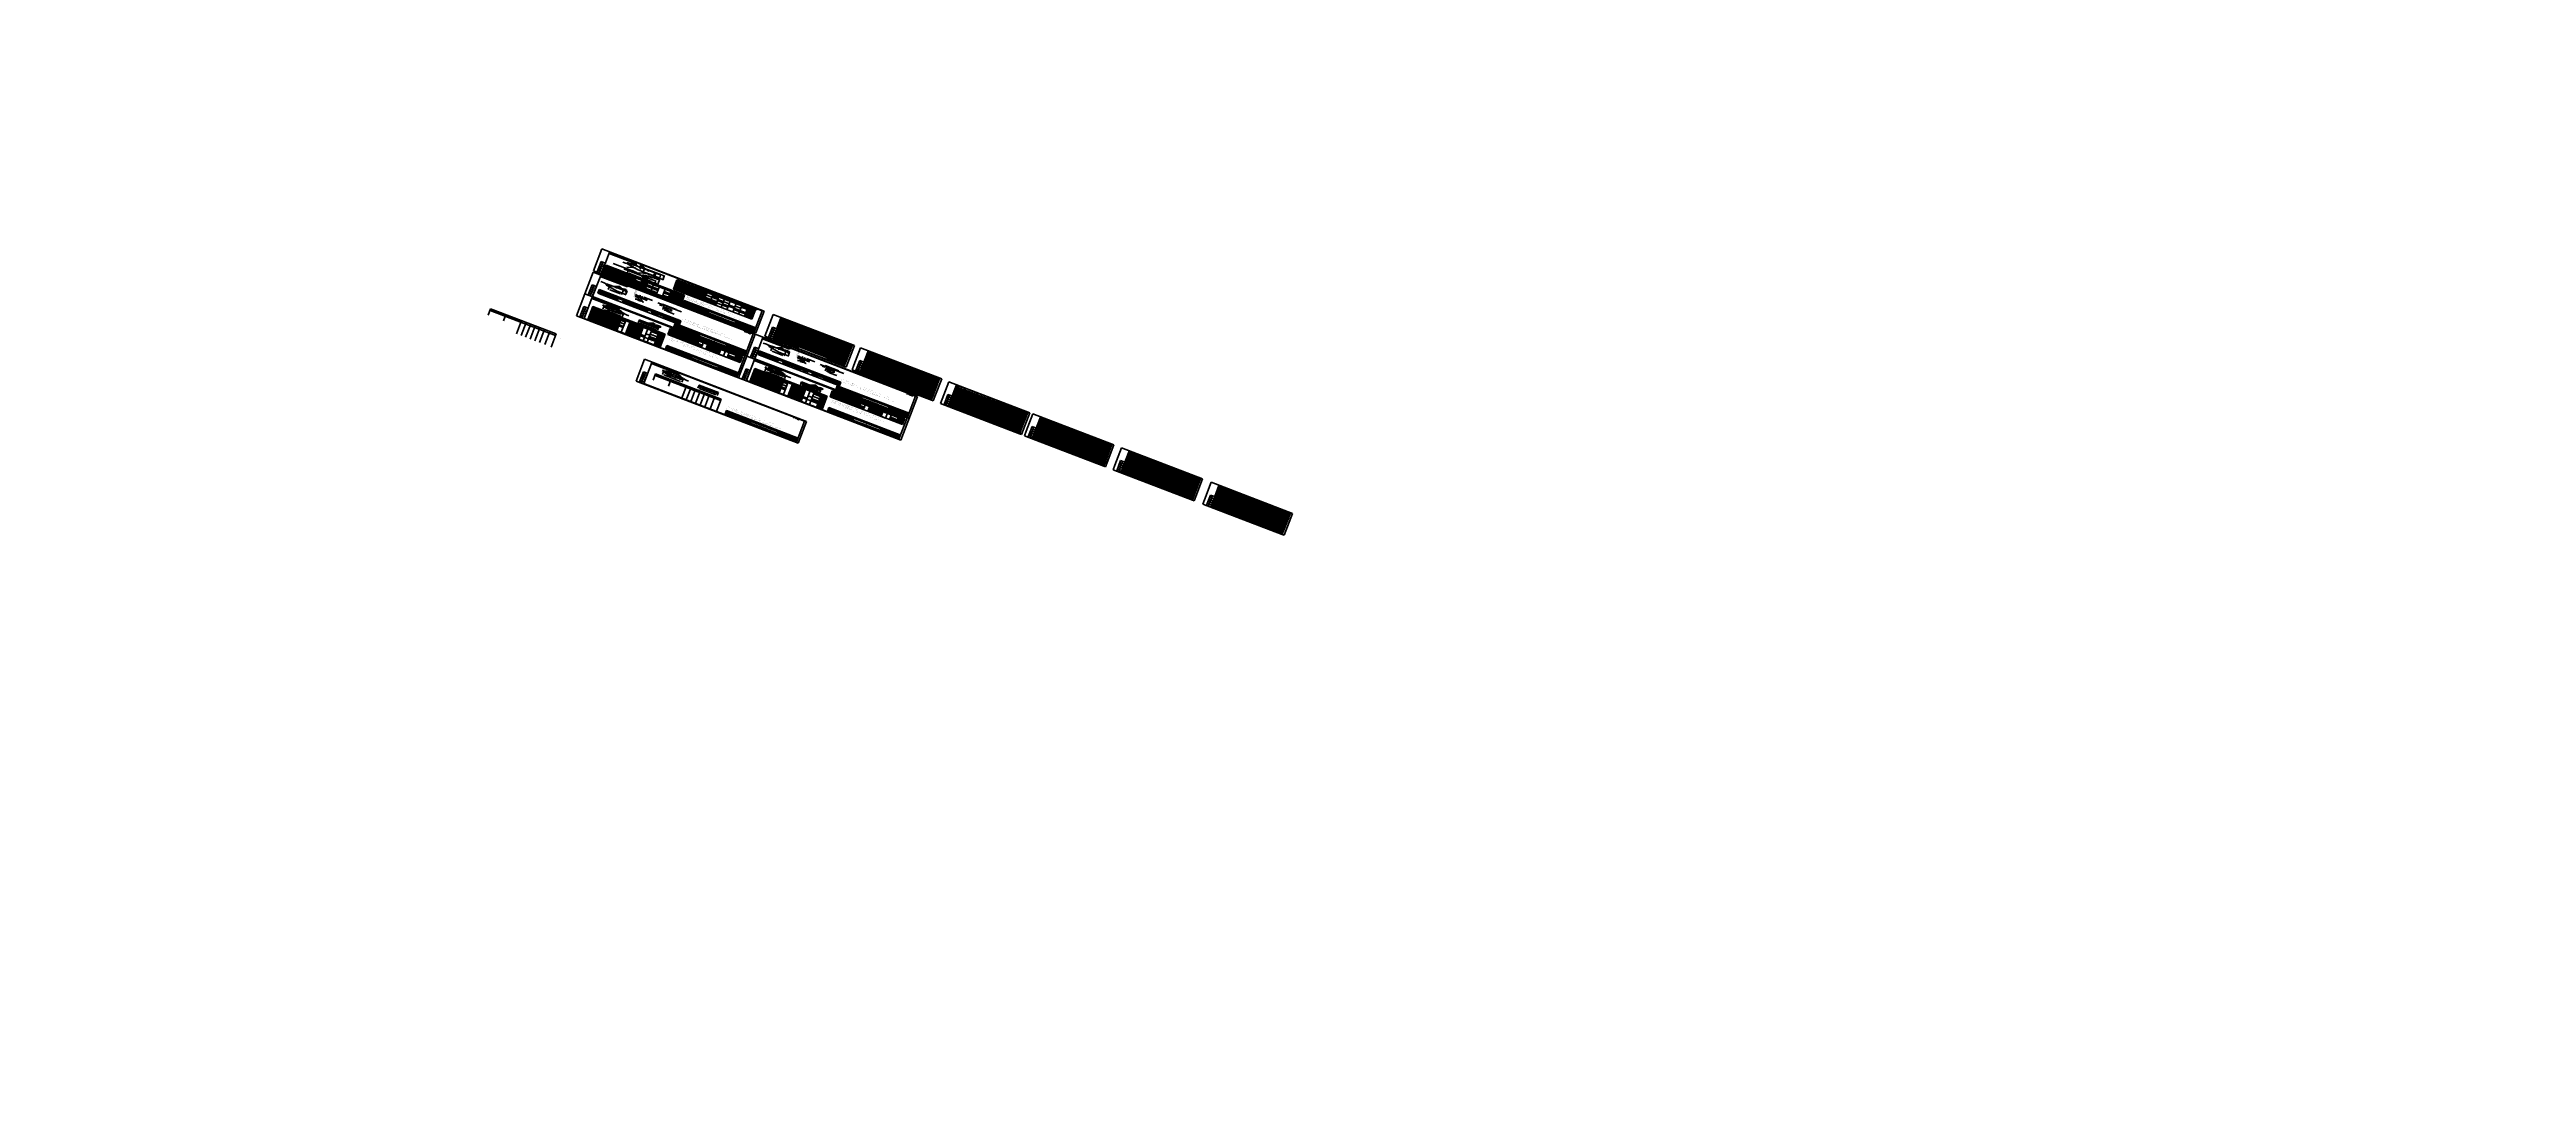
# Model space of a CAD drawing. Extents: x 2364 to 24352926, y -9422284 to 1126.
# Drawn here: x 6511886 to 24352926, y -9422284 to -1926157 of the extents above; entities that cross this region are included whole.
import ezdxf

# ---------------------------------------------------------------- set-up
doc = ezdxf.new("R2010")
doc.units = 0
doc.linetypes.add('ACAD_ISO10W100', pattern=[18.5, 12, -3, 0.5, -3])
doc.linetypes.add('HIDDEN', pattern=[9.525, 6.35, -3.175])
doc.layers.get('Defpoints').update_dxf_attribs({"linetype": 'CONTINUOUS'})
doc.layers.add('ОСНОВНЫЕ', color=5, linetype='CONTINUOUS')
doc.layers.add('ТОНКИЕ', color=4, linetype='CONTINUOUS')
doc.styles.add('25', font='romans.shx', dxfattribs={"width": 0.8, "oblique": 15, "height": 2.5})
doc.styles.add('35', font='romans.shx', dxfattribs={"width": 0.8, "oblique": 15, "height": 3.5})
doc.styles.add('5', font='romans.shx', dxfattribs={"oblique": 15, "height": 3.5})
doc.styles.get("Standard").update_dxf_attribs({"font": 'romans.shx'})
doc.dimstyles.get("Standard").update_dxf_attribs({"dimtxt": 0.18, "dimasz": 0.18, "dimexe": 0.18, "dimexo": 0.0625, "dimgap": 0.09, "dimtad": 0, "dimtih": 1, "dimtoh": 1, "dimdec": 4, "dimzin": 0, "dimdsep": 46, "dimtxsty": 'STANDARD', "dimcen": 0.09, "dimadec": 0, "dimazin": 0, "dimtfac": 1, "dimtdec": 4, "dimtofl": 0, "dimtmove": 0, "dimatfit": 3, "dimfxl": 1, "dimtolj": 1, "dimtzin": 0, "dimarcsym": 0})

# ---------------------------------------------------------------- blocks, each defined once
blk = doc.blocks.new('*D4')
at = {"layer": 'Defpoints', "color": 0, "linetype": 'Continuous', "lineweight": 80, "transparency": 16777216}
for p in [(3834, 1048.2), (3846.6, 1048.2), (3847.8, 1043.2)]:
    blk.add_point(p, dxfattribs=at)
at = {"layer": 'ОСНОВНЫЕ', "color": 0, "linetype": 'Continuous', "lineweight": -2, "transparency": 16777216}
for p, q in [((3834, 1048.2), (3847.9, 1048.2)), ((3847.8, 1043.2), (3845.4, 1043.2)), ((3846.6, 1051.7), (3846.6, 1055.2)), ((3846.6, 1043.2), (3846.6, 1048.2)), ((3846.6, 1039.7), (3846.6, 1036.2))]:
    blk.add_line(p, q, dxfattribs=at)
at = {"layer": 'ОСНОВНЫЕ', "color": 0, "linetype": 'Continuous', "lineweight": 80, "transparency": 16777216}
for points in [[(3846, 1051.7), (3847.2, 1051.7), (3846.6, 1048.2)], [(3846, 1039.7), (3847.2, 1039.7), (3846.6, 1043.2)]]:
    blk.add_solid(points, dxfattribs=at)
at = {"layer": 'ОСНОВНЫЕ', "color": 0, "linetype": 'Continuous', "lineweight": 40, "transparency": 16777216, "insert": (3843.9, 1045.7), "char_height": 3.5, "attachment_point": 5, "rotation": 90, "style": '35'}
blk.add_mtext('\\A1;h', dxfattribs=at)
blk = doc.blocks.new('*D5')
at = {"layer": 'Defpoints', "color": 0, "linetype": 'Continuous', "lineweight": 80, "transparency": 16777216}
for p in [(3847.9, 1048.2), (3855.5, 1048.2), (3834, 998.2)]:
    blk.add_point(p, dxfattribs=at)
at = {"layer": 'ОСНОВНЫЕ', "color": 0, "linetype": 'Continuous', "lineweight": -2, "transparency": 16777216}
for p, q in [((3847.9, 1048.2), (3856.8, 1048.2)), ((3855.5, 1001.7), (3855.5, 1044.7)), ((3834, 998.2), (3856.8, 998.2))]:
    blk.add_line(p, q, dxfattribs=at)
at = {"layer": 'ОСНОВНЫЕ', "color": 0, "linetype": 'Continuous', "lineweight": 80, "transparency": 16777216}
for points in [[(3854.9, 1044.7), (3856.1, 1044.7), (3855.5, 1048.2)], [(3854.9, 1001.7), (3856.1, 1001.7), (3855.5, 998.2)]]:
    blk.add_solid(points, dxfattribs=at)
at = {"layer": 'ОСНОВНЫЕ', "color": 0, "linetype": 'Continuous', "lineweight": 40, "transparency": 16777216, "insert": (3852.8, 1023.2), "char_height": 3.5, "attachment_point": 5, "rotation": 90, "style": '35'}
blk.add_mtext('\\A1;H*', dxfattribs=at)
blk = doc.blocks.new('*D6')
at = {"layer": 'Defpoints', "color": 0, "linetype": 'Continuous', "lineweight": 40, "transparency": 16777216}
for p in [(3804.2, 948.5), (3840.1, 919.6), (3840.6, 919.6)]:
    blk.add_point(p, dxfattribs=at)
at = {"layer": 'ОСНОВНЫЕ', "color": 0, "linetype": 'Continuous', "lineweight": -2, "transparency": 16777216}
for p, q in [((3804.2, 948.5), (3841.8, 948.5)), ((3840.1, 919.6), (3841.8, 919.6)), ((3840.6, 945), (3840.6, 923.1))]:
    blk.add_line(p, q, dxfattribs=at)
at = {"layer": 'ОСНОВНЫЕ', "color": 0, "linetype": 'Continuous', "lineweight": 40, "transparency": 16777216}
for points in [[(3840, 945), (3841.1, 945), (3840.6, 948.5)], [(3840, 923.1), (3841.1, 923.1), (3840.6, 919.6)]]:
    blk.add_solid(points, dxfattribs=at)
at = {"layer": 'ОСНОВНЫЕ', "color": 0, "linetype": 'Continuous', "lineweight": 40, "transparency": 16777216, "insert": (3837.8, 934.1), "char_height": 3.5, "attachment_point": 5, "rotation": 90, "style": '35'}
blk.add_mtext('\\A1;B{\\H0.6x;1}*', dxfattribs=at)
blk = doc.blocks.new('*D7')
at = {"layer": 'Defpoints', "color": 0, "linetype": 'Continuous', "lineweight": 40, "transparency": 16777216}
for p in [(3769.5, 946.4), (3769.5, 919.9), (3808.8, 948.5)]:
    blk.add_point(p, dxfattribs=at)
at = {"layer": 'ОСНОВНЫЕ', "color": 0, "linetype": 'Continuous', "lineweight": -2, "transparency": 16777216}
for p, q in [((3769.5, 946.4), (3769.5, 918.6)), ((3805.3, 919.9), (3773, 919.9)), ((3808.8, 948.5), (3808.8, 918.6))]:
    blk.add_line(p, q, dxfattribs=at)
at = {"layer": 'ОСНОВНЫЕ', "color": 0, "linetype": 'Continuous', "lineweight": 40, "transparency": 16777216}
for points in [[(3773, 920.4), (3773, 919.3), (3769.5, 919.9)], [(3805.3, 920.4), (3805.3, 919.3), (3808.8, 919.9)]]:
    blk.add_solid(points, dxfattribs=at)
at = {"layer": 'ОСНОВНЫЕ', "color": 0, "linetype": 'Continuous', "lineweight": 40, "transparency": 16777216, "insert": (3789.1, 922.6), "char_height": 3.5, "attachment_point": 5, "style": '35'}
blk.add_mtext('\\A1;L*', dxfattribs=at)
blk = doc.blocks.new('*D8')
at = {"layer": 'Defpoints', "color": 0, "linetype": 'Continuous', "lineweight": 40, "transparency": 16777216}
for p in [(3760.3, 653.5), (3760.3, 645.1), (3775.3, 653.5)]:
    blk.add_point(p, dxfattribs=at)
at = {"layer": 'ОСНОВНЫЕ', "color": 0, "linetype": 'Continuous', "lineweight": -2, "transparency": 16777216}
for p, q in [((3760.3, 653.5), (3760.3, 643.9)), ((3771.8, 645.1), (3763.8, 645.1)), ((3775.3, 653.5), (3775.3, 643.9))]:
    blk.add_line(p, q, dxfattribs=at)
at = {"layer": 'ОСНОВНЫЕ', "color": 0, "linetype": 'Continuous', "lineweight": 40, "transparency": 16777216}
for points in [[(3763.8, 645.7), (3763.8, 644.5), (3760.3, 645.1)], [(3771.8, 645.7), (3771.8, 644.5), (3775.3, 645.1)]]:
    blk.add_solid(points, dxfattribs=at)
at = {"layer": 'ОСНОВНЫЕ', "color": 0, "linetype": 'Continuous', "lineweight": 40, "transparency": 16777216, "insert": (3767.8, 647.9), "char_height": 3.5, "attachment_point": 5, "style": '35'}
blk.add_mtext('\\A1;5{\\fRomanS|b0|i0|c204|p2;0}±{\\fRomanS|b0|i0|c204|p2;1}', dxfattribs=at)
blk = doc.blocks.new('*D9')
at = {"layer": 'Defpoints', "color": 0, "linetype": 'Continuous', "lineweight": 40, "transparency": 16777216}
for p in [(3740.7, 673.5), (3775.3, 643.9), (3775.3, 635.2)]:
    blk.add_point(p, dxfattribs=at)
at = {"layer": 'ОСНОВНЫЕ', "color": 0, "linetype": 'Continuous', "lineweight": -2, "transparency": 16777216}
for p, q in [((3740.7, 673.5), (3740.7, 634)), ((3744.2, 635.2), (3771.8, 635.2)), ((3775.3, 643.9), (3775.3, 634))]:
    blk.add_line(p, q, dxfattribs=at)
at = {"layer": 'ОСНОВНЫЕ', "color": 0, "linetype": 'Continuous', "lineweight": 40, "transparency": 16777216}
for points in [[(3744.2, 635.8), (3744.2, 634.6), (3740.7, 635.2)], [(3771.8, 635.8), (3771.8, 634.6), (3775.3, 635.2)]]:
    blk.add_solid(points, dxfattribs=at)
at = {"layer": 'ОСНОВНЫЕ', "color": 0, "linetype": 'Continuous', "lineweight": 40, "transparency": 16777216, "insert": (3758, 638), "char_height": 3.5, "attachment_point": 5, "style": '35'}
blk.add_mtext('\\A1;L', dxfattribs=at)
blk = doc.blocks.new('*D10')
at = {"layer": 'Defpoints', "color": 0, "linetype": 'Continuous', "lineweight": 40, "transparency": 16777216}
for p in [(3816.4, 653.5), (3816.4, 642.5), (3824.4, 653.5)]:
    blk.add_point(p, dxfattribs=at)
at = {"layer": 'ОСНОВНЫЕ', "color": 0, "linetype": 'Continuous', "lineweight": -2, "transparency": 16777216}
for p, q in [((3812.9, 642.5), (3809.4, 642.5)), ((3816.4, 653.5), (3816.4, 641.2)), ((3824.4, 642.5), (3816.4, 642.5)), ((3824.4, 653.5), (3824.4, 641.2)), ((3827.9, 642.5), (3831.4, 642.5))]:
    blk.add_line(p, q, dxfattribs=at)
at = {"layer": 'ОСНОВНЫЕ', "color": 0, "linetype": 'Continuous', "lineweight": 40, "transparency": 16777216}
for points in [[(3812.9, 643.1), (3812.9, 641.9), (3816.4, 642.5)], [(3827.9, 643.1), (3827.9, 641.9), (3824.4, 642.5)]]:
    blk.add_solid(points, dxfattribs=at)
at = {"layer": 'ОСНОВНЫЕ', "color": 0, "linetype": 'Continuous', "lineweight": 40, "transparency": 16777216, "insert": (3820.4, 645.2), "char_height": 3.5, "attachment_point": 5, "style": '35'}
blk.add_mtext('\\A1;S*', dxfattribs=at)
blk = doc.blocks.new('*D11')
at = {"layer": 'Defpoints', "color": 0, "linetype": 'Continuous', "lineweight": 40, "transparency": 16777216}
for p in [(3823.2, 686.9), (3823.2, 680), (3836.4, 680)]:
    blk.add_point(p, dxfattribs=at)
at = {"layer": 'ОСНОВНЫЕ', "color": 0, "linetype": 'Continuous', "lineweight": -2, "transparency": 16777216}
for p, q in [((3823.2, 686.9), (3837.6, 686.9)), ((3823.2, 680), (3837.6, 680)), ((3836.4, 690.4), (3836.4, 693.9)), ((3836.4, 686.9), (3836.4, 680)), ((3836.4, 676.5), (3836.4, 673))]:
    blk.add_line(p, q, dxfattribs=at)
at = {"layer": 'ОСНОВНЫЕ', "color": 0, "linetype": 'Continuous', "lineweight": 40, "transparency": 16777216}
for points in [[(3835.8, 690.4), (3836.9, 690.4), (3836.4, 686.9)], [(3835.8, 676.5), (3836.9, 676.5), (3836.4, 680)]]:
    blk.add_solid(points, dxfattribs=at)
at = {"layer": 'ОСНОВНЫЕ', "color": 0, "linetype": 'Continuous', "lineweight": 40, "transparency": 16777216, "insert": (3833.6, 683.5), "char_height": 3.5, "attachment_point": 5, "rotation": 90, "style": '35'}
blk.add_mtext('\\A1;d', dxfattribs=at)
blk = doc.blocks.new('*D12')
at = {"layer": 'Defpoints', "color": 0, "linetype": 'Continuous', "lineweight": 40, "transparency": 16777216}
for p in [(3880.7, 686.1), (3880.7, 674.9), (3882.4, 676)]:
    blk.add_point(p, dxfattribs=at)
at = {"layer": 'ОСНОВНЫЕ', "color": 0, "linetype": 'Continuous', "lineweight": -2, "transparency": 16777216}
for p, q in [((3877.2, 686.1), (3869.4, 686.1)), ((3880.7, 674.9), (3880.7, 687.3)), ((3882.4, 686.1), (3880.7, 686.1)), ((3882.4, 676), (3882.4, 687.3)), ((3885.9, 686.1), (3889.4, 686.1))]:
    blk.add_line(p, q, dxfattribs=at)
at = {"layer": 'ОСНОВНЫЕ', "color": 0, "linetype": 'Continuous', "lineweight": 40, "transparency": 16777216}
for points in [[(3877.2, 686.6), (3877.2, 685.5), (3880.7, 686.1)], [(3885.9, 686.6), (3885.9, 685.5), (3882.4, 686.1)]]:
    blk.add_solid(points, dxfattribs=at)
at = {"layer": 'ОСНОВНЫЕ', "color": 0, "linetype": 'Continuous', "lineweight": 40, "transparency": 16777216, "insert": (3871.5, 688.8), "char_height": 3.5, "attachment_point": 5, "style": '35'}
blk.add_mtext('\\A1;{\\fRomanS|b0|i0|c204|p2;с}', dxfattribs=at)
blk = doc.blocks.new('*D13')
at = {"layer": 'Defpoints', "color": 0, "linetype": 'Continuous', "lineweight": 40, "transparency": 16777216}
for p in [(3748.8, 427), (3792.3, 418.2)]:
    blk.add_point(p, dxfattribs=at)
at = {"layer": 'ОСНОВНЫЕ', "color": 0, "linetype": 'Continuous', "lineweight": -2, "transparency": 16777216}
for p, q in [((3745.4, 427.7), (3742, 428.4)), ((3748.8, 427), (3792.3, 418.2)), ((3809.6, 414.7), (3795.8, 417.5))]:
    blk.add_line(p, q, dxfattribs=at)
at = {"layer": 'ОСНОВНЫЕ', "color": 0, "linetype": 'Continuous', "lineweight": 40, "transparency": 16777216}
for points in [[(3745.5, 428.3), (3745.3, 427.2), (3748.8, 427)], [(3795.9, 418.1), (3795.7, 416.9), (3792.3, 418.2)]]:
    blk.add_solid(points, dxfattribs=at)
at = {"layer": 'ОСНОВНЫЕ', "color": 0, "linetype": 'Continuous', "lineweight": 40, "transparency": 16777216, "insert": (3805, 418.8), "char_height": 3.5, "attachment_point": 5, "rotation": 348.51185, "style": '35'}
blk.add_mtext('\\A1;{\\fRomanS|b0|i0|c204|p2;Дн*}', dxfattribs=at)
blk = doc.blocks.new('*D14')
at = {"layer": 'Defpoints', "color": 0, "linetype": 'Continuous', "lineweight": 40, "transparency": 16777216}
for p in [(3745.1, 412.3), (3745.1, 374.3), (3795.9, 411.8)]:
    blk.add_point(p, dxfattribs=at)
at = {"layer": 'ОСНОВНЫЕ', "color": 0, "linetype": 'Continuous', "lineweight": -2, "transparency": 16777216}
for p, q in [((3745.1, 412.3), (3745.1, 373)), ((3792.4, 374.3), (3748.6, 374.3)), ((3795.9, 411.8), (3795.9, 373))]:
    blk.add_line(p, q, dxfattribs=at)
at = {"layer": 'ОСНОВНЫЕ', "color": 0, "linetype": 'Continuous', "lineweight": 40, "transparency": 16777216}
for points in [[(3748.6, 374.9), (3748.6, 373.7), (3745.1, 374.3)], [(3792.4, 374.9), (3792.4, 373.7), (3795.9, 374.3)]]:
    blk.add_solid(points, dxfattribs=at)
at = {"layer": 'ОСНОВНЫЕ', "color": 0, "linetype": 'Continuous', "lineweight": 40, "transparency": 16777216, "insert": (3770.5, 377), "char_height": 3.5, "attachment_point": 5, "style": '35'}
blk.add_mtext('\\A1;B', dxfattribs=at)
blk = doc.blocks.new('*D15')
at = {"layer": 'Defpoints', "color": 0, "linetype": 'Continuous', "lineweight": 40, "transparency": 16777216}
for p in [(3837, 395.1), (3837, 374.3), (3887.2, 395.1)]:
    blk.add_point(p, dxfattribs=at)
at = {"layer": 'ОСНОВНЫЕ', "color": 0, "linetype": 'Continuous', "lineweight": -2, "transparency": 16777216}
for p, q in [((3837, 395.1), (3837, 373.1)), ((3883.7, 374.3), (3840.5, 374.3)), ((3887.2, 395.1), (3887.2, 373.1))]:
    blk.add_line(p, q, dxfattribs=at)
at = {"layer": 'ОСНОВНЫЕ', "color": 0, "linetype": 'Continuous', "lineweight": 40, "transparency": 16777216}
for points in [[(3840.5, 374.9), (3840.5, 373.8), (3837, 374.3)], [(3883.7, 374.9), (3883.7, 373.8), (3887.2, 374.3)]]:
    blk.add_solid(points, dxfattribs=at)
at = {"layer": 'ОСНОВНЫЕ', "color": 0, "linetype": 'Continuous', "lineweight": 40, "transparency": 16777216, "insert": (3862.1, 377.1), "char_height": 3.5, "attachment_point": 5, "style": '35'}
blk.add_mtext('\\A1;L', dxfattribs=at)
blk = doc.blocks.new('*D16')
at = {"layer": 'Defpoints', "color": 0, "linetype": 'Continuous', "lineweight": 40, "transparency": 16777216}
for p in [(4257, 395.1), (4257, 374.3), (4307.2, 395.1)]:
    blk.add_point(p, dxfattribs=at)
at = {"layer": 'ОСНОВНЫЕ', "color": 0, "linetype": 'Continuous', "lineweight": -2, "transparency": 16777216}
for p, q in [((4257, 395.1), (4257, 373.1)), ((4303.7, 374.3), (4260.5, 374.3)), ((4307.2, 395.1), (4307.2, 373.1))]:
    blk.add_line(p, q, dxfattribs=at)
at = {"layer": 'ОСНОВНЫЕ', "color": 0, "linetype": 'Continuous', "lineweight": 40, "transparency": 16777216}
for points in [[(4260.5, 374.9), (4260.5, 373.8), (4257, 374.3)], [(4303.7, 374.9), (4303.7, 373.8), (4307.2, 374.3)]]:
    blk.add_solid(points, dxfattribs=at)
at = {"layer": 'ОСНОВНЫЕ', "color": 0, "linetype": 'Continuous', "lineweight": 40, "transparency": 16777216, "insert": (4282.1, 377.1), "char_height": 3.5, "attachment_point": 5, "style": '35'}
blk.add_mtext('\\A1;L', dxfattribs=at)
blk = doc.blocks.new('*D19')
at = {"layer": 'Defpoints', "color": 0, "linetype": 'Continuous', "lineweight": 40, "transparency": 16777216}
for p in [(4236.4, 664.4), (4244.4, 664.4), (4236.4, 653.4)]:
    blk.add_point(p, dxfattribs=at)
at = {"layer": 'ОСНОВНЫЕ', "color": 0, "linetype": 'Continuous', "lineweight": -2, "transparency": 16777216}
for p, q in [((4236.4, 664.4), (4236.4, 652.1)), ((4244.4, 664.4), (4244.4, 652.1)), ((4232.9, 653.4), (4229.4, 653.4)), ((4244.4, 653.4), (4236.4, 653.4)), ((4247.9, 653.4), (4251.4, 653.4))]:
    blk.add_line(p, q, dxfattribs=at)
at = {"layer": 'ОСНОВНЫЕ', "color": 0, "linetype": 'Continuous', "lineweight": 40, "transparency": 16777216}
for points in [[(4232.9, 654), (4232.9, 652.8), (4236.4, 653.4)], [(4247.9, 654), (4247.9, 652.8), (4244.4, 653.4)]]:
    blk.add_solid(points, dxfattribs=at)
at = {"layer": 'ОСНОВНЫЕ', "color": 0, "linetype": 'Continuous', "lineweight": 40, "transparency": 16777216, "insert": (4240.4, 656.1), "char_height": 3.5, "attachment_point": 5, "style": '35'}
blk.add_mtext('\\A1;S*', dxfattribs=at)
blk = doc.blocks.new('*D18')
at = {"layer": 'Defpoints', "color": 0, "linetype": 'Continuous', "lineweight": 40, "transparency": 16777216}
for p in [(4160.7, 684.4), (4195.3, 654.8), (4195.3, 646.1)]:
    blk.add_point(p, dxfattribs=at)
at = {"layer": 'ОСНОВНЫЕ', "color": 0, "linetype": 'Continuous', "lineweight": -2, "transparency": 16777216}
for p, q in [((4160.7, 684.4), (4160.7, 644.9)), ((4164.2, 646.1), (4191.8, 646.1)), ((4195.3, 654.8), (4195.3, 644.9))]:
    blk.add_line(p, q, dxfattribs=at)
at = {"layer": 'ОСНОВНЫЕ', "color": 0, "linetype": 'Continuous', "lineweight": 40, "transparency": 16777216}
for points in [[(4164.2, 646.7), (4164.2, 645.5), (4160.7, 646.1)], [(4191.8, 646.7), (4191.8, 645.5), (4195.3, 646.1)]]:
    blk.add_solid(points, dxfattribs=at)
at = {"layer": 'ОСНОВНЫЕ', "color": 0, "linetype": 'Continuous', "lineweight": 40, "transparency": 16777216, "insert": (4178, 648.9), "char_height": 3.5, "attachment_point": 5, "style": '35'}
blk.add_mtext('\\A1;L', dxfattribs=at)
blk = doc.blocks.new('*D17')
at = {"layer": 'Defpoints', "color": 0, "linetype": 'Continuous', "lineweight": 40, "transparency": 16777216}
for p in [(4180.3, 664.4), (4195.3, 664.4), (4180.3, 656)]:
    blk.add_point(p, dxfattribs=at)
at = {"layer": 'ОСНОВНЫЕ', "color": 0, "linetype": 'Continuous', "lineweight": -2, "transparency": 16777216}
for p, q in [((4180.3, 664.4), (4180.3, 654.8)), ((4195.3, 664.4), (4195.3, 654.8)), ((4191.8, 656), (4183.8, 656))]:
    blk.add_line(p, q, dxfattribs=at)
at = {"layer": 'ОСНОВНЫЕ', "color": 0, "linetype": 'Continuous', "lineweight": 40, "transparency": 16777216}
for points in [[(4183.8, 656.6), (4183.8, 655.4), (4180.3, 656)], [(4191.8, 656.6), (4191.8, 655.4), (4195.3, 656)]]:
    blk.add_solid(points, dxfattribs=at)
at = {"layer": 'ОСНОВНЫЕ', "color": 0, "linetype": 'Continuous', "lineweight": 40, "transparency": 16777216, "insert": (4187.8, 658.8), "char_height": 3.5, "attachment_point": 5, "style": '35'}
blk.add_mtext('\\A1;5{\\fRomanS|b0|i0|c204|p2;0}±{\\fRomanS|b0|i0|c204|p2;1}', dxfattribs=at)
blk = doc.blocks.new('*D20')
at = {"layer": 'Defpoints', "color": 0, "linetype": 'Continuous', "lineweight": 40, "transparency": 16777216}
for p in [(4243.2, 697.8), (4243.2, 690.9), (4256.4, 690.9)]:
    blk.add_point(p, dxfattribs=at)
at = {"layer": 'ОСНОВНЫЕ', "color": 0, "linetype": 'Continuous', "lineweight": -2, "transparency": 16777216}
for p, q in [((4243.2, 697.8), (4257.6, 697.8)), ((4243.2, 690.9), (4257.6, 690.9)), ((4256.4, 701.3), (4256.4, 704.8)), ((4256.4, 697.8), (4256.4, 690.9)), ((4256.4, 687.4), (4256.4, 683.9))]:
    blk.add_line(p, q, dxfattribs=at)
at = {"layer": 'ОСНОВНЫЕ', "color": 0, "linetype": 'Continuous', "lineweight": 40, "transparency": 16777216}
for points in [[(4255.8, 701.3), (4256.9, 701.3), (4256.4, 697.8)], [(4255.8, 687.4), (4256.9, 687.4), (4256.4, 690.9)]]:
    blk.add_solid(points, dxfattribs=at)
at = {"layer": 'ОСНОВНЫЕ', "color": 0, "linetype": 'Continuous', "lineweight": 40, "transparency": 16777216, "insert": (4253.6, 694.4), "char_height": 3.5, "attachment_point": 5, "rotation": 90, "style": '35'}
blk.add_mtext('\\A1;d', dxfattribs=at)
blk = doc.blocks.new('*D21')
at = {"layer": 'Defpoints', "color": 0, "linetype": 'Continuous', "lineweight": 40, "transparency": 16777216}
for p in [(4300.7, 696.9), (4300.7, 685.8), (4302.4, 686.9)]:
    blk.add_point(p, dxfattribs=at)
at = {"layer": 'ОСНОВНЫЕ', "color": 0, "linetype": 'Continuous', "lineweight": -2, "transparency": 16777216}
for p, q in [((4297.2, 696.9), (4289.4, 696.9)), ((4300.7, 685.8), (4300.7, 698.2)), ((4302.4, 696.9), (4300.7, 696.9)), ((4302.4, 686.9), (4302.4, 698.2)), ((4305.9, 696.9), (4309.4, 696.9))]:
    blk.add_line(p, q, dxfattribs=at)
at = {"layer": 'ОСНОВНЫЕ', "color": 0, "linetype": 'Continuous', "lineweight": 40, "transparency": 16777216}
for points in [[(4297.2, 697.5), (4297.2, 696.4), (4300.7, 696.9)], [(4305.9, 697.5), (4305.9, 696.4), (4302.4, 696.9)]]:
    blk.add_solid(points, dxfattribs=at)
at = {"layer": 'ОСНОВНЫЕ', "color": 0, "linetype": 'Continuous', "lineweight": 40, "transparency": 16777216, "insert": (4291.5, 699.7), "char_height": 3.5, "attachment_point": 5, "style": '35'}
blk.add_mtext('\\A1;{\\fRomanS|b0|i0|c204|p2;с}', dxfattribs=at)
blk = doc.blocks.new('*D22')
at = {"layer": 'Defpoints', "color": 0, "linetype": 'Continuous', "lineweight": 40, "transparency": 16777216}
for p in [(4028.1, -107.9), (4078.4, -107.9), (4028.1, -128.7)]:
    blk.add_point(p, dxfattribs=at)
at = {"layer": 'ОСНОВНЫЕ', "color": 0, "linetype": 'Continuous', "lineweight": -2, "transparency": 16777216}
for p, q in [((4028.1, -107.9), (4028.1, -129.9)), ((4078.4, -107.9), (4078.4, -129.9)), ((4074.9, -128.7), (4031.6, -128.7))]:
    blk.add_line(p, q, dxfattribs=at)
at = {"layer": 'ОСНОВНЫЕ', "color": 0, "linetype": 'Continuous', "lineweight": 40, "transparency": 16777216}
for points in [[(4031.6, -128.1), (4031.6, -129.3), (4028.1, -128.7)], [(4074.9, -128.1), (4074.9, -129.3), (4078.4, -128.7)]]:
    blk.add_solid(points, dxfattribs=at)
at = {"layer": 'ОСНОВНЫЕ', "color": 0, "linetype": 'Continuous', "lineweight": 40, "transparency": 16777216, "insert": (4053.3, -125.9), "char_height": 3.5, "attachment_point": 5, "style": '35'}
blk.add_mtext('\\A1;L±2', dxfattribs=at)
blk = doc.blocks.new('Л8-190.000')
at = {"layer": 'ОСНОВНЫЕ', "linetype": 'Continuous', "lineweight": 40}
for points in [[(3794.59123, 1027.27176, 1), (3795.80778, 1027.27176, 1)], [(3814.42794, 1032.51391, 1), (3815.64449, 1032.51391, 1)], [(3747.93127, 689.82274, 1), (3749.14782, 689.82274, 1)], [(3755.65402, 687.63987, 1), (3756.87057, 687.63987, 1)], [(4167.93127, 700.71317, 1), (4169.14782, 700.71317, 1)], [(4175.65402, 698.5303, 1), (4176.87057, 698.5303, 1)], [(3855.6275, 409.98599, 1), (3856.84405, 409.98599, 1)], [(3863.35025, 407.80313, 1), (3864.5668, 407.80313, 1)], [(4275.6275, 409.98599, 1), (4276.84405, 409.98599, 1)], [(4283.35025, 407.80313, 1), (4284.5668, 407.80313, 1)]]:
    blk.add_hatch(color=4, dxfattribs=at).paths.add_polyline_path(points)
at = {"layer": 'ОСНОВНЫЕ', "linetype": 'ACAD_ISO10W100', "lineweight": 40}
h = blk.add_hatch(dxfattribs=at)
h.set_pattern_fill('ANSI31', color=4, scale=0.5, angle=180, style=0)
h.set_pattern_definition([(225, (-532.9644, 678.0484), (1.122532, -1.122532), [])])
h.paths.add_polyline_path([(3824.4044, 692.68539), (3823.16628, 693.48577), (3817.69384, 693.48577), (3816.4044, 692.62554), (3816.4044, 687.74384), (3817.69284, 686.91093), (3823.15592, 686.91093), (3824.4044, 687.74384)])
edge = h.paths.add_edge_path()
edge.add_line((3824.4044, 679.05954), (3823.15592, 680.03867))
edge.add_line((3823.15592, 680.03867), (3817.69284, 680.03867))
edge.add_line((3817.69284, 680.03867), (3816.4044, 679.05954))
edge.add_line((3816.4044, 679.05954), (3816.4044, 671.09617))
edge.add_spline(control_points=[(3816.44159, 671.11876), (3816.92006, 671.40754), (3818.26543, 672.21951), (3820.3004, 673.65241), (3821.55492, 676.68617), (3823.49529, 676.32945), (3824.4044, 676.16232)], knot_values=[0, 0, 0, 0, 1.6745804524, 4.7085313441, 7.517613045, 9.993964689, 9.993964689, 9.993964689, 9.993964689], degree=3, periodic=0)
edge.add_line((3824.4044, 676.16232), (3824.4044, 679.05954))
h = blk.add_hatch(dxfattribs=at)
h.set_pattern_fill('ANSI31', color=4, scale=0.5, angle=180, style=0)
h.set_pattern_definition([(225, (-112.9644, 688.9388), (1.122532, -1.122532), [])])
h.paths.add_polyline_path([(4244.4044, 703.57582), (4243.16628, 704.3762), (4237.69384, 704.3762), (4236.4044, 703.51597), (4236.4044, 698.63427), (4237.69284, 697.80137), (4243.15592, 697.80137), (4244.4044, 698.63427)])
edge = h.paths.add_edge_path()
edge.add_line((4244.4044, 689.94997), (4243.15592, 690.9291))
edge.add_line((4243.15592, 690.9291), (4237.69284, 690.9291))
edge.add_line((4237.69284, 690.9291), (4236.4044, 689.94997))
edge.add_line((4236.4044, 689.94997), (4236.4044, 681.9866))
edge.add_spline(control_points=[(4236.44159, 682.00919), (4236.92006, 682.29797), (4238.26543, 683.10994), (4240.3004, 684.54284), (4241.55492, 687.5766), (4243.49529, 687.21988), (4244.4044, 687.05275)], knot_values=[0, 0, 0, 0, 1.6745804524, 4.7085313441, 7.517613045, 9.993964689, 9.993964689, 9.993964689, 9.993964689], degree=3, periodic=0)
edge.add_line((4244.4044, 687.05275), (4244.4044, 689.94997))
at = {"layer": 'ОСНОВНЫЕ', "color": 4, "linetype": 'Continuous', "lineweight": 40}
for p, q in [((4111.32277, 1086.01262), (3691.32277, 1086.01262)), ((3691.32277, 1086.01262), (3691.32277, 789.01262)), ((4111.32277, 789.01262), (4111.32277, 1086.01262)), ((4134.80392, 851.51391), (4134.80392, 1088.64303)), ((4344.80392, 1088.64303), (4134.80392, 1088.64303)), ((4344.80392, 851.51391), (4344.80392, 1088.64303)), ((4360.68604, 851.51391), (4360.68604, 1088.64303)), ((4570.68604, 1088.64303), (4360.68604, 1088.64303)), ((4570.68604, 851.51391), (4570.68604, 1088.64303)), ((4799.12757, 1088.64303), (4589.12757, 1088.64303)), ((4589.12757, 851.51391), (4589.12757, 1088.64303)), ((4799.12757, 851.51391), (4799.12757, 1088.64303)), ((4806.81877, 851.51391), (4806.81877, 1088.64303)), ((5016.81877, 1088.64303), (4806.81877, 1088.64303)), ((5016.81877, 851.51391), (5016.81877, 1088.64303)), ((5036.33021, 851.51391), (5036.33021, 1088.64303)), ((5246.33021, 1088.64303), (5036.33021, 1088.64303)), ((5246.33021, 851.51391), (5246.33021, 1088.64303)), ((5268.91415, 851.51391), (5268.91415, 1088.64303)), ((5478.91415, 1088.64303), (5268.91415, 1088.64303)), ((5478.91415, 851.51391), (5478.91415, 1088.64303)), ((3750.15059, 1022.95444), (3756.72758, 1022.95444)), ((3763.32064, 1028.23354), (3756.72758, 1022.95444)), ((3766.05274, 1030.42115), (3772.8317, 1035.8491)), ((3779.10242, 1040.87011), (3775.5638, 1038.03671)), ((3782.37097, 1056.66107), (3794.79972, 1027.42395)), ((3795.94191, 1072.60123), (3791.0136, 1062.75321)), ((3800.9256, 1062.75321), (3791.0136, 1062.75321)), ((3800.9256, 1062.75321), (3795.92085, 1072.71563)), ((3800.9256, 1062.75321), (3814.80831, 1032.1947)), ((3804.01678, 1043.2192), (3834.01678, 1043.2192)), ((3834.01678, 1043.2192), (3847.83367, 1043.2192)), ((3846.58367, 1039.7192), (3846.58367, 1006.7192)), ((3804.01678, 1003.2192), (3834.01678, 1003.2192)), ((3830.8233, 977.46739), (3849.04388, 977.46739)), ((3834.01678, 1003.2192), (3847.83367, 1003.2192)), ((3848.16574, 977.46739), (3848.16574, 923.09135)), ((3769.48211, 946.37839), (3769.48211, 954.37184)), ((3830.8233, 919.59135), (3849.41574, 919.59135)), ((4134.80392, 851.51391), (4134.80392, 791.64303)), ((4344.80392, 791.64303), (4344.80392, 851.51391)), ((4360.68604, 851.51391), (4360.68604, 791.64303)), ((4570.68604, 791.64303), (4570.68604, 851.51391)), ((4589.12757, 851.51391), (4589.12757, 791.64303)), ((4799.12757, 791.64303), (4799.12757, 851.51391)), ((4806.81877, 851.51391), (4806.81877, 791.64303)), ((5016.81877, 791.64303), (5016.81877, 851.51391)), ((5036.33021, 851.51391), (5036.33021, 791.64303)), ((5246.33021, 791.64303), (5246.33021, 851.51391)), ((5268.91415, 851.51391), (5268.91415, 791.64303)), ((5478.91415, 791.64303), (5478.91415, 851.51391)), ((3691.32277, 789.01262), (4111.32277, 789.01262)), ((4339.91283, 791.64303), (4134.80392, 791.64303)), ((4339.80392, 811.51391), (4294.80392, 811.51391)), ((4294.80392, 811.51391), (4294.80392, 796.64303)), ((4339.91283, 791.64303), (4344.80392, 791.64303)), ((4565.79495, 791.64303), (4360.68604, 791.64303)), ((4565.79495, 791.64303), (4570.68604, 791.64303)), ((4794.23648, 791.64303), (4589.12757, 791.64303)), ((4794.23648, 791.64303), (4799.12757, 791.64303)), ((5011.92768, 791.64303), (4806.81877, 791.64303)), ((5011.92768, 791.64303), (5016.81877, 791.64303)), ((5241.43912, 791.64303), (5036.33021, 791.64303)), ((5241.43912, 791.64303), (5246.33021, 791.64303)), ((5474.02306, 791.64303), (5268.91415, 791.64303)), ((5474.02306, 791.64303), (5478.91415, 791.64303)), ((4111.32277, 770.37739), (3691.32277, 770.37739)), ((3691.32277, 770.37739), (3691.32277, 473.37739)), ((3763.92939, 720.43193), (3759.00108, 710.58391)), ((3768.91308, 710.58391), (3763.90833, 720.54633)), ((4111.32277, 176.37739), (4111.32277, 770.37739)), ((4531.32277, 770.37739), (4111.32277, 770.37739)), ((4111.32277, 770.37739), (4111.32277, 473.37739)), ((4179.00108, 721.47434), (4168.47209, 700.43476)), ((4183.92939, 731.32236), (4179.00108, 721.47434)), ((4188.91308, 721.47434), (4179.00108, 721.47434)), ((4188.91308, 721.47434), (4183.90833, 731.43676)), ((4531.32277, 176.37739), (4531.32277, 770.37739)), ((3725.33333, 692.49534), (3716.89937, 692.49534)), ((3732.08442, 688.55807), (3725.33333, 692.49534)), ((3740.86877, 683.40169), (3735.10282, 686.78628)), ((3740.50598, 683.40169), (3735.36005, 683.40169)), ((3745.65191, 683.40169), (3740.50598, 683.40169)), ((3759.00108, 710.58391), (3748.47209, 689.54433)), ((3771.56927, 705.39118), (3755.95168, 687.19036)), ((3768.91308, 710.58391), (3759.00108, 710.58391)), ((3775.25994, 693.48577), (3785.5975, 693.48577)), ((3784.3475, 689.98577), (3784.3475, 656.98577)), ((3817.69384, 693.48577), (3806.35813, 693.48577)), ((3816.4044, 692.62554), (3806.35813, 692.62554)), ((3816.4044, 678.72821), (3807.22171, 670.20111)), ((3807.59125, 702.55167), (3807.625, 698.41987)), ((3807.60813, 696.98577), (3807.60813, 700.48577)), ((3807.60813, 693.48577), (3807.60813, 692.62554)), ((3807.60813, 689.12554), (3807.64187, 684.99373)), ((3819.65592, 704.46772), (3816.15592, 704.46772)), ((3823.15592, 686.91093), (3823.15592, 705.71772)), ((3823.15592, 704.46772), (3824.4044, 704.46772)), ((3824.4044, 692.68539), (3824.4044, 705.71772)), ((3827.9044, 704.46772), (3849.54498, 704.46772)), ((3863.96007, 698.99052), (3925.08719, 698.99052)), ((3875.94578, 705.87651), (3911.50339, 705.87651)), ((3880.66175, 664.73256), (3880.66175, 644.78899)), ((3889.08331, 669.74272), (3883.93739, 669.74272)), ((3886.27138, 659.50907), (3895.25738, 651.14162)), ((3894.22924, 669.74272), (3889.08331, 669.74272)), ((4145.33333, 703.38577), (4136.89937, 703.38577)), ((4152.08442, 699.4485), (4145.33333, 703.38577)), ((4160.86877, 694.29212), (4155.10282, 697.67671)), ((4160.50598, 694.29212), (4155.36005, 694.29212)), ((4165.65191, 694.29212), (4160.50598, 694.29212)), ((4191.56927, 716.28161), (4175.95168, 698.08079)), ((4195.25994, 704.3762), (4205.5975, 704.3762)), ((4195.25994, 664.3762), (4205.5975, 664.3762)), ((4204.3475, 700.8762), (4204.3475, 667.8762)), ((4237.69384, 704.3762), (4226.35813, 704.3762)), ((4236.4044, 703.51597), (4226.35813, 703.51597)), ((4236.4044, 689.61864), (4227.22171, 681.09154)), ((4227.59125, 713.4421), (4227.625, 709.3103)), ((4227.60813, 707.8762), (4227.60813, 711.3762)), ((4227.60813, 704.3762), (4227.60813, 703.51597)), ((4227.60813, 700.01597), (4227.64187, 695.88416)), ((4239.65592, 715.35815), (4236.15592, 715.35815)), ((4243.15592, 697.80137), (4243.15592, 716.60815)), ((4243.15592, 715.35815), (4244.4044, 715.35815)), ((4244.4044, 703.57582), (4244.4044, 716.60815)), ((4247.9044, 715.35815), (4269.54498, 715.35815)), ((4283.96007, 708.89499), (4345.08719, 708.89499)), ((4295.94578, 716.76695), (4331.50339, 716.76695)), ((4300.66175, 675.62299), (4300.66175, 655.67942)), ((4309.08331, 680.63315), (4303.93739, 680.63315)), ((4306.27138, 670.3995), (4315.25738, 662.03205)), ((4314.22924, 680.63315), (4309.08331, 680.63315)), ((3775.25994, 653.48577), (3785.5975, 653.48577)), ((3888.12199, 647.59213), (3893.47203, 639.77091)), ((3893.47203, 639.77091), (3911.11614, 639.77091)), ((4308.12199, 658.48256), (4313.47203, 650.66134)), ((4313.47203, 650.66134), (4331.11614, 650.66134)), ((3999.69827, 487.91371), (4053.9553, 487.91371)), ((4419.69827, 487.91371), (4473.9553, 487.91371)), ((3691.32277, 473.37739), (4111.32277, 473.37739)), ((3691.32277, 473.37739), (3691.32277, 176.37739)), ((4111.32277, 473.37739), (3691.32277, 473.37739)), ((3770.55811, 422.54044), (3764.41834, 404.94329)), ((3867.07561, 431.16342), (3856.54663, 410.12384)), ((3879.6438, 425.9707), (3864.02622, 407.76987)), ((3872.00393, 441.01144), (3867.07561, 431.16342)), ((3876.98761, 431.16342), (3867.07561, 431.16342)), ((3876.98761, 431.16342), (3871.98286, 441.12584)), ((4526.32277, 473.37739), (4111.32277, 473.37739)), ((4111.32277, 473.37739), (4111.32277, 176.37739)), ((4111.32277, 473.37739), (4531.32277, 473.37739)), ((4165.38698, 427.72958), (4161.9571, 428.42666)), ((4168.81686, 427.0325), (4212.34722, 418.18553)), ((4190.55811, 422.54044), (4184.41834, 404.94329)), ((4287.07561, 431.16342), (4276.54663, 410.12384)), ((4299.6438, 425.9707), (4284.02622, 407.76987)), ((4292.00393, 441.01144), (4287.07561, 431.16342)), ((4296.98761, 431.16342), (4287.07561, 431.16342)), ((4296.98761, 431.16342), (4291.98286, 441.12584)), ((3760.35761, 393.33617), (3757.00734, 383.73399)), ((3761.52036, 396.6374), (3760.33039, 397.05259)), ((3763.25559, 401.64206), (3761.51062, 396.6408)), ((3763.26534, 401.63866), (3762.07537, 402.05385)), ((3764.4086, 404.94669), (3765.56161, 408.25132)), ((4165.0936, 412.26601), (4165.0936, 373.02714)), ((4212.37507, 374.27714), (4168.5936, 374.27714)), ((4180.35761, 393.33617), (4177.00734, 383.73399)), ((4181.52036, 396.6374), (4180.33039, 397.05259)), ((4183.25559, 401.64206), (4181.51062, 396.6408)), ((4183.26534, 401.63866), (4182.07537, 402.05385)), ((4184.4086, 404.94669), (4185.56161, 408.25132)), ((4229.56993, 414.68524), (4215.7771, 417.48845)), ((4215.87507, 411.79691), (4215.87507, 373.02714)), ((3892.00425, 200.38525), (3907.4822, 200.38525)), ((4000.13674, 190.91371), (4054.39377, 190.91371)), ((4111.32277, 176.37739), (4111.32277, 236.24827)), ((4312.00425, 200.38525), (4327.4822, 200.38525)), ((4420.02783, 190.91371), (4474.28486, 190.91371)), ((3691.32277, 176.37739), (4111.32277, 176.37739)), ((4111.32277, 176.37739), (4086.30035, 176.37739)), ((4111.32277, 176.37739), (4531.32277, 176.37739)), ((3882.50076, -326.63212), (3882.50076, -29.63212)), ((3882.50076, -29.63212), (4302.50076, -29.63212)), ((4302.50076, -326.63212), (4302.50076, -29.63212)), ((3936.56497, -75.27993), (3933.13509, -74.58285)), ((3936.27158, -90.74351), (3936.27158, -129.98238)), ((3939.99485, -75.97701), (3983.52521, -84.82398)), ((3951.53559, -109.67334), (3948.18532, -119.27552)), ((3952.69835, -106.37211), (3951.50838, -105.95692)), ((3954.43357, -101.36745), (3952.6886, -106.36871)), ((3954.44332, -101.37086), (3953.25335, -100.95567)), ((3955.58658, -98.06283), (3956.73959, -94.7582)), ((3961.7361, -80.46908), (3955.59633, -98.06623)), ((4000.74791, -88.32427), (3986.95509, -85.52106)), ((3987.05305, -91.2126), (3987.05305, -129.98238)), ((3491.73642, -130.8652), (3491.73642, -215.8491)), ((3531.31624, -130.8652), (3531.31624, -215.8491)), ((3920.55174, -153.4858), (3920.55174, -238.4697)), ((3983.55305, -128.73238), (3939.77158, -128.73238)), ((3960.13156, -153.4858), (3960.13156, -238.4697)), ((3882.50076, -326.63212), (4302.50076, -326.63212)), ((4191.20581, -312.0958), (4245.46285, -312.0958))]:
    blk.add_line(p, q, dxfattribs=at)
at = {"layer": 'ОСНОВНЫЕ', "lineweight": 100}
for p, q in [((4106.32277, 1081.01262), (3711.32277, 1081.01262)), ((3711.32277, 1081.01262), (3711.32277, 794.01262)), ((3781.58937, 1081.14876), (3781.58937, 1065.92513)), ((4106.32277, 794.01262), (4106.32277, 1081.01262)), ((4154.80392, 851.51391), (4154.80392, 1083.64303)), ((4339.80392, 1083.64303), (4154.80392, 1083.64303)), ((4339.80392, 851.51391), (4339.80392, 1083.64303)), ((4380.68604, 851.51391), (4380.68604, 1083.64303)), ((4565.68604, 1083.64303), (4380.68604, 1083.64303)), ((4565.68604, 851.51391), (4565.68604, 1083.64303)), ((4609.12757, 851.51391), (4609.12757, 1083.64303)), ((4794.12757, 1083.64303), (4609.12757, 1083.64303)), ((4794.12757, 851.51391), (4794.12757, 1083.64303)), ((4826.81877, 851.51391), (4826.81877, 1083.64303)), ((5011.81877, 1083.64303), (4826.81877, 1083.64303)), ((5011.81877, 851.51391), (5011.81877, 1083.64303)), ((5056.33021, 851.51391), (5056.33021, 1083.64303)), ((5241.33021, 1083.64303), (5056.33021, 1083.64303)), ((5241.33021, 851.51391), (5241.33021, 1083.64303)), ((5288.91415, 851.51391), (5288.91415, 1083.64303)), ((5473.91415, 1083.64303), (5288.91415, 1083.64303)), ((5473.91415, 851.51391), (5473.91415, 1083.64303)), ((3781.58937, 1065.79908), (3711.18837, 1065.79908)), ((3887.30811, 1061.04819), (4090.22742, 1061.04819)), ((3887.30811, 1061.04819), (3887.30811, 932.2173)), ((4090.22742, 1061.04819), (4090.22742, 932.2173)), ((4339.80392, 1065.51391), (4154.89084, 1065.51391)), ((4339.80392, 1058.51391), (4154.89084, 1058.51391)), ((4339.80392, 1051.51391), (4154.89084, 1051.51391)), ((4339.80392, 1044.51391), (4154.89084, 1044.51391)), ((4339.80392, 1037.51391), (4154.89084, 1037.51391)), ((4339.80392, 1030.51391), (4154.89084, 1030.51391)), ((4339.80392, 1023.51391), (4154.89084, 1023.51391)), ((4565.68604, 1065.51391), (4380.77297, 1065.51391)), ((4565.68604, 1058.51391), (4380.77297, 1058.51391)), ((4565.68604, 1051.51391), (4380.77297, 1051.51391)), ((4565.68604, 1044.51391), (4380.77297, 1044.51391)), ((4565.68604, 1037.51391), (4380.77297, 1037.51391)), ((4565.68604, 1030.51391), (4380.77297, 1030.51391)), ((4565.68604, 1023.51391), (4380.77297, 1023.51391)), ((4794.12757, 1065.51391), (4609.2145, 1065.51391)), ((4794.12757, 1058.51391), (4609.2145, 1058.51391)), ((4794.12757, 1051.51391), (4609.2145, 1051.51391)), ((4794.12757, 1044.51391), (4609.2145, 1044.51391)), ((4794.12757, 1037.51391), (4609.2145, 1037.51391)), ((4794.12757, 1030.51391), (4609.2145, 1030.51391)), ((4794.12757, 1023.51391), (4609.2145, 1023.51391)), ((5011.81877, 1065.51391), (4826.9057, 1065.51391)), ((5011.81877, 1058.51391), (4826.9057, 1058.51391)), ((5011.81877, 1051.51391), (4826.9057, 1051.51391)), ((5011.81877, 1044.51391), (4826.9057, 1044.51391)), ((5011.81877, 1037.51391), (4826.9057, 1037.51391)), ((5011.81877, 1030.51391), (4826.9057, 1030.51391)), ((5011.81877, 1023.51391), (4826.9057, 1023.51391)), ((5241.33021, 1065.51391), (5056.41713, 1065.51391)), ((5241.33021, 1058.51391), (5056.41713, 1058.51391)), ((5241.33021, 1051.51391), (5056.41713, 1051.51391)), ((5241.33021, 1044.51391), (5056.41713, 1044.51391)), ((5241.33021, 1037.51391), (5056.41713, 1037.51391)), ((5241.33021, 1030.51391), (5056.41713, 1030.51391)), ((5241.33021, 1023.51391), (5056.41713, 1023.51391)), ((5473.91415, 1065.51391), (5289.00108, 1065.51391)), ((5473.91415, 1058.51391), (5289.00108, 1058.51391)), ((5473.91415, 1051.51391), (5289.00108, 1051.51391)), ((5473.91415, 1044.51391), (5289.00108, 1044.51391)), ((5473.91415, 1037.51391), (5289.00108, 1037.51391)), ((5473.91415, 1030.51391), (5289.00108, 1030.51391)), ((5473.91415, 1023.51391), (5289.00108, 1023.51391)), ((4339.80392, 1016.51391), (4154.89084, 1016.51391)), ((4339.80392, 1009.51391), (4154.89084, 1009.51391)), ((4339.80392, 1002.51391), (4154.89084, 1002.51391)), ((4339.80392, 995.51391), (4154.89084, 995.51391)), ((4339.80392, 988.51391), (4154.89084, 988.51391)), ((4339.80392, 981.51391), (4154.89084, 981.51391)), ((4339.80392, 974.51391), (4154.89084, 974.51391)), ((4339.80392, 967.51391), (4154.89084, 967.51391)), ((4339.80392, 960.51391), (4154.89084, 960.51391)), ((4565.68604, 1016.51391), (4380.77297, 1016.51391)), ((4565.68604, 1009.51391), (4380.77297, 1009.51391)), ((4565.68604, 1002.51391), (4380.77297, 1002.51391)), ((4565.68604, 995.51391), (4380.77297, 995.51391)), ((4565.68604, 988.51391), (4380.77297, 988.51391)), ((4565.68604, 981.51391), (4380.77297, 981.51391)), ((4565.68604, 974.51391), (4380.77297, 974.51391)), ((4565.68604, 967.51391), (4380.77297, 967.51391)), ((4565.68604, 960.51391), (4380.77297, 960.51391)), ((4794.12757, 1016.51391), (4609.2145, 1016.51391)), ((4794.12757, 1009.51391), (4609.2145, 1009.51391)), ((4794.12757, 1002.51391), (4609.2145, 1002.51391)), ((4794.12757, 995.51391), (4609.2145, 995.51391)), ((4794.12757, 988.51391), (4609.2145, 988.51391)), ((4794.12757, 981.51391), (4609.2145, 981.51391)), ((4794.12757, 974.51391), (4609.2145, 974.51391)), ((4794.12757, 967.51391), (4609.2145, 967.51391)), ((4794.12757, 960.51391), (4609.2145, 960.51391)), ((5011.81877, 1016.51391), (4826.9057, 1016.51391)), ((5011.81877, 1009.51391), (4826.9057, 1009.51391)), ((5011.81877, 1002.51391), (4826.9057, 1002.51391)), ((5011.81877, 995.51391), (4826.9057, 995.51391)), ((5011.81877, 988.51391), (4826.9057, 988.51391)), ((5011.81877, 981.51391), (4826.9057, 981.51391)), ((5011.81877, 974.51391), (4826.9057, 974.51391)), ((5011.81877, 967.51391), (4826.9057, 967.51391)), ((5011.81877, 960.51391), (4826.9057, 960.51391)), ((5241.33021, 1016.51391), (5056.41713, 1016.51391)), ((5241.33021, 1009.51391), (5056.41713, 1009.51391)), ((5241.33021, 1002.51391), (5056.41713, 1002.51391)), ((5241.33021, 995.51391), (5056.41713, 995.51391)), ((5241.33021, 988.51391), (5056.41713, 988.51391)), ((5241.33021, 981.51391), (5056.41713, 981.51391)), ((5241.33021, 974.51391), (5056.41713, 974.51391)), ((5241.33021, 967.51391), (5056.41713, 967.51391)), ((5241.33021, 960.51391), (5056.41713, 960.51391)), ((5473.91415, 1016.51391), (5289.00108, 1016.51391)), ((5473.91415, 1009.51391), (5289.00108, 1009.51391)), ((5473.91415, 1002.51391), (5289.00108, 1002.51391)), ((5473.91415, 995.51391), (5289.00108, 995.51391)), ((5473.91415, 988.51391), (5289.00108, 988.51391)), ((5473.91415, 981.51391), (5289.00108, 981.51391)), ((5473.91415, 974.51391), (5289.00108, 974.51391)), ((5473.91415, 967.51391), (5289.00108, 967.51391)), ((5473.91415, 960.51391), (5289.00108, 960.51391)), ((3714.82117, 911.105), (3917.74047, 911.105)), ((3714.82117, 911.105), (3714.82117, 800.105)), ((3917.74047, 911.105), (3917.74047, 800.105)), ((4339.80392, 953.51391), (4154.89084, 953.51391)), ((4339.80392, 946.51391), (4154.89084, 946.51391)), ((4339.80392, 939.51391), (4154.89084, 939.51391)), ((4339.80392, 932.51391), (4154.89084, 932.51391)), ((4339.80392, 925.51391), (4154.89084, 925.51391)), ((4339.80392, 925.51391), (4154.89084, 925.51391)), ((4339.80392, 918.51391), (4154.89084, 918.51391)), ((4339.80392, 911.51391), (4154.89084, 911.51391)), ((4339.80392, 904.51391), (4154.89084, 904.51391)), ((4565.68604, 953.51391), (4380.77297, 953.51391)), ((4565.68604, 946.51391), (4380.77297, 946.51391)), ((4565.68604, 939.51391), (4380.77297, 939.51391)), ((4565.68604, 932.51391), (4380.77297, 932.51391)), ((4565.68604, 925.51391), (4380.77297, 925.51391)), ((4565.68604, 925.51391), (4380.77297, 925.51391)), ((4565.68604, 918.51391), (4380.77297, 918.51391)), ((4565.68604, 911.51391), (4380.77297, 911.51391)), ((4565.68604, 904.51391), (4380.77297, 904.51391)), ((4794.12757, 953.51391), (4609.2145, 953.51391)), ((4794.12757, 946.51391), (4609.2145, 946.51391)), ((4794.12757, 939.51391), (4609.2145, 939.51391)), ((4794.12757, 932.51391), (4609.2145, 932.51391)), ((4794.12757, 925.51391), (4609.2145, 925.51391)), ((4794.12757, 925.51391), (4609.2145, 925.51391)), ((4794.12757, 918.51391), (4609.2145, 918.51391)), ((4794.12757, 911.51391), (4609.2145, 911.51391)), ((4794.12757, 904.51391), (4609.2145, 904.51391)), ((5011.81877, 953.51391), (4826.9057, 953.51391)), ((5011.81877, 946.51391), (4826.9057, 946.51391)), ((5011.81877, 939.51391), (4826.9057, 939.51391)), ((5011.81877, 932.51391), (4826.9057, 932.51391)), ((5011.81877, 925.51391), (4826.9057, 925.51391)), ((5011.81877, 925.51391), (4826.9057, 925.51391)), ((5011.81877, 918.51391), (4826.9057, 918.51391)), ((5011.81877, 911.51391), (4826.9057, 911.51391)), ((5011.81877, 904.51391), (4826.9057, 904.51391)), ((5241.33021, 953.51391), (5056.41713, 953.51391)), ((5241.33021, 946.51391), (5056.41713, 946.51391)), ((5241.33021, 939.51391), (5056.41713, 939.51391)), ((5241.33021, 932.51391), (5056.41713, 932.51391)), ((5241.33021, 925.51391), (5056.41713, 925.51391)), ((5241.33021, 925.51391), (5056.41713, 925.51391)), ((5241.33021, 918.51391), (5056.41713, 918.51391)), ((5241.33021, 911.51391), (5056.41713, 911.51391)), ((5241.33021, 904.51391), (5056.41713, 904.51391)), ((5473.91415, 953.51391), (5289.00108, 953.51391)), ((5473.91415, 946.51391), (5289.00108, 946.51391)), ((5473.91415, 939.51391), (5289.00108, 939.51391)), ((5473.91415, 932.51391), (5289.00108, 932.51391)), ((5473.91415, 925.51391), (5289.00108, 925.51391)), ((5473.91415, 925.51391), (5289.00108, 925.51391)), ((5473.91415, 918.51391), (5289.00108, 918.51391)), ((5473.91415, 911.51391), (5289.00108, 911.51391)), ((5473.91415, 904.51391), (5289.00108, 904.51391)), ((3920.9748, 849.08194), (4106.71738, 849.08194)), ((3920.9748, 849.08194), (3920.9748, 794.08194)), ((3985.9748, 849.08194), (3985.9748, 794.08194)), ((4154.80392, 851.51391), (4154.80392, 796.51391)), ((4339.80392, 897.51391), (4154.89084, 897.51391)), ((4339.80392, 890.51391), (4154.89084, 890.51391)), ((4339.80392, 883.51391), (4154.89084, 883.51391)), ((4339.80392, 876.51391), (4154.89084, 876.51391)), ((4339.80392, 869.51391), (4154.89084, 869.51391)), ((4339.80392, 862.51391), (4154.89084, 862.51391)), ((4339.80392, 855.51391), (4154.89084, 855.51391)), ((4339.80392, 848.51391), (4154.89084, 848.51391)), ((4219.80392, 848.51391), (4219.80392, 796.51391)), ((4219.80392, 841.51391), (4339.80392, 841.51391)), ((4339.80392, 796.51391), (4339.80392, 851.51391)), ((4380.68604, 851.51391), (4380.68604, 796.51391)), ((4565.68604, 897.51391), (4380.77297, 897.51391)), ((4565.68604, 890.51391), (4380.77297, 890.51391)), ((4565.68604, 883.51391), (4380.77297, 883.51391)), ((4565.68604, 876.51391), (4380.77297, 876.51391)), ((4565.68604, 869.51391), (4380.77297, 869.51391)), ((4565.68604, 862.51391), (4380.77297, 862.51391)), ((4565.68604, 855.51391), (4380.77297, 855.51391)), ((4565.68604, 848.51391), (4380.77297, 848.51391)), ((4565.68604, 841.51391), (4380.77297, 841.51391)), ((4565.68604, 796.51391), (4565.68604, 851.51391)), ((4609.12757, 851.51391), (4609.12757, 796.51391)), ((4794.12757, 897.51391), (4609.2145, 897.51391)), ((4794.12757, 890.51391), (4609.2145, 890.51391)), ((4794.12757, 883.51391), (4609.2145, 883.51391)), ((4794.12757, 876.51391), (4609.2145, 876.51391)), ((4794.12757, 869.51391), (4609.2145, 869.51391)), ((4794.12757, 862.51391), (4609.2145, 862.51391)), ((4794.12757, 855.51391), (4609.2145, 855.51391)), ((4794.12757, 848.51391), (4609.2145, 848.51391)), ((4794.12757, 841.51391), (4609.2145, 841.51391)), ((4794.12757, 796.51391), (4794.12757, 851.51391)), ((4826.81877, 851.51391), (4826.81877, 796.51391)), ((5011.81877, 897.51391), (4826.9057, 897.51391)), ((5011.81877, 890.51391), (4826.9057, 890.51391)), ((5011.81877, 883.51391), (4826.9057, 883.51391)), ((5011.81877, 876.51391), (4826.9057, 876.51391)), ((5011.81877, 869.51391), (4826.9057, 869.51391)), ((5011.81877, 862.51391), (4826.9057, 862.51391)), ((5011.81877, 855.51391), (4826.9057, 855.51391)), ((5011.81877, 848.51391), (4826.9057, 848.51391)), ((5011.81877, 841.51391), (4826.9057, 841.51391)), ((5011.81877, 796.51391), (5011.81877, 851.51391)), ((5056.33021, 851.51391), (5056.33021, 796.51391)), ((5241.33021, 897.51391), (5056.41713, 897.51391)), ((5241.33021, 890.51391), (5056.41713, 890.51391)), ((5241.33021, 883.51391), (5056.41713, 883.51391)), ((5241.33021, 876.51391), (5056.41713, 876.51391)), ((5241.33021, 869.51391), (5056.41713, 869.51391)), ((5241.33021, 862.51391), (5056.41713, 862.51391)), ((5241.33021, 855.51391), (5056.41713, 855.51391)), ((5241.33021, 848.51391), (5056.41713, 848.51391)), ((5241.33021, 841.51391), (5056.41713, 841.51391)), ((5241.33021, 796.51391), (5241.33021, 851.51391)), ((5288.91415, 851.51391), (5288.91415, 796.51391)), ((5473.91415, 897.51391), (5289.00108, 897.51391)), ((5473.91415, 890.51391), (5289.00108, 890.51391)), ((5473.91415, 883.51391), (5289.00108, 883.51391)), ((5473.91415, 876.51391), (5289.00108, 876.51391)), ((5473.91415, 869.51391), (5289.00108, 869.51391)), ((5473.91415, 862.51391), (5289.00108, 862.51391)), ((5473.91415, 855.51391), (5289.00108, 855.51391)), ((5473.91415, 848.51391), (5289.00108, 848.51391)), ((5473.91415, 841.51391), (5289.00108, 841.51391)), ((5473.91415, 796.51391), (5473.91415, 851.51391)), ((3711.32277, 794.01262), (4106.32277, 794.01262)), ((3985.9748, 834.08194), (4106.32277, 834.08194)), ((4106.32277, 809.08194), (3985.9748, 809.08194)), ((4055.9748, 834.08194), (4055.9748, 794.08194)), ((4219.80392, 836.51391), (4154.89084, 836.51391)), ((4219.80392, 821.51391), (4154.89084, 821.51391)), ((4219.80392, 816.51391), (4154.89084, 816.51391)), ((4219.80392, 811.51391), (4154.89084, 811.51391)), ((4219.80392, 806.51391), (4154.89084, 806.51391)), ((4219.80392, 801.51391), (4154.89084, 801.51391)), ((4339.91283, 796.64303), (4154.91283, 796.64303)), ((4219.80392, 836.51391), (4339.80392, 836.51391)), ((4294.80392, 811.51391), (4294.80392, 821.51391)), ((4565.68604, 834.51391), (4380.77297, 834.51391)), ((4565.68604, 827.51391), (4380.77297, 827.51391)), ((4565.68604, 820.51391), (4380.77297, 820.51391)), ((4565.68604, 813.51391), (4380.77297, 813.51391)), ((4445.68604, 808.01984), (4380.77297, 808.01984)), ((4445.68604, 802.8148), (4380.77297, 802.8148)), ((4565.79495, 796.64303), (4380.79495, 796.64303)), ((4553.87511, 811.51391), (4553.87511, 796.64303)), ((4794.12757, 834.51391), (4609.2145, 834.51391)), ((4794.12757, 827.51391), (4609.2145, 827.51391)), ((4794.12757, 820.51391), (4609.2145, 820.51391)), ((4794.12757, 813.51391), (4609.2145, 813.51391)), ((4674.12757, 808.01984), (4609.2145, 808.01984)), ((4674.12757, 802.8148), (4609.2145, 802.8148)), ((4794.23648, 796.64303), (4609.23648, 796.64303)), ((4782.31664, 811.51391), (4782.31664, 796.64303)), ((5011.81877, 834.51391), (4826.9057, 834.51391)), ((5011.81877, 827.51391), (4826.9057, 827.51391)), ((5011.81877, 820.51391), (4826.9057, 820.51391)), ((5011.81877, 813.51391), (4826.9057, 813.51391)), ((4891.81877, 808.01984), (4826.9057, 808.01984)), ((4891.81877, 802.8148), (4826.9057, 802.8148)), ((5011.92768, 796.64303), (4826.92768, 796.64303)), ((5000.00784, 811.51391), (5000.00784, 796.64303)), ((5241.33021, 834.51391), (5056.41713, 834.51391)), ((5241.33021, 827.51391), (5056.41713, 827.51391)), ((5241.33021, 820.51391), (5056.41713, 820.51391)), ((5241.33021, 813.51391), (5056.41713, 813.51391)), ((5121.33021, 808.01984), (5056.41713, 808.01984)), ((5121.33021, 802.8148), (5056.41713, 802.8148)), ((5241.43912, 796.64303), (5056.43912, 796.64303)), ((5229.51928, 811.51391), (5229.51928, 796.64303)), ((5473.91415, 834.51391), (5289.00108, 834.51391)), ((5473.91415, 827.51391), (5289.00108, 827.51391)), ((5473.91415, 820.51391), (5289.00108, 820.51391)), ((5473.91415, 813.51391), (5289.00108, 813.51391)), ((5353.91415, 808.01984), (5289.00108, 808.01984)), ((5353.91415, 802.8148), (5289.00108, 802.8148)), ((5474.02306, 796.64303), (5289.02306, 796.64303)), ((5462.10322, 811.51391), (5462.10322, 796.64303)), ((3781.58937, 750.16385), (3711.18837, 750.16385)), ((4106.32277, 765.37739), (3711.32277, 765.37739)), ((3711.32277, 765.37739), (3711.32277, 478.37739)), ((3781.58937, 765.51353), (3781.58937, 750.2899)), ((4106.32277, 478.37739), (4106.32277, 765.37739)), ((4201.58937, 750.16385), (4131.18837, 750.16385)), ((4131.32277, 765.37739), (4131.32277, 478.37739)), ((4526.32277, 765.37739), (4131.32277, 765.37739)), ((4201.58937, 765.51353), (4201.58937, 750.2899)), ((4526.32277, 478.37739), (4526.32277, 765.37739)), ((3720.03479, 590.04696), (3931.60903, 590.04696)), ((3758.79943, 580.50156), (3891.08119, 580.50156)), ((3771.3046, 580.50156), (3771.3046, 543.62837)), ((3798.58162, 580.50156), (3798.58162, 543.62837)), ((3825.58384, 580.50156), (3825.58384, 543.62837)), ((3931.60903, 590.04696), (3931.60903, 543.62837)), ((4134.47298, 590.04696), (4346.04722, 590.04696)), ((4173.23762, 580.50156), (4305.51938, 580.50156)), ((4185.74279, 580.50156), (4185.74279, 543.62837)), ((4213.0198, 580.50156), (4213.0198, 543.62837)), ((4240.02203, 580.50156), (4240.02203, 543.62837)), ((4346.04722, 590.04696), (4346.04722, 543.62837)), ((3920.9748, 533.44671), (4106.71738, 533.44671)), ((3920.9748, 533.44671), (3920.9748, 478.44671)), ((3985.9748, 533.44671), (3985.9748, 478.44671)), ((3985.9748, 518.44671), (4106.32277, 518.44671)), ((4106.32277, 493.44671), (3985.9748, 493.44671)), ((4055.9748, 518.44671), (4055.9748, 478.44671)), ((4340.9748, 533.44671), (4526.71738, 533.44671)), ((4340.9748, 533.44671), (4340.9748, 478.44671)), ((4405.9748, 533.44671), (4405.9748, 478.44671)), ((4405.9748, 518.44671), (4526.32277, 518.44671)), ((4526.32277, 493.44671), (4405.9748, 493.44671)), ((4475.9748, 518.44671), (4475.9748, 478.44671)), ((3781.58937, 453.16385), (3711.18837, 453.16385)), ((3711.32277, 478.37739), (4106.32277, 478.37739)), ((3711.32277, 468.37739), (3711.32277, 181.37739)), ((4106.32277, 468.37739), (3711.32277, 468.37739)), ((3781.58937, 468.51353), (3781.58937, 453.2899)), ((3914.03274, 450.73504), (4101.46547, 450.73504)), ((4106.32277, 468.37739), (3946.34519, 468.37739)), ((4101.46547, 450.73504), (4101.46547, 368.88174)), ((4106.32277, 236.24827), (4106.32277, 468.37739)), ((4201.58937, 453.16385), (4131.18837, 453.16385)), ((4131.32277, 478.37739), (4526.32277, 478.37739)), ((4131.32277, 468.37739), (4131.32277, 181.37739)), ((4526.32277, 468.37739), (4131.32277, 468.37739)), ((4201.58937, 468.51353), (4201.58937, 453.2899)), ((4334.03274, 450.73504), (4521.46547, 450.73504)), ((4526.32277, 468.37739), (4366.34519, 468.37739)), ((4521.46547, 450.73504), (4521.46547, 368.88174)), ((4526.32277, 181.37739), (4526.32277, 468.37739)), ((3720.03479, 362.10246), (3907.46753, 362.10246)), ((3907.46753, 362.10246), (3907.46753, 184.24916)), ((4140.03479, 362.10246), (4327.46753, 362.10246)), ((4327.46753, 362.10246), (4327.46753, 184.24916)), ((3711.32277, 181.37739), (4106.32277, 181.37739)), ((3921.08371, 236.44671), (4106.82629, 236.44671)), ((3921.08371, 236.44671), (3921.08371, 181.44671)), ((4106.43168, 181.37739), (3921.43168, 181.37739)), ((3986.08371, 236.44671), (3986.08371, 181.44671)), ((3986.08371, 221.44671), (4106.43168, 221.44671)), ((4106.43168, 196.44671), (3986.08371, 196.44671)), ((4056.08371, 221.44671), (4056.08371, 181.44671)), ((4106.32277, 181.24827), (4106.32277, 236.24827)), ((4131.32277, 181.37739), (4526.32277, 181.37739)), ((4340.9748, 236.44671), (4340.9748, 181.44671)), ((4340.9748, 236.44671), (4526.71738, 236.44671)), ((4526.32277, 181.37739), (4341.32277, 181.37739)), ((4405.9748, 236.44671), (4405.9748, 181.44671)), ((4405.9748, 221.44671), (4526.32277, 221.44671)), ((4526.32277, 196.44671), (4405.9748, 196.44671)), ((4475.9748, 221.44671), (4475.9748, 181.44671)), ((4526.21386, 181.24827), (4526.21386, 236.24827)), ((3972.76735, -49.84566), (3902.36636, -49.84566)), ((3902.50076, -34.47451), (3902.50076, -321.47451)), ((4297.50076, -34.47451), (3902.50076, -34.47451)), ((3972.76735, -34.49598), (3972.76735, -49.71961)), ((4297.50076, -321.63212), (4297.50076, -34.63212)), ((3491.73642, -130.8652), (3661.20413, -130.8652)), ((3491.73642, -152.72593), (3661.20413, -152.72593)), ((3920.55174, -153.4858), (4090.01945, -153.4858)), ((3920.55174, -175.34654), (4090.01945, -175.34654)), ((4112.15278, -266.5628), (4112.15278, -321.5628)), ((4112.15278, -266.5628), (4297.89536, -266.5628)), ((4177.15278, -266.5628), (4177.15278, -321.5628)), ((4177.15278, -281.5628), (4297.50076, -281.5628)), ((4247.15278, -281.5628), (4247.15278, -321.5628)), ((4297.39185, -321.76124), (4297.39185, -266.76124)), ((3902.50076, -321.63212), (4297.50076, -321.63212)), ((4297.50076, -321.63212), (4112.50076, -321.63212)), ((4297.50076, -306.5628), (4177.15278, -306.5628))]:
    blk.add_line(p, q, dxfattribs=at)
at = {"layer": 'ОСНОВНЫЕ', "color": 5, "linetype": 'Continuous', "lineweight": 100}
for p, q in [((4161.89084, 848.51391), (4161.89084, 1083.64303)), ((4168.89084, 848.51391), (4168.89084, 1083.64303)), ((4177.89084, 848.51391), (4177.89084, 1083.64303)), ((4242.89084, 848.51391), (4242.89084, 1083.64303)), ((4302.89084, 848.51391), (4302.89084, 1083.64303)), ((4311.89084, 848.51391), (4311.89084, 1083.64303)), ((4387.77297, 813.51391), (4387.77297, 1083.64303)), ((4394.77297, 813.51391), (4394.77297, 1083.64303)), ((4403.77297, 813.51391), (4403.77297, 1083.64303)), ((4468.77297, 813.51391), (4468.77297, 1083.64303)), ((4528.77297, 813.51391), (4528.77297, 1083.64303)), ((4537.77297, 813.51391), (4537.77297, 1083.64303)), ((4616.2145, 813.51391), (4616.2145, 1083.64303)), ((4623.2145, 813.51391), (4623.2145, 1083.64303)), ((4632.2145, 813.51391), (4632.2145, 1083.64303)), ((4697.2145, 813.51391), (4697.2145, 1083.64303)), ((4757.2145, 813.51391), (4757.2145, 1083.64303)), ((4766.2145, 813.51391), (4766.2145, 1083.64303)), ((4833.9057, 813.51391), (4833.9057, 1083.64303)), ((4840.9057, 813.51391), (4840.9057, 1083.64303)), ((4849.9057, 813.51391), (4849.9057, 1083.64303)), ((4914.9057, 813.51391), (4914.9057, 1083.64303)), ((4974.9057, 813.51391), (4974.9057, 1083.64303)), ((4983.9057, 813.51391), (4983.9057, 1083.64303)), ((5063.41713, 813.51391), (5063.41713, 1083.64303)), ((5070.41713, 813.51391), (5070.41713, 1083.64303)), ((5079.41713, 813.51391), (5079.41713, 1083.64303)), ((5144.41713, 813.51391), (5144.41713, 1083.64303)), ((5204.41713, 813.51391), (5204.41713, 1083.64303)), ((5213.41713, 813.51391), (5213.41713, 1083.64303)), ((5296.00108, 813.51391), (5296.00108, 1083.64303)), ((5303.00108, 813.51391), (5303.00108, 1083.64303)), ((5312.00108, 813.51391), (5312.00108, 1083.64303)), ((5377.00108, 813.51391), (5377.00108, 1083.64303)), ((5437.00108, 813.51391), (5437.00108, 1083.64303)), ((5446.00108, 813.51391), (5446.00108, 1083.64303)), ((3789.01678, 1003.2192), (3761.93272, 1026.60885)), ((3804.01678, 1043.2192), (3770.28358, 1043.2192)), ((3794.79972, 1027.42395), (3794.79972, 1027.42395)), ((3804.01678, 1048.2192), (3834.01678, 1048.2192)), ((3804.01678, 998.2192), (3804.01678, 1048.2192)), ((3804.01678, 1048.2192), (3804.01678, 1043.2192)), ((3814.63642, 1032.6661), (3814.63642, 1032.6661)), ((3830.8233, 1048.2192), (3830.8233, 998.2192)), ((3834.01678, 1048.2192), (3834.01678, 998.2192)), ((3804.01678, 1003.2192), (3789.01678, 1003.2192)), ((3789.01678, 1003.2192), (3789.01678, 1003.2192)), ((3789.01678, 1003.2192), (3789.01678, 1003.2192)), ((3804.01678, 998.2192), (3804.01678, 1003.2192)), ((3834.01678, 998.2192), (3804.01678, 998.2192)), ((3830.98615, 972.87857), (3830.64241, 977.45196)), ((3700.27121, 794.01262), (3700.27121, 931.01262)), ((3700.27121, 931.01262), (3711.1623, 931.01262)), ((3700.27121, 902.8835), (3711.1623, 902.8835)), ((3705.1623, 931.01262), (3705.1623, 794.01262)), ((3711.1623, 931.01262), (3705.1623, 931.01262)), ((3711.1623, 931.01262), (3705.1623, 931.01262)), ((3759.45955, 950.68035), (3759.45955, 946.37839)), ((3804.39766, 950.68035), (3759.45955, 950.68035)), ((3804.39766, 946.37839), (3759.45955, 946.37839)), ((3830.8233, 919.59135), (3831.18456, 924.16295)), ((3887.30811, 932.2173), (4090.22742, 932.2173)), ((4143.91283, 796.64303), (4143.91283, 933.64303)), ((4143.91283, 933.64303), (4154.80392, 933.64303)), ((4143.91283, 905.51391), (4154.80392, 905.51391)), ((4148.80392, 933.64303), (4148.80392, 796.64303)), ((4154.80392, 933.64303), (4148.80392, 933.64303)), ((4154.80392, 933.64303), (4148.80392, 933.64303)), ((4369.79495, 796.64303), (4369.79495, 933.64303)), ((4369.79495, 933.64303), (4380.68604, 933.64303)), ((4369.79495, 905.51391), (4380.68604, 905.51391)), ((4374.68604, 933.64303), (4374.68604, 796.64303)), ((4380.68604, 933.64303), (4374.68604, 933.64303)), ((4380.68604, 933.64303), (4374.68604, 933.64303)), ((4598.23648, 796.64303), (4598.23648, 933.64303)), ((4598.23648, 933.64303), (4609.12757, 933.64303)), ((4598.23648, 905.51391), (4609.12757, 905.51391)), ((4603.12757, 933.64303), (4603.12757, 796.64303)), ((4609.12757, 933.64303), (4603.12757, 933.64303)), ((4609.12757, 933.64303), (4603.12757, 933.64303)), ((4815.92768, 796.64303), (4815.92768, 933.64303)), ((4815.92768, 933.64303), (4826.81877, 933.64303)), ((4815.92768, 905.51391), (4826.81877, 905.51391)), ((4820.81877, 933.64303), (4820.81877, 796.64303)), ((5045.43912, 796.64303), (5045.43912, 933.64303)), ((5045.43912, 933.64303), (5056.33021, 933.64303)), ((5045.43912, 905.51391), (5056.33021, 905.51391)), ((5050.33021, 933.64303), (5050.33021, 796.64303)), ((5056.33021, 933.64303), (5050.33021, 933.64303)), ((5056.33021, 933.64303), (5050.33021, 933.64303)), ((5278.02306, 796.64303), (5278.02306, 933.64303)), ((5278.02306, 933.64303), (5288.91415, 933.64303)), ((5278.02306, 905.51391), (5288.91415, 905.51391)), ((5282.91415, 933.64303), (5282.91415, 796.64303)), ((5288.91415, 933.64303), (5282.91415, 933.64303)), ((5288.91415, 933.64303), (5282.91415, 933.64303)), ((3700.27121, 875.8835), (3711.1623, 875.8835)), ((3700.27121, 848.8835), (3700.27121, 875.8835)), ((3711.1623, 848.8835), (3700.27121, 848.8835)), ((4143.91283, 878.51391), (4154.80392, 878.51391)), ((4143.91283, 851.51391), (4143.91283, 878.51391)), ((4154.80392, 851.51391), (4143.91283, 851.51391)), ((4219.80392, 841.51391), (4232.80392, 841.51391)), ((4232.80392, 841.51391), (4232.80392, 848.51391)), ((4292.80392, 841.51391), (4292.80392, 848.51391)), ((4339.80392, 841.51391), (4292.80392, 841.51391)), ((4369.79495, 878.51391), (4380.68604, 878.51391)), ((4369.79495, 851.51391), (4369.79495, 878.51391)), ((4380.68604, 851.51391), (4369.79495, 851.51391)), ((4598.23648, 851.51391), (4598.23648, 878.51391)), ((4598.23648, 878.51391), (4609.12757, 878.51391)), ((4609.12757, 851.51391), (4598.23648, 851.51391)), ((4815.92768, 878.51391), (4826.81877, 878.51391)), ((4815.92768, 851.51391), (4815.92768, 878.51391)), ((4826.81877, 851.51391), (4815.92768, 851.51391)), ((5045.43912, 851.51391), (5045.43912, 878.51391)), ((5045.43912, 878.51391), (5056.33021, 878.51391)), ((5056.33021, 851.51391), (5045.43912, 851.51391)), ((5278.02306, 878.51391), (5288.91415, 878.51391)), ((5278.02306, 851.51391), (5278.02306, 878.51391)), ((5288.91415, 851.51391), (5278.02306, 851.51391)), ((3700.27121, 820.01262), (3711.1623, 820.01262)), ((3700.27121, 794.01262), (3700.27121, 820.01262)), ((3711.27121, 794.01262), (3700.27121, 794.01262)), ((3714.82117, 800.105), (3917.74047, 800.105)), ((4143.91283, 822.64303), (4154.80392, 822.64303)), ((4143.91283, 796.64303), (4143.91283, 822.64303)), ((4154.91283, 796.64303), (4143.91283, 796.64303)), ((4219.80392, 821.51391), (4339.80392, 821.51391)), ((4339.80392, 816.51391), (4294.80392, 816.51391)), ((4339.80392, 811.51391), (4294.80392, 811.51391)), ((4294.80392, 796.64303), (4294.80392, 811.51391)), ((4299.29071, 816.52541), (4299.29071, 811.51391)), ((4304.61723, 816.52541), (4304.61723, 811.51391)), ((4309.80392, 821.51391), (4309.80392, 811.51391)), ((4325.74611, 821.51391), (4325.74611, 811.51391)), ((4369.79495, 822.64303), (4380.68604, 822.64303)), ((4369.79495, 796.64303), (4369.79495, 822.64303)), ((4380.79495, 796.64303), (4369.79495, 796.64303)), ((4553.87511, 813.51391), (4553.87511, 806.51391)), ((4553.87511, 806.51391), (4565.68604, 806.51391)), ((4598.23648, 796.64303), (4598.23648, 822.64303)), ((4598.23648, 822.64303), (4609.12757, 822.64303)), ((4609.23648, 796.64303), (4598.23648, 796.64303)), ((4782.31664, 813.51391), (4782.31664, 806.51391)), ((4782.31664, 806.51391), (4794.12757, 806.51391)), ((4815.92768, 822.64303), (4826.81877, 822.64303)), ((4815.92768, 796.64303), (4815.92768, 822.64303)), ((4826.92768, 796.64303), (4815.92768, 796.64303)), ((5000.00784, 813.51391), (5000.00784, 806.51391)), ((5000.00784, 806.51391), (5011.81877, 806.51391)), ((5045.43912, 796.64303), (5045.43912, 822.64303)), ((5045.43912, 822.64303), (5056.33021, 822.64303)), ((5056.43912, 796.64303), (5045.43912, 796.64303)), ((5229.51928, 813.51391), (5229.51928, 806.51391)), ((5229.51928, 806.51391), (5241.33021, 806.51391)), ((5278.02306, 822.64303), (5288.91415, 822.64303)), ((5278.02306, 796.64303), (5278.02306, 822.64303)), ((5289.02306, 796.64303), (5278.02306, 796.64303)), ((5462.10322, 813.51391), (5462.10322, 806.51391)), ((5462.10322, 806.51391), (5473.91415, 806.51391)), ((3760.25994, 653.48577), (3733.17588, 676.87541)), ((3775.25994, 693.48577), (3741.52674, 693.48577)), ((3747.53148, 689.97493), (3747.53148, 689.97493)), ((3755.46271, 687.94425), (3755.46271, 687.94425)), ((3775.25994, 693.48577), (3775.25994, 653.48577)), ((3816.4044, 692.62554), (3817.69384, 693.48577)), ((3816.4044, 692.62554), (3816.4044, 653.48577)), ((3817.69284, 686.91093), (3816.4044, 687.74384)), ((3817.69284, 680.03867), (3816.4044, 679.05954)), ((3817.69284, 686.91093), (3817.69284, 680.03867)), ((3817.69284, 686.91093), (3823.15592, 686.91093)), ((3817.69284, 680.03867), (3823.15592, 680.03867)), ((3817.69384, 693.48577), (3823.16628, 693.48577)), ((3823.15592, 686.91093), (3824.4044, 687.74384)), ((3823.15592, 686.91093), (3823.15592, 680.03867)), ((3823.15592, 680.03867), (3824.4044, 679.05954)), ((3824.4044, 692.68539), (3823.16628, 693.48577)), ((3824.4044, 653.48577), (3824.4044, 692.68539)), ((3880.66175, 674.8991), (3888.69079, 679.8375)), ((3880.66175, 674.8991), (3880.66175, 664.73256)), ((3880.66175, 664.73256), (3882.44428, 663.07273)), ((3882.44428, 675.99547), (3882.44428, 663.07273)), ((3882.44428, 663.07273), (3886.27138, 659.50907)), ((3886.27138, 659.50907), (3899.95169, 655.36334)), ((3902.6499, 679.82679), (3890.10407, 679.82679)), ((4180.25994, 664.3762), (4153.17588, 687.76584)), ((4195.25994, 704.3762), (4161.52674, 704.3762)), ((4167.53148, 700.86536), (4167.53148, 700.86536)), ((4175.46271, 698.83468), (4175.46271, 698.83468)), ((4180.25994, 664.3762), (4180.25994, 664.3762)), ((4180.25994, 664.3762), (4180.25994, 664.3762)), ((4195.25994, 664.3762), (4180.25994, 664.3762)), ((4195.25994, 704.3762), (4195.25994, 664.3762)), ((4236.4044, 703.51597), (4237.69384, 704.3762)), ((4236.4044, 703.51597), (4236.4044, 664.3762)), ((4237.69284, 697.80137), (4236.4044, 698.63427)), ((4237.69284, 690.9291), (4236.4044, 689.94997)), ((4236.4044, 664.3762), (4244.4044, 664.3762)), ((4237.69284, 697.80137), (4243.15592, 697.80137)), ((4237.69284, 697.80137), (4237.69284, 690.9291)), ((4237.69284, 690.9291), (4243.15592, 690.9291)), ((4237.69384, 704.3762), (4243.16628, 704.3762)), ((4243.15592, 697.80137), (4244.4044, 698.63427)), ((4243.15592, 697.80137), (4243.15592, 690.9291)), ((4243.15592, 690.9291), (4244.4044, 689.94997)), ((4244.4044, 703.57582), (4243.16628, 704.3762)), ((4244.4044, 664.3762), (4244.4044, 703.57582)), ((4300.66175, 685.78953), (4308.69079, 690.72793)), ((4300.66175, 685.78953), (4300.66175, 675.62299)), ((4300.66175, 675.62299), (4302.44428, 673.96316)), ((4302.44428, 686.8859), (4302.44428, 673.96316)), ((4302.44428, 673.96316), (4306.27138, 670.3995)), ((4306.27138, 670.3995), (4319.95169, 666.25377)), ((4322.6499, 690.71722), (4310.10407, 690.71722)), ((3700.27121, 478.37739), (3700.27121, 615.37739)), ((3700.27121, 615.37739), (3711.1623, 615.37739)), ((3705.1623, 615.37739), (3705.1623, 478.37739)), ((3711.1623, 615.37739), (3705.1623, 615.37739)), ((3711.1623, 615.37739), (3705.1623, 615.37739)), ((3775.25994, 653.48577), (3760.25994, 653.48577)), ((3760.25994, 653.48577), (3760.25994, 653.48577)), ((3760.25994, 653.48577), (3760.25994, 653.48577)), ((3816.4044, 653.48577), (3824.4044, 653.48577)), ((4120.27121, 478.37739), (4120.27121, 615.37739)), ((4120.27121, 615.37739), (4131.1623, 615.37739)), ((4125.1623, 615.37739), (4125.1623, 478.37739)), ((4131.1623, 615.37739), (4125.1623, 615.37739)), ((4131.1623, 615.37739), (4125.1623, 615.37739)), ((3700.27121, 587.24827), (3711.1623, 587.24827)), ((3700.27121, 533.24827), (3700.27121, 560.24827)), ((3700.27121, 560.24827), (3711.1623, 560.24827)), ((3720.03479, 590.04696), (3720.03479, 543.62837)), ((3720.03479, 572.19366), (3931.60903, 572.19366)), ((3720.03479, 562.6719), (3771.3046, 562.6719)), ((3720.03479, 553.15013), (3771.3046, 553.15013)), ((3720.03479, 543.62837), (3931.60903, 543.62837)), ((3758.79943, 590.04696), (3758.79943, 543.62837)), ((3783.96136, 590.04696), (3783.96136, 543.62837)), ((3783.96136, 562.6719), (3847.61514, 562.6719)), ((3812.91873, 590.04696), (3812.91873, 543.62837)), ((3838.83243, 589.99821), (3838.83243, 543.42115)), ((3847.61514, 580.50156), (3847.61514, 543.62837)), ((3859.46363, 590.04696), (3859.46363, 543.62837)), ((3859.46363, 562.6719), (3931.60903, 562.6719)), ((3859.46363, 553.15013), (3873.22789, 553.15013)), ((3891.08119, 590.04696), (3891.08119, 543.62837)), ((3891.08119, 553.15013), (3931.60903, 553.15013)), ((3908.93449, 590.04696), (3908.93449, 543.62837)), ((4120.27121, 587.24827), (4131.1623, 587.24827)), ((4120.27121, 533.24827), (4120.27121, 560.24827)), ((4120.27121, 560.24827), (4131.1623, 560.24827)), ((4134.47298, 590.04696), (4134.47298, 543.62837)), ((4134.47298, 572.19366), (4346.04722, 572.19366)), ((4134.47298, 562.6719), (4185.74279, 562.6719)), ((4134.47298, 553.15013), (4185.74279, 553.15013)), ((4134.47298, 543.62837), (4346.04722, 543.62837)), ((4173.23762, 590.04696), (4173.23762, 543.62837)), ((4198.39955, 590.04696), (4198.39955, 543.62837)), ((4198.39955, 562.6719), (4262.05333, 562.6719)), ((4227.35692, 590.04696), (4227.35692, 543.62837)), ((4253.27062, 589.99821), (4253.27062, 543.42115)), ((4262.05333, 580.50156), (4262.05333, 543.62837)), ((4273.90182, 590.04696), (4273.90182, 543.62837)), ((4273.90182, 562.6719), (4346.04722, 562.6719)), ((4273.90182, 553.15013), (4287.66608, 553.15013)), ((4305.51938, 590.04696), (4305.51938, 543.62837)), ((4305.51938, 553.15013), (4346.04722, 553.15013)), ((4323.37268, 590.04696), (4323.37268, 543.62837)), ((3711.1623, 533.24827), (3700.27121, 533.24827)), ((3700.27121, 478.37739), (3700.27121, 504.37739)), ((3700.27121, 504.37739), (3711.1623, 504.37739)), ((4131.1623, 533.24827), (4120.27121, 533.24827)), ((4120.27121, 478.37739), (4120.27121, 504.37739)), ((4120.27121, 504.37739), (4131.1623, 504.37739)), ((3711.27121, 478.37739), (3700.27121, 478.37739)), ((3914.03274, 450.73504), (3914.03274, 368.88174)), ((3914.03274, 442.8376), (3975.37175, 442.8376)), ((3914.03274, 432.88174), (4101.46547, 432.88174)), ((3914.03274, 424.88174), (3975.37175, 424.88174)), ((3949.5295, 434.15473), (3949.5295, 368.88174)), ((3975.37175, 450.73504), (3975.37175, 368.88174)), ((3989.4811, 450.73504), (3989.4811, 368.88174)), ((3989.4811, 442.8376), (4012.32413, 442.8376)), ((4000.90262, 442.8376), (4000.90262, 368.88174)), ((4012.32413, 450.9437), (4012.32413, 368.88174)), ((4012.32413, 442.8376), (4035.16715, 442.8376)), ((4012.32413, 424.53211), (4035.16715, 424.53211)), ((4023.74564, 442.8376), (4023.74564, 368.88174)), ((4035.16715, 450.9437), (4035.16715, 368.88174)), ((4035.16715, 442.62894), (4058.01018, 442.62894)), ((4046.58867, 442.62894), (4046.58867, 368.88174)), ((4058.01018, 450.73504), (4058.01018, 368.88174)), ((4067.95591, 450.73504), (4067.95591, 368.88174)), ((4086.09849, 424.51764), (4101.46142, 424.51764)), ((4086.10254, 450.73504), (4086.10254, 368.88174)), ((4131.27121, 478.37739), (4120.27121, 478.37739)), ((4334.03274, 450.73504), (4334.03274, 368.88174)), ((4334.03274, 442.8376), (4395.37175, 442.8376)), ((4334.03274, 432.88174), (4521.46547, 432.88174)), ((4334.03274, 424.88174), (4395.37175, 424.88174)), ((4369.5295, 434.15473), (4369.5295, 368.88174)), ((4395.37175, 450.73504), (4395.37175, 368.88174)), ((4409.4811, 450.73504), (4409.4811, 368.88174)), ((4409.4811, 442.8376), (4432.32413, 442.8376)), ((4420.90262, 442.8376), (4420.90262, 368.88174)), ((4432.32413, 450.9437), (4432.32413, 368.88174)), ((4432.32413, 442.8376), (4455.16715, 442.8376)), ((4432.32413, 424.53211), (4455.16715, 424.53211)), ((4443.74564, 442.8376), (4443.74564, 368.88174)), ((4455.16715, 450.9437), (4455.16715, 368.88174)), ((4455.16715, 442.62894), (4478.01018, 442.62894)), ((4466.58867, 442.62894), (4466.58867, 368.88174)), ((4478.01018, 450.73504), (4478.01018, 368.88174)), ((4487.95591, 450.73504), (4487.95591, 368.88174)), ((4506.09849, 424.51764), (4521.46142, 424.51764)), ((4506.10254, 450.73504), (4506.10254, 368.88174)), ((3720.03479, 362.10246), (3720.03479, 184.24916)), ((3750.00181, 414.25772), (3745.0936, 412.26601)), ((3781.3738, 362.10246), (3781.3738, 184.24916)), ((3791.38629, 414.83253), (3795.87507, 411.79691)), ((3795.48316, 362.10246), (3795.48316, 184.24916)), ((3818.32618, 362.31112), (3818.32618, 184.24916)), ((3836.95562, 414.83253), (3887.20152, 414.83253)), ((3836.95562, 414.83253), (3836.95562, 395.10312)), ((3836.95562, 411.79691), (3887.20152, 411.79691)), ((3836.95562, 395.10312), (3887.20152, 395.10312)), ((3841.16921, 362.31112), (3841.16921, 184.24916)), ((3855.2277, 410.13819), (3855.2277, 410.13819)), ((3863.15894, 408.10751), (3863.15894, 408.10751)), ((3864.01223, 362.10246), (3864.01223, 184.24916)), ((3873.95796, 362.10246), (3873.95796, 184.24916)), ((3887.20152, 414.83253), (3887.20152, 395.10312)), ((3892.1046, 362.10246), (3892.1046, 184.24916)), ((3914.03274, 416.88174), (3989.4811, 416.88174)), ((3914.03274, 408.88174), (3975.37175, 408.88174)), ((3914.03274, 400.88174), (4000.90262, 400.88174)), ((3914.03274, 392.88174), (3975.37175, 392.88174)), ((3914.03274, 384.88174), (4000.90262, 384.88174)), ((3914.03274, 376.88174), (3975.37175, 376.88174)), ((3914.03274, 368.88174), (4067.95591, 368.88174)), ((4012.32413, 416.88174), (4046.58867, 416.88174)), ((4012.32413, 408.84117), (4035.16715, 408.84117)), ((4012.32413, 400.88174), (4035.16715, 400.88174)), ((4012.32413, 392.94606), (4035.16715, 392.94606)), ((4012.32413, 384.88174), (4046.58867, 384.88174)), ((4012.32413, 376.95049), (4035.16715, 376.95049)), ((4012.32413, 368.88174), (4058.01018, 368.88174)), ((4035.16715, 400.88174), (4046.58867, 400.88174)), ((4067.95591, 400.88174), (4101.46547, 400.88174)), ((4086.10254, 384.73536), (4067.95591, 384.73536)), ((4067.95591, 368.88174), (4101.46547, 368.88174)), ((4086.09849, 392.37126), (4101.46142, 392.37126)), ((4086.10254, 416.88174), (4101.46547, 416.88174)), ((4086.10254, 408.58268), (4101.46547, 408.58268)), ((4086.10254, 384.73536), (4101.46547, 384.73536)), ((4086.10254, 376.4363), (4101.46547, 376.4363)), ((4140.03479, 362.10246), (4140.03479, 184.24916)), ((4170.00181, 414.25772), (4165.0936, 412.26601)), ((4201.3738, 362.10246), (4201.3738, 184.24916)), ((4211.38629, 414.83253), (4215.87507, 411.79691)), ((4215.48316, 362.10246), (4215.48316, 184.24916)), ((4238.32618, 362.31112), (4238.32618, 184.24916)), ((4256.95562, 414.83253), (4256.95562, 395.10312)), ((4256.95562, 414.83253), (4307.20152, 414.83253)), ((4256.95562, 411.79691), (4307.20152, 411.79691)), ((4256.95562, 395.10312), (4307.20152, 395.10312)), ((4261.16921, 362.31112), (4261.16921, 184.24916)), ((4275.2277, 410.13819), (4275.2277, 410.13819)), ((4283.15894, 408.10751), (4283.15894, 408.10751)), ((4284.01223, 362.10246), (4284.01223, 184.24916)), ((4293.95796, 362.10246), (4293.95796, 184.24916)), ((4307.20152, 414.83253), (4307.20152, 395.10312)), ((4312.1046, 362.10246), (4312.1046, 184.24916)), ((4334.03274, 416.88174), (4409.4811, 416.88174)), ((4334.03274, 408.88174), (4395.37175, 408.88174)), ((4334.03274, 400.88174), (4420.90262, 400.88174)), ((4334.03274, 392.88174), (4395.37175, 392.88174)), ((4334.03274, 384.88174), (4420.90262, 384.88174)), ((4334.03274, 376.88174), (4395.37175, 376.88174)), ((4334.03274, 368.88174), (4487.95591, 368.88174)), ((4432.32413, 416.88174), (4466.58867, 416.88174)), ((4432.32413, 408.84117), (4455.16715, 408.84117)), ((4432.32413, 400.88174), (4455.16715, 400.88174)), ((4432.32413, 392.94606), (4455.16715, 392.94606)), ((4432.32413, 384.88174), (4466.58867, 384.88174)), ((4432.32413, 376.95049), (4455.16715, 376.95049)), ((4432.32413, 368.88174), (4478.01018, 368.88174)), ((4455.16715, 400.88174), (4466.58867, 400.88174)), ((4487.95591, 400.88174), (4521.46547, 400.88174)), ((4506.10254, 384.73536), (4487.95591, 384.73536)), ((4487.95591, 368.88174), (4521.46547, 368.88174)), ((4506.09849, 392.37126), (4521.46142, 392.37126)), ((4506.10254, 416.88174), (4521.46547, 416.88174)), ((4506.10254, 408.58268), (4521.46547, 408.58268)), ((4506.10254, 384.73536), (4521.46547, 384.73536)), ((4506.10254, 376.4363), (4521.46547, 376.4363)), ((3700.27121, 181.37739), (3700.27121, 318.37739)), ((3700.27121, 318.37739), (3711.1623, 318.37739)), ((3705.1623, 318.37739), (3705.1623, 181.37739)), ((3711.1623, 318.37739), (3705.1623, 318.37739)), ((3711.1623, 318.37739), (3705.1623, 318.37739)), ((3720.03479, 354.20502), (3781.3738, 354.20502)), ((3720.03479, 344.24916), (3907.46753, 344.24916)), ((3720.03479, 336.24916), (3781.3738, 336.24916)), ((3720.03479, 328.24916), (3806.90467, 328.24916)), ((3720.03479, 320.24916), (3781.3738, 320.24916)), ((3720.03479, 312.24916), (3795.48316, 312.24916)), ((3720.03479, 304.24916), (3781.3738, 304.24916)), ((3755.53155, 354.20502), (3755.53155, 184.24916)), ((3795.48316, 354.20502), (3818.32618, 354.20502)), ((3806.90467, 354.20502), (3806.90467, 184.24916)), ((3818.1366, 320.75796), (3840.97963, 320.75796)), ((3818.32618, 354.20502), (3841.16921, 354.20502)), ((3818.32618, 336.29339), (3841.16921, 336.29339)), ((3818.32618, 328.24916), (3852.59072, 328.24916)), ((3818.32618, 312.24916), (3852.59072, 312.24916)), ((3818.32618, 304.24916), (3841.16921, 304.24916)), ((3829.7477, 354.20502), (3829.7477, 184.24916)), ((3841.16921, 353.99636), (3864.01223, 353.99636)), ((3852.59072, 353.99636), (3852.59072, 184.24916)), ((3873.95796, 328.24916), (3907.46753, 328.24916)), ((3892.1046, 336.26633), (3907.46753, 336.26633)), ((3892.1046, 320.232), (3907.46753, 320.232)), ((3892.1046, 312.24916), (3907.46753, 312.24916)), ((3892.1046, 304.14147), (3907.46753, 304.14147)), ((4120.27121, 181.37739), (4120.27121, 318.37739)), ((4120.27121, 318.37739), (4131.1623, 318.37739)), ((4125.1623, 318.37739), (4125.1623, 181.37739)), ((4131.1623, 318.37739), (4125.1623, 318.37739)), ((4131.1623, 318.37739), (4125.1623, 318.37739)), ((4140.03479, 354.20502), (4201.3738, 354.20502)), ((4140.03479, 344.24916), (4327.46753, 344.24916)), ((4140.03479, 336.24916), (4201.3738, 336.24916)), ((4140.03479, 328.24916), (4226.90467, 328.24916)), ((4140.03479, 320.24916), (4201.3738, 320.24916)), ((4140.03479, 312.24916), (4215.48316, 312.24916)), ((4140.03479, 304.24916), (4201.3738, 304.24916)), ((4175.53155, 354.20502), (4175.53155, 184.24916)), ((4215.48316, 354.20502), (4238.32618, 354.20502)), ((4226.90467, 354.20502), (4226.90467, 184.24916)), ((4238.1366, 320.75796), (4260.97963, 320.75796)), ((4238.32618, 354.20502), (4261.16921, 354.20502)), ((4238.32618, 336.29339), (4261.16921, 336.29339)), ((4238.32618, 328.24916), (4272.59072, 328.24916)), ((4238.32618, 312.24916), (4272.59072, 312.24916)), ((4238.32618, 304.24916), (4261.16921, 304.24916)), ((4249.7477, 354.20502), (4249.7477, 184.24916)), ((4261.16921, 353.99636), (4284.01223, 353.99636)), ((4272.59072, 353.99636), (4272.59072, 184.24916)), ((4293.95796, 328.24916), (4327.46753, 328.24916)), ((4312.1046, 336.26633), (4327.46753, 336.26633)), ((4312.1046, 320.232), (4327.46753, 320.232)), ((4312.1046, 312.24916), (4327.46753, 312.24916)), ((4312.1046, 304.14147), (4327.46753, 304.14147)), ((3700.27121, 290.24827), (3711.1623, 290.24827)), ((3700.27121, 236.24827), (3700.27121, 263.24827)), ((3700.27121, 263.24827), (3711.1623, 263.24827)), ((3720.03479, 296.24916), (3806.90467, 296.24916)), ((3720.03479, 288.24916), (3781.3738, 288.24916)), ((3720.03479, 280.24916), (3795.48316, 280.24916)), ((3720.03479, 272.24916), (3781.3738, 272.24916)), ((3720.03479, 264.24916), (3806.90467, 264.24916)), ((3720.03479, 256.24916), (3781.3738, 256.24916)), ((3720.03479, 248.24916), (3806.90467, 248.24916)), ((3720.03479, 240.24916), (3795.48316, 240.24916)), ((3818.30248, 255.90676), (3841.16921, 255.90676)), ((3818.32618, 296.24916), (3852.59072, 296.24916)), ((3818.32618, 288.34018), (3841.16921, 288.34018)), ((3818.32618, 280.24916), (3852.59072, 280.24916)), ((3818.32618, 272.24916), (3841.16921, 272.24916)), ((3818.32618, 264.44006), (3852.59072, 264.44006)), ((3818.32618, 248.24916), (3864.01223, 248.24916)), ((3864.01223, 280.04299), (3873.95796, 280.04299)), ((3873.95796, 296.24916), (3892.1046, 296.24916)), ((3873.95796, 264.24916), (3907.46753, 264.24916)), ((3873.95796, 248.24916), (3892.1046, 248.24916)), ((3892.1046, 287.96825), (3907.46753, 287.96825)), ((3892.1046, 280.24916), (3907.46753, 280.24916)), ((3892.1046, 272.60408), (3907.46753, 272.60408)), ((3892.1046, 256.10772), (3907.46753, 256.10772)), ((3892.1046, 248.25642), (3907.46753, 248.25642)), ((4120.27121, 290.24827), (4131.1623, 290.24827)), ((4120.27121, 236.24827), (4120.27121, 263.24827)), ((4120.27121, 263.24827), (4131.1623, 263.24827)), ((4140.03479, 296.24916), (4226.90467, 296.24916)), ((4140.03479, 288.24916), (4201.3738, 288.24916)), ((4140.03479, 280.24916), (4215.48316, 280.24916)), ((4140.03479, 272.24916), (4201.3738, 272.24916)), ((4140.03479, 264.24916), (4226.90467, 264.24916)), ((4140.03479, 256.24916), (4201.3738, 256.24916)), ((4140.03479, 248.24916), (4226.90467, 248.24916)), ((4140.03479, 240.24916), (4215.48316, 240.24916)), ((4238.30248, 255.90676), (4261.16921, 255.90676)), ((4238.32618, 296.24916), (4272.59072, 296.24916)), ((4238.32618, 288.34018), (4261.16921, 288.34018)), ((4238.32618, 280.24916), (4272.59072, 280.24916)), ((4238.32618, 272.24916), (4261.16921, 272.24916)), ((4238.32618, 264.44006), (4272.59072, 264.44006)), ((4238.32618, 248.24916), (4284.01223, 248.24916)), ((4284.01223, 280.04299), (4293.95796, 280.04299)), ((4293.95796, 296.24916), (4312.1046, 296.24916)), ((4293.95796, 264.24916), (4327.46753, 264.24916)), ((4293.95796, 248.24916), (4312.1046, 248.24916)), ((4312.1046, 287.96825), (4327.46753, 287.96825)), ((4312.1046, 280.24916), (4327.46753, 280.24916)), ((4312.1046, 272.60408), (4327.46753, 272.60408)), ((4312.1046, 256.10772), (4327.46753, 256.10772)), ((4312.1046, 248.25642), (4327.46753, 248.25642)), ((3711.1623, 236.24827), (3700.27121, 236.24827)), ((3700.27121, 181.37739), (3700.27121, 207.37739)), ((3700.27121, 207.37739), (3711.1623, 207.37739)), ((3711.27121, 181.37739), (3700.27121, 181.37739)), ((3720.03479, 232.24916), (3795.48316, 232.24916)), ((3720.03479, 224.24916), (3795.48316, 224.24916)), ((3720.03479, 216.24916), (3795.48316, 216.24916)), ((3720.03479, 208.24916), (3781.3738, 208.24916)), ((3720.03479, 208.24916), (3781.3738, 208.24916)), ((3720.03479, 200.24916), (3795.48316, 200.24916)), ((3720.03479, 192.24916), (3781.3738, 192.24916)), ((3720.03479, 184.24916), (3907.46753, 184.24916)), ((3818.32618, 232.24916), (3873.95796, 232.24916)), ((3818.32618, 224.24916), (3841.16921, 224.24916)), ((3818.32618, 216.24916), (3852.59072, 216.24916)), ((3818.32618, 208.10239), (3841.16921, 208.10239)), ((3818.32618, 200.24916), (3852.59072, 200.24916)), ((3818.32618, 191.9051), (3841.16921, 191.9051)), ((3873.95796, 232.52929), (3907.46753, 232.52929)), ((3892.1046, 224.24668), (3907.46753, 224.24668)), ((3892.1046, 216.24916), (3907.46753, 216.24916)), ((3892.1046, 208.24668), (3907.46753, 208.24668)), ((3892.1046, 192.21789), (3907.46753, 192.21789)), ((4131.1623, 236.24827), (4120.27121, 236.24827)), ((4120.27121, 181.37739), (4120.27121, 207.37739)), ((4120.27121, 207.37739), (4131.1623, 207.37739)), ((4131.27121, 181.37739), (4120.27121, 181.37739)), ((4140.03479, 232.24916), (4215.48316, 232.24916)), ((4140.03479, 224.24916), (4215.48316, 224.24916)), ((4140.03479, 216.24916), (4215.48316, 216.24916)), ((4140.03479, 208.24916), (4201.3738, 208.24916)), ((4140.03479, 208.24916), (4201.3738, 208.24916)), ((4140.03479, 200.24916), (4215.48316, 200.24916)), ((4140.03479, 192.24916), (4201.3738, 192.24916)), ((4140.03479, 184.24916), (4327.46753, 184.24916)), ((4238.32618, 232.24916), (4293.95796, 232.24916)), ((4238.32618, 224.24916), (4261.16921, 224.24916)), ((4238.32618, 216.24916), (4272.59072, 216.24916)), ((4238.32618, 208.10239), (4261.16921, 208.10239)), ((4238.32618, 200.24916), (4272.59072, 200.24916)), ((4238.32618, 191.9051), (4261.16921, 191.9051)), ((4293.95796, 232.52929), (4327.46753, 232.52929)), ((4312.1046, 224.24668), (4327.46753, 224.24668)), ((4312.1046, 216.24916), (4327.46753, 216.24916)), ((4312.1046, 208.24668), (4327.46753, 208.24668)), ((4312.1046, 192.21789), (4327.46753, 192.21789)), ((3941.17979, -88.75179), (3936.27158, -90.74351)), ((3982.56427, -88.17698), (3987.05305, -91.2126)), ((4028.1336, -88.17698), (4028.1336, -107.90639)), ((4028.1336, -88.17698), (4078.37951, -88.17698)), ((4028.1336, -91.2126), (4078.37951, -91.2126)), ((4028.1336, -107.90639), (4078.37951, -107.90639)), ((4078.37951, -88.17698), (4078.37951, -107.90639)), ((3491.73642, -138.76264), (3571.35102, -138.76264)), ((3571.40678, -130.8652), (3571.40678, -309.80763)), ((3583.40678, -130.8652), (3583.40678, -309.80763)), ((3595.40678, -130.8652), (3595.40678, -309.80763)), ((3607.40678, -130.8652), (3607.40678, -309.80763)), ((3619.40678, -130.8652), (3619.40678, -309.80763)), ((3631.40678, -130.8652), (3631.40678, -309.80763)), ((3645.11512, -130.8652), (3645.11512, -309.80763)), ((3661.20413, -130.8652), (3661.20413, -309.80763)), ((3920.55174, -161.38324), (4000.16634, -161.38324)), ((4000.2221, -153.4858), (4000.2221, -332.42823)), ((4012.2221, -153.4858), (4012.2221, -332.42823)), ((4024.2221, -153.4858), (4024.2221, -332.42823)), ((4036.2221, -153.4858), (4036.2221, -332.42823)), ((4048.2221, -153.4858), (4048.2221, -332.42823)), ((4060.2221, -153.4858), (4060.2221, -332.42823)), ((4073.93043, -153.4858), (4073.93043, -332.42823)), ((4090.01945, -153.4858), (4090.01945, -332.42823)), ((3891.4492, -321.63212), (3891.4492, -184.63212)), ((3891.4492, -184.63212), (3902.34029, -184.63212)), ((3891.4492, -212.76124), (3902.34029, -212.76124)), ((3896.34029, -184.63212), (3896.34029, -321.63212)), ((3902.34029, -184.63212), (3896.34029, -184.63212)), ((3902.34029, -184.63212), (3896.34029, -184.63212)), ((3891.4492, -266.76124), (3891.4492, -239.76124)), ((3891.4492, -239.76124), (3902.34029, -239.76124)), ((3902.34029, -266.76124), (3891.4492, -266.76124)), ((3891.4492, -321.63212), (3891.4492, -295.63212)), ((3891.4492, -295.63212), (3902.34029, -295.63212)), ((3902.4492, -321.63212), (3891.4492, -321.63212))]:
    blk.add_line(p, q, dxfattribs=at)
at = {"layer": 'ОСНОВНЫЕ', "color": 4, "linetype": 'ACAD_ISO10W100', "lineweight": 40}
for p, q in [((3761.55919, 1033.20824), (3777.44292, 1033.20824)), ((3769.44222, 1042.98208), (3769.44222, 1023.21685)), ((3804.16494, 948.52937), (3758.38642, 948.52937)), ((3740.68538, 692.01438), (3740.68538, 672.24915)), ((3809.92542, 683.4748), (3831.01911, 683.4748)), ((3889.26271, 678.35541), (3889.26271, 658.59017)), ((4160.68538, 702.90481), (4160.68538, 683.13958)), ((4229.92542, 694.36523), (4251.01911, 694.36523)), ((4309.26271, 689.24584), (4309.26271, 669.4806)), ((3741.38684, 422.60902), (3798.53492, 422.60902)), ((3770.58204, 451.16038), (3770.58204, 390.95425)), ((4161.38684, 422.60902), (4218.53492, 422.60902)), ((4190.58204, 451.16038), (4190.58204, 390.95425)), ((3961.76003, -51.84913), (3961.76003, -112.05526)), ((3932.56482, -80.40049), (3989.7129, -80.40049))]:
    blk.add_line(p, q, dxfattribs=at)
at = {"layer": 'ОСНОВНЫЕ', "color": 5, "linetype": 'Continuous', "lineweight": 80}
for p, q in [((3887.30811, 1061.04819), (3887.30811, 1046.04819)), ((3887.30811, 1053.54819), (3945.03615, 1053.54819)), ((3887.30811, 1046.04819), (4090.22742, 1046.04819)), ((3887.30811, 1038.04819), (3945.03615, 1038.04819)), ((3887.30811, 1030.04819), (3966.17671, 1030.04819)), ((3887.30811, 1022.04819), (3945.03615, 1022.04819)), ((3918.80185, 1053.54819), (3918.80185, 932.2173)), ((3945.03615, 1061.04819), (3945.03615, 932.2173)), ((3966.17671, 1061.04819), (3966.17671, 932.2173)), ((3981.17671, 1061.04819), (3981.17671, 932.2173)), ((3981.17671, 1030.04819), (3996.17671, 1030.04819)), ((3996.17671, 1061.04819), (3996.17671, 932.2173)), ((4011.17671, 1061.04819), (4011.17671, 932.2173)), ((4026.17671, 1061.04819), (4026.17671, 932.2173)), ((4041.17671, 1061.04819), (4041.17671, 932.2173)), ((4056.17671, 1061.04819), (4056.17671, 932.2173)), ((4056.17671, 1030.04819), (4090.22742, 1030.04819)), ((4071.17671, 1061.04819), (4071.17671, 932.2173)), ((3887.30811, 1014.04819), (4026.17671, 1014.04819)), ((3887.30811, 1006.04819), (3945.03615, 1006.04819)), ((3887.30811, 998.04819), (3966.17671, 998.04819)), ((3945.03615, 990.04819), (3887.30811, 990.04819)), ((3887.30811, 982.04819), (3996.17671, 982.04819)), ((3887.30811, 974.04819), (3945.03615, 974.04819)), ((3887.30811, 966.04819), (4026.17671, 966.04819)), ((3996.17671, 998.04819), (4011.17671, 998.04819)), ((4011.17671, 982.04819), (4056.17671, 982.04819)), ((4026.17671, 998.04819), (4041.17671, 998.04819)), ((4041.17671, 1014.04819), (4056.17671, 1014.04819)), ((4041.17671, 966.04819), (4090.22742, 966.04819)), ((4056.17671, 982.04819), (4090.22742, 982.04819)), ((4071.17671, 1014.04819), (4090.22742, 1014.04819)), ((4071.17671, 998.04819), (4090.22742, 998.04819)), ((3714.82117, 911.105), (3714.82117, 896.105)), ((3714.82117, 903.605), (3772.5492, 903.605)), ((3746.31491, 903.605), (3746.31491, 800.105)), ((3772.5492, 911.105), (3772.5492, 800.105)), ((3793.68977, 911.105), (3793.68977, 800.105)), ((3808.68977, 911.105), (3808.68977, 800.105)), ((3823.68977, 911.105), (3823.68977, 800.105)), ((3838.68977, 911.105), (3838.68977, 800.105)), ((3853.68977, 911.105), (3853.68977, 800.105)), ((3868.68977, 911.105), (3868.68977, 800.105)), ((3883.68977, 911.105), (3883.68977, 800.105)), ((3887.30811, 958.04819), (3945.03615, 958.04819)), ((3887.30811, 950.04819), (3996.17671, 950.04819)), ((3887.30811, 940.2173), (3945.03615, 940.2173)), ((3898.68977, 911.105), (3898.68977, 800.105)), ((4071.17671, 950.04819), (4090.22742, 950.04819)), ((3714.82117, 896.105), (3917.74047, 896.105)), ((3714.82117, 888.105), (3772.5492, 888.105)), ((3714.82117, 880.105), (3793.68977, 880.105)), ((3714.82117, 872.105), (3772.5492, 872.105)), ((3714.82117, 864.105), (3853.68977, 864.105)), ((3714.82117, 856.105), (3772.5492, 856.105)), ((3714.82117, 848.105), (3853.68977, 848.105)), ((3714.82117, 840.105), (3772.5492, 840.105)), ((3808.68977, 880.105), (3823.68977, 880.105)), ((3868.68977, 864.105), (3917.74047, 864.105)), ((3868.68977, 848.105), (3917.74047, 848.105)), ((3883.68977, 880.105), (3917.74047, 880.105)), ((3714.82117, 832.105), (3823.68977, 832.105)), ((3714.82117, 824.105), (3772.5492, 824.105)), ((3714.82117, 816.105), (3853.68977, 816.105)), ((3714.82117, 808.105), (3772.5492, 808.105)), ((3868.68977, 816.105), (3917.74047, 816.105)), ((3883.68977, 832.105), (3917.74047, 832.105)), ((3734.258, 691.14036), (3741.52804, 691.14036)), ((3741.52804, 691.14036), (3741.52804, 693.48577)), ((4154.258, 702.03079), (4161.52804, 702.03079)), ((4161.52804, 702.03079), (4161.52804, 704.3762)), ((4236.4044, 664.3762), (4244.4044, 664.3762)), ((4236.4044, 664.3762), (4244.4044, 664.3762)), ((3816.4044, 653.48577), (3824.4044, 653.48577)), ((3816.4044, 653.48577), (3824.4044, 653.48577)), ((3783.96136, 553.15013), (3798.58162, 553.15013)), ((3812.91873, 553.15013), (3825.58384, 553.15013)), ((3873.22789, 580.50156), (3873.22789, 543.62837)), ((4198.39955, 553.15013), (4213.0198, 553.15013)), ((4227.35692, 553.15013), (4240.02203, 553.15013)), ((4287.66608, 580.50156), (4287.66608, 543.62837))]:
    blk.add_line(p, q, dxfattribs=at)
at = {"layer": 'ОСНОВНЫЕ', "color": 4, "lineweight": 40}
for p, q in [((3778.22892, 969.46164), (3778.22892, 966.78035)), ((3780.82847, 966.78035), (3778.22892, 969.46164)), ((3778.22892, 966.78035), (3780.82847, 966.78035))]:
    blk.add_line(p, q, dxfattribs=at)
at = {"layer": 'ОСНОВНЫЕ', "lineweight": 40}
for p, q in [((3927.9748, 849.08194), (3927.9748, 824.08194)), ((3937.9748, 849.08194), (3937.9748, 794.08194)), ((3960.9748, 849.08194), (3960.9748, 794.08194)), ((3975.9748, 849.08194), (3975.9748, 794.08194)), ((3985.9748, 829.08194), (3921.06172, 829.08194)), ((3985.9748, 824.08194), (3921.06172, 824.08194)), ((4106.32277, 829.08194), (4055.9748, 829.08194)), ((4106.32277, 814.08194), (4055.9748, 814.08194)), ((4070.9748, 834.08194), (4070.9748, 814.08194)), ((4075.9748, 814.08194), (4075.9748, 809.08194)), ((4087.9748, 834.08194), (4087.9748, 814.08194)), ((4219.80392, 831.51391), (4154.89084, 831.51391)), ((4219.80392, 826.51391), (4154.89084, 826.51391)), ((4161.80392, 836.51391), (4161.80392, 821.51391)), ((4171.80392, 836.51391), (4171.80392, 796.51391)), ((4194.80392, 836.51391), (4194.80392, 796.51391)), ((4209.80392, 836.51391), (4209.80392, 796.51391)), ((4387.68604, 813.51391), (4387.68604, 796.09289)), ((4397.68604, 813.51391), (4397.68604, 796.51391)), ((4420.68604, 813.51391), (4420.68604, 796.51391)), ((4435.68604, 813.51391), (4435.68604, 796.51391)), ((4445.72878, 813.51391), (4445.72878, 796.51391)), ((4616.12757, 813.51391), (4616.12757, 796.09289)), ((4626.12757, 813.51391), (4626.12757, 796.51391)), ((4649.12757, 813.51391), (4649.12757, 796.51391)), ((4664.12757, 813.51391), (4664.12757, 796.51391)), ((4674.1703, 813.51391), (4674.1703, 796.51391)), ((4833.81877, 813.51391), (4833.81877, 796.09289)), ((4843.81877, 813.51391), (4843.81877, 796.51391)), ((4866.81877, 813.51391), (4866.81877, 796.51391)), ((4881.81877, 813.51391), (4881.81877, 796.51391)), ((4891.8615, 813.51391), (4891.8615, 796.51391)), ((5063.33021, 813.51391), (5063.33021, 796.09289)), ((5073.33021, 813.51391), (5073.33021, 796.51391)), ((5096.33021, 813.51391), (5096.33021, 796.51391)), ((5111.33021, 813.51391), (5111.33021, 796.51391)), ((5121.37294, 813.51391), (5121.37294, 796.51391)), ((5295.91415, 813.51391), (5295.91415, 796.09289)), ((5305.91415, 813.51391), (5305.91415, 796.51391)), ((5328.91415, 813.51391), (5328.91415, 796.51391)), ((5343.91415, 813.51391), (5343.91415, 796.51391)), ((5353.95689, 813.51391), (5353.95689, 796.51391)), ((3985.9748, 513.44671), (3921.06172, 513.44671)), ((3985.9748, 508.44671), (3921.06172, 508.44671)), ((3927.9748, 533.44671), (3927.9748, 508.44671)), ((3937.9748, 533.44671), (3937.9748, 478.44671)), ((3960.9748, 533.44671), (3960.9748, 478.44671)), ((3975.9748, 533.44671), (3975.9748, 478.44671)), ((4106.32277, 513.44671), (4055.9748, 513.44671)), ((4106.32277, 498.44671), (4055.9748, 498.44671)), ((4070.9748, 518.44671), (4070.9748, 498.44671)), ((4075.9748, 498.44671), (4075.9748, 493.44671)), ((4087.9748, 518.44671), (4087.9748, 498.44671)), ((4405.9748, 513.44671), (4341.06172, 513.44671)), ((4405.9748, 508.44671), (4341.06172, 508.44671)), ((4347.9748, 533.44671), (4347.9748, 508.44671)), ((4357.9748, 533.44671), (4357.9748, 478.44671)), ((4380.9748, 533.44671), (4380.9748, 478.44671)), ((4395.9748, 533.44671), (4395.9748, 478.44671)), ((4526.32277, 513.44671), (4475.9748, 513.44671)), ((4526.32277, 498.44671), (4475.9748, 498.44671)), ((4490.9748, 518.44671), (4490.9748, 498.44671)), ((4495.9748, 498.44671), (4495.9748, 493.44671)), ((4507.9748, 518.44671), (4507.9748, 498.44671)), ((3986.08371, 216.44671), (3921.17063, 216.44671)), ((3986.08371, 211.44671), (3921.17063, 211.44671)), ((3928.08371, 236.44671), (3928.08371, 211.44671)), ((3938.08371, 236.44671), (3938.08371, 181.44671)), ((3961.08371, 236.44671), (3961.08371, 181.44671)), ((3976.08371, 236.44671), (3976.08371, 181.44671)), ((4106.43168, 216.44671), (4056.08371, 216.44671)), ((4106.43168, 201.44671), (4056.08371, 201.44671)), ((4071.08371, 221.44671), (4071.08371, 201.44671)), ((4076.08371, 201.44671), (4076.08371, 196.44671)), ((4088.08371, 221.44671), (4088.08371, 201.44671)), ((4405.9748, 216.44671), (4341.06172, 216.44671)), ((4405.9748, 211.44671), (4341.06172, 211.44671)), ((4347.9748, 236.44671), (4347.9748, 211.44671)), ((4357.9748, 236.44671), (4357.9748, 181.44671)), ((4380.9748, 236.44671), (4380.9748, 181.44671)), ((4395.9748, 236.44671), (4395.9748, 181.44671)), ((4526.32277, 216.44671), (4475.9748, 216.44671)), ((4526.32277, 201.44671), (4475.9748, 201.44671)), ((4490.9748, 221.44671), (4490.9748, 201.44671)), ((4495.9748, 201.44671), (4495.9748, 196.44671)), ((4507.9748, 221.44671), (4507.9748, 201.44671)), ((4177.15278, -286.5628), (4112.23971, -286.5628)), ((4177.15278, -291.5628), (4112.23971, -291.5628)), ((4119.15278, -266.5628), (4119.15278, -291.5628)), ((4129.15278, -266.5628), (4129.15278, -321.5628)), ((4152.15278, -266.5628), (4152.15278, -321.5628)), ((4167.15278, -266.5628), (4167.15278, -321.5628)), ((4297.50076, -286.5628), (4247.15278, -286.5628)), ((4262.15278, -281.5628), (4262.15278, -301.5628)), ((4279.15278, -281.5628), (4279.15278, -301.5628)), ((4297.50076, -301.5628), (4247.15278, -301.5628)), ((4267.15278, -301.5628), (4267.15278, -306.5628))]:
    blk.add_line(p, q, dxfattribs=at)
at = {"layer": 'ОСНОВНЫЕ', "color": 4, "linetype": 'HIDDEN', "lineweight": 40}
for p, q in [((3836.95562, 400.00846), (3887.20152, 400.00846)), ((4256.95562, 400.00846), (4307.20152, 400.00846)), ((4028.1336, -103.00106), (4078.37951, -103.00106))]:
    blk.add_line(p, q, dxfattribs=at)
at = {"layer": 'ОСНОВНЫЕ', "color": 4, "linetype": 'Continuous', "lineweight": 40}
blk.add_lwpolyline([(3801.76146, 952.98262), (3787.64067, 965.31466), (3729.07369, 965.31466)], dxfattribs=at)
at = {"layer": 'ОСНОВНЫЕ', "color": 5, "linetype": 'Continuous', "lineweight": 100}
blk.add_circle((3769.44222, 1033.13512), 4.34215, dxfattribs=at)
at = {"layer": 'ОСНОВНЫЕ', "color": 4, "linetype": 'Continuous', "lineweight": 40}
for centre, radius in [((3776.17491, 1056.66107), 6.19606), ((3795.19951, 1027.27176), 0.60828), ((3815.03622, 1032.51391), 0.60828), ((4197.76533, 716.28161), 6.19606), ((3740.68538, 683.40169), 4.34215), ((3777.76533, 705.39118), 6.19606), ((3889.26271, 669.74272), 4.34215), ((4160.68538, 694.29212), 4.34215), ((4234.27059, 659.39746), 0.77788), ((4246.71185, 659.72259), 0.77788), ((4309.26271, 680.63315), 4.34215), ((3814.27059, 648.50703), 0.77788), ((3826.71185, 648.83216), 0.77788), ((3885.83986, 425.9707), 6.19606), ((4305.83986, 425.9707), 6.19606), ((3782.97433, 406.39033), 0.77788), ((3788.9449, 399.32646), 0.77788), ((4202.97433, 406.39033), 0.77788), ((4208.9449, 399.32646), 0.77788), ((3974.15232, -96.61918), 0.77788), ((3980.12289, -103.68305), 0.77788)]:
    blk.add_circle(centre, radius, dxfattribs=at)
at = {"layer": 'ОСНОВНЫЕ', "color": 5, "linetype": 'Continuous', "lineweight": 80}
for centre in [(3740.68538, 683.4748), (3889.26271, 669.81583), (4160.68538, 694.36523), (4309.26271, 680.70626)]:
    blk.add_circle(centre, 3.43613, dxfattribs=at)
at = {"layer": 'ОСНОВНЫЕ', "color": 5, "linetype": 'Continuous', "lineweight": 100}
for centre, radius, start, end in [((3769.50105, 1033.20824), 10.0415, 85.530486258, 221.087572258), ((3833.20043, 948.52937), 29.03549, 95.054300886, 265.30395102), ((3833.20043, 948.52937), 24.44967, 95.196098093, 265.270602197), ((3740.74422, 683.4748), 10.0415, 85.530486258, 221.087572258), ((3889.32155, 669.81583), 10.0415, 85.530486258, 93.601379816), ((4160.74422, 694.36523), 10.0415, 85.530486258, 221.087572258), ((4309.32155, 680.70626), 10.0415, 85.530486258, 93.601379816), ((3770.58204, 422.60902), 27.50707, 202.086927232, 336.854557655), ((3770.58204, 422.60902), 22.21014, 202.279631348, 339.504593703), ((4190.58204, 422.60902), 27.50707, 202.086927232, 336.854557655), ((4190.58204, 422.60902), 22.21014, 202.279631348, 339.504593703), ((3961.76003, -80.40049), 27.50707, 202.086927232, 336.854557655), ((3961.76003, -80.40049), 22.21014, 202.279631348, 339.504593703)]:
    blk.add_arc(centre, radius, start, end, dxfattribs=at)
at = {"layer": 'ОСНОВНЫЕ', "color": 4, "linetype": 'Continuous', "lineweight": 40}
for centre, radius, start, end in [((4089.79949, 1069.93381), 5.59189, 139.851020791, 226.695405352), ((4088.13399, 1070.43995), 5.59189, 304.500386992, 31.344771553), ((4095.954, 754.62106), 5.59189, 139.851020791, 226.695405352), ((4094.28851, 755.1272), 5.59189, 304.500386992, 31.344771553), ((4515.954, 754.62106), 5.59189, 139.851020791, 226.695405352), ((4514.28851, 755.1272), 5.59189, 304.500386992, 31.344771553), ((4300.66175, 675.62299), 18.69357, 280.743225922, 306.298187393), ((3880.66175, 664.73256), 18.69357, 280.743225922, 306.298187393), ((3770.58204, 422.60902), 22.21014, 339.530584956, 201.830676022), ((4097.5942, 460.84957), 5.59189, 139.851020791, 226.695405352), ((4095.92871, 461.35571), 5.59189, 304.500386992, 31.344771553), ((4190.58204, 422.60902), 22.21014, 339.530584956, 201.830676022), ((4509.45587, 460.22434), 5.59189, 139.851020791, 226.695405352), ((4507.79038, 460.73048), 5.59189, 304.500386992, 31.344771553), ((3961.76003, -80.40049), 22.21014, 339.530584956, 201.830676022), ((4280.63385, -42.78518), 5.59189, 139.851020791, 226.695405352), ((4278.96836, -42.27904), 5.59189, 304.500386992, 31.344771553)]:
    blk.add_arc(centre, radius, start, end, dxfattribs=at)
at = {"layer": 'ОСНОВНЫЕ', "color": 4, "linetype": 'ACAD_ISO10W100', "lineweight": 40}
for points in [[(3824.4044, 676.16232), (3823.49529, 676.32945), (3821.55492, 676.68617), (3820.3004, 673.65241), (3818.26543, 672.21951), (3816.92006, 671.40754), (3816.44159, 671.11876)], [(4244.4044, 687.05275), (4243.49529, 687.21988), (4241.55492, 687.5766), (4240.3004, 684.54284), (4238.26543, 683.10994), (4236.92006, 682.29797), (4236.44159, 682.00919)]]:
    blk.add_open_spline(points, degree=3, knots=[0, 0, 0, 0, 2.476351644, 5.2854333449, 8.3193842365, 9.993964689, 9.993964689, 9.993964689, 9.993964689], dxfattribs=at)
at = {"layer": 'ОСНОВНЫЕ', "color": 4, "linetype": 'Continuous', "lineweight": 40}
for points in [[(3902.51919, 679.74896), (3903.25285, 681.6609), (3900.20616, 672.22798), (3903.69806, 668.77057), (3900.10942, 664.6651), (3897.87104, 660.38338), (3900.13711, 657.13747), (3899.9677, 655.47081), (3899.95169, 655.36334)], [(4322.51919, 690.63939), (4323.25285, 692.55133), (4320.20616, 683.11841), (4323.69806, 679.661), (4320.10942, 675.55553), (4317.87104, 671.27381), (4320.13711, 668.0279), (4319.9677, 666.36124), (4319.95169, 666.25377)]]:
    blk.add_open_spline(points, degree=3, knots=[0, 0, 0, 0, 6.1435814734, 11.7863490446, 15.3715760173, 20.5009730876, 25.2008904791, 25.5249574874, 25.5249574874, 25.5249574874, 25.5249574874], dxfattribs=at)
for points in [[(3762.95604, 1028.68889), (3763.68524, 1027.77819), (3766.05274, 1030.42115)], [(3775.1992, 1038.49206), (3775.9284, 1037.58136), (3772.8317, 1035.8491)], [(3846.00034, 1039.7192), (3847.167, 1039.7192), (3846.58367, 1043.2192)], [(3846.00034, 1006.7192), (3847.167, 1006.7192), (3846.58367, 1003.2192)], [(3847.58241, 973.44316), (3848.74908, 973.44316), (3848.16574, 976.94316)], [(3802.14517, 953.42198), (3804.39766, 950.68035), (3801.37775, 952.54325)], [(3847.58241, 923.09135), (3848.74908, 923.09135), (3848.16574, 919.59135)], [(3783.76417, 689.98577), (3784.93083, 689.98577), (3784.3475, 693.48577)], [(3807.02479, 696.98577), (3808.19146, 696.98577), (3807.60813, 693.48577)], [(3807.02479, 689.12554), (3808.19146, 689.12554), (3807.60813, 692.62554)], [(3819.65592, 705.05106), (3819.65592, 703.88439), (3823.15592, 704.46772)], [(3827.9044, 705.05106), (3827.9044, 703.88439), (3824.4044, 704.46772)], [(4203.76417, 700.8762), (4204.93083, 700.8762), (4204.3475, 704.3762)], [(4203.76417, 667.8762), (4204.93083, 667.8762), (4204.3475, 664.3762)], [(4227.02479, 707.8762), (4228.19146, 707.8762), (4227.60813, 704.3762)], [(4227.02479, 700.01597), (4228.19146, 700.01597), (4227.60813, 703.51597)], [(4239.65592, 715.94149), (4239.65592, 714.77482), (4243.15592, 715.35815)], [(4247.9044, 715.94149), (4247.9044, 714.77482), (4244.4044, 715.35815)], [(4311.34029, 660.99271), (4312.11594, 660.12122), (4314.34257, 662.88389)], [(3783.76417, 656.98577), (3784.93083, 656.98577), (3784.3475, 653.48577)], [(3884.20099, 645.78587), (3884.09177, 646.94741), (3880.66175, 646.03899)], [(3891.34029, 650.10228), (3892.11594, 649.23079), (3894.34257, 651.99346)], [(4304.20099, 656.6763), (4304.09177, 657.83784), (4300.66175, 656.92942)], [(4165.50316, 428.30123), (4165.2708, 427.15794), (4168.81686, 427.0325)], [(3759.80684, 393.52834), (3760.90838, 393.14401), (3761.51062, 396.6408)], [(3763.85783, 405.13885), (3764.95937, 404.75452), (3763.25559, 401.64206)], [(3763.86757, 405.13545), (3764.96912, 404.75112), (3763.26534, 401.63866)], [(4168.5936, 374.86047), (4168.5936, 373.6938), (4165.0936, 374.27714)], [(4179.80684, 393.52834), (4180.90838, 393.14401), (4181.51062, 396.6408)], [(4183.85783, 405.13885), (4184.95937, 404.75452), (4183.25559, 401.64206)], [(4183.86757, 405.13545), (4184.96912, 404.75112), (4183.26534, 401.63866)], [(4215.89328, 418.0601), (4215.66092, 416.91681), (4212.34722, 418.18553)], [(4212.37507, 374.86047), (4212.37507, 373.6938), (4215.87507, 374.27714)], [(3936.68115, -74.70828), (3936.44879, -75.85158), (3939.99485, -75.97701)], [(3950.98482, -109.48117), (3952.08636, -109.86551), (3952.6886, -106.36871)], [(3955.03581, -97.87066), (3956.13735, -98.25499), (3954.43357, -101.36745)], [(3955.04556, -97.87406), (3956.1471, -98.25839), (3954.44332, -101.37086)], [(3987.07127, -84.94941), (3986.83891, -86.09271), (3983.52521, -84.82398)], [(3939.77158, -128.14904), (3939.77158, -129.31571), (3936.27158, -128.73238)], [(3983.55305, -128.14904), (3983.55305, -129.31571), (3987.05305, -128.73238)]]:
    blk.add_solid(points, dxfattribs=at)
at = {"layer": 'ОСНОВНЫЕ', "color": 4, "linetype": 'Continuous', "lineweight": 80}
for points in [[(3735.39812, 687.28935), (3734.80752, 686.28321), (3732.08442, 688.55807)], [(4155.39812, 698.17978), (4154.80752, 697.17364), (4152.08442, 699.4485)]]:
    blk.add_solid(points, dxfattribs=at)
at = {"layer": 'ТОНКИЕ', "color": 4, "linetype": 'Continuous', "lineweight": 40}
for p, q in [((4079.2579, 1068.17971), (4077.45, 1072.05524)), ((4082.50382, 1075.20682), (4079.2579, 1068.17971)), ((4088.47532, 1068.17971), (4086.66741, 1072.05524)), ((4091.72124, 1075.20682), (4088.47532, 1068.17971)), ((4085.41242, 752.86696), (4083.60451, 756.74249)), ((4088.65834, 759.89407), (4085.41242, 752.86696)), ((4094.62984, 752.86696), (4092.82193, 756.74249)), ((4097.87576, 759.89407), (4094.62984, 752.86696)), ((4505.41242, 752.86696), (4503.60451, 756.74249)), ((4508.65834, 759.89407), (4505.41242, 752.86696)), ((4514.62984, 752.86696), (4512.82193, 756.74249)), ((4517.87576, 759.89407), (4514.62984, 752.86696)), ((3811.81306, 674.46466), (3807.58692, 675.11892)), ((3807.78036, 681.07175), (3811.81306, 674.46466)), ((4231.81306, 685.35509), (4227.58692, 686.00935)), ((4227.78036, 691.96218), (4231.81306, 685.35509)), ((4229.80247, 655.23008), (4236.01617, 659.84595)), ((4236.01617, 659.84595), (4231.85259, 660.8221)), ((4244.60496, 660.12797), (4248.76854, 661.10411)), ((4250.81866, 655.51209), (4244.60496, 660.12797)), ((3809.80247, 644.33965), (3816.01617, 648.95552)), ((3816.01617, 648.95552), (3811.85259, 649.93167)), ((3824.60496, 649.23754), (3828.76854, 650.21368)), ((3830.81866, 644.62166), (3824.60496, 649.23754)), ((4087.05262, 459.09547), (4085.24471, 462.971)), ((4090.29854, 466.12258), (4087.05262, 459.09547)), ((4096.27004, 459.09547), (4094.46213, 462.971)), ((4099.51596, 466.12258), (4096.27004, 459.09547)), ((4498.91429, 458.47024), (4497.10638, 462.34577)), ((4502.16021, 465.49735), (4498.91429, 458.47024)), ((4508.13171, 458.47024), (4506.3238, 462.34577)), ((4511.37762, 465.49735), (4508.13171, 458.47024)), ((3777.24837, 408.52211), (3784.15634, 405.0298)), ((3784.15634, 405.0298), (3783.16675, 409.19021)), ((3787.63021, 401.02201), (3791.40172, 399.00607)), ((3789.24922, 393.45266), (3787.63021, 401.02201)), ((4197.24837, 408.52211), (4204.15634, 405.0298)), ((4204.15634, 405.0298), (4203.16675, 409.19021)), ((4209.24922, 393.45266), (4207.63021, 401.02201)), ((4207.63021, 401.02201), (4211.40172, 399.00607)), ((4270.09227, -44.53928), (4268.28436, -40.66374)), ((4273.33819, -37.51216), (4270.09227, -44.53928)), ((4279.30969, -44.53928), (4277.50178, -40.66374)), ((4282.55561, -37.51216), (4279.30969, -44.53928)), ((3968.42635, -94.4874), (3975.33432, -97.97971)), ((3975.33432, -97.97971), (3974.34473, -93.8193)), ((3978.80819, -101.9875), (3982.5797, -104.00344)), ((3980.4272, -109.55685), (3978.80819, -101.9875))]:
    blk.add_line(p, q, dxfattribs=at)
at = {"layer": 'ТОНКИЕ', "lineweight": 40}
for p, q in [((4200.72308, 1025.41576), (4284.50062, 1025.41576)), ((4256.13934, 1052.75104), (4287.74385, 1052.75104)), ((4488.29607, 1060.04619), (4479.11831, 1060.04619)), ((4488.29607, 1060.04619), (4515.27918, 1060.04619)), ((4488.94731, 1046.11622), (4507.06135, 1046.11622)), ((4716.7376, 1060.04619), (4707.55983, 1060.04619)), ((4716.7376, 1060.04619), (4743.72071, 1060.04619)), ((4717.38884, 1046.11622), (4735.50288, 1046.11622)), ((4934.76589, 1060.04619), (4925.58812, 1060.04619)), ((4934.76589, 1060.04619), (4961.749, 1060.04619)), ((4935.41713, 1046.11622), (4953.53117, 1046.11622)), ((5163.71176, 1060.04619), (5154.53399, 1060.04619)), ((5163.71176, 1060.04619), (5190.69487, 1060.04619)), ((5164.363, 1046.11622), (5182.47703, 1046.11622)), ((5396.2957, 1060.04619), (5387.11794, 1060.04619)), ((5396.2957, 1060.04619), (5423.27882, 1060.04619)), ((5396.94694, 1046.11622), (5415.06098, 1046.11622)), ((4265.27099, 961.84938), (4256.09323, 961.84938)), ((4256.80909, 1010.65108), (4283.79221, 1010.65108)), ((4259.9062, 996.49308), (4278.02024, 996.49308)), ((4265.27099, 961.84938), (4292.25411, 961.84938)), ((4488.29607, 1010.59829), (4479.11831, 1010.59829)), ((4488.29607, 961.84084), (4479.11831, 961.84084)), ((4488.29607, 1010.59829), (4515.27918, 1010.59829)), ((4488.29607, 961.84084), (4515.27918, 961.84084)), ((4488.94731, 997.0232), (4507.06135, 997.0232)), ((4716.7376, 1011.11475), (4707.55983, 1011.11475)), ((4716.7376, 961.58678), (4707.55983, 961.58678)), ((4716.7376, 1011.11475), (4743.72071, 1011.11475)), ((4716.7376, 961.58678), (4743.72071, 961.58678)), ((4717.38884, 997.54882), (4735.50288, 997.54882)), ((4934.76589, 1011.11475), (4925.58812, 1011.11475)), ((4934.76589, 961.58678), (4925.58812, 961.58678)), ((4934.76589, 1011.11475), (4961.749, 1011.11475)), ((4934.76589, 961.58678), (4961.749, 961.58678)), ((4935.41713, 997.54882), (4953.53117, 997.54882)), ((5163.71176, 1011.11475), (5154.53399, 1011.11475)), ((5163.71176, 961.58678), (5154.53399, 961.58678)), ((5163.71176, 1011.11475), (5190.69487, 1011.11475)), ((5163.71176, 961.58678), (5190.69487, 961.58678)), ((5164.363, 997.00254), (5182.47703, 997.00254)), ((5396.2957, 1011.11475), (5387.11794, 1011.11475)), ((5396.2957, 961.58678), (5387.11794, 961.58678)), ((5396.2957, 1011.11475), (5423.27882, 1011.11475)), ((5396.2957, 961.58678), (5423.27882, 961.58678)), ((5396.94694, 997.54882), (5415.06098, 997.54882)), ((4265.27099, 913.34642), (4256.09323, 913.34642)), ((4259.9062, 947.14903), (4278.02024, 947.14903)), ((4259.9062, 898.64607), (4278.02024, 898.64607)), ((4265.27099, 913.34642), (4292.25411, 913.34642)), ((4488.29607, 913.03831), (4479.11831, 913.03831)), ((4488.29607, 913.03831), (4515.27918, 913.03831)), ((4488.94731, 947.35088), (4507.06135, 947.35088)), ((4488.94731, 898.54835), (4507.06135, 898.54835)), ((4716.7376, 912.41512), (4707.55983, 912.41512)), ((4716.7376, 912.41512), (4743.72071, 912.41512)), ((4717.38884, 948.02084), (4735.50288, 948.02084)), ((4717.38884, 898.84919), (4735.50288, 898.84919)), ((4934.76589, 912.41512), (4925.58812, 912.41512)), ((4934.76589, 912.41512), (4961.749, 912.41512)), ((4935.41713, 948.02084), (4953.53117, 948.02084)), ((4935.41713, 898.84919), (4953.53117, 898.84919)), ((5163.71176, 912.41512), (5154.53399, 912.41512)), ((5163.71176, 912.41512), (5190.69487, 912.41512)), ((5164.363, 948.02084), (5182.47703, 948.02084)), ((5164.363, 898.84919), (5182.47703, 898.84919)), ((5396.94694, 948.02084), (5415.06098, 948.02084)), ((3985.9748, 844.08194), (3921.06172, 844.08194)), ((3985.9748, 839.08194), (3921.06172, 839.08194)), ((4488.29607, 863.88725), (4479.11831, 863.88725)), ((4488.29607, 863.88725), (4515.27918, 863.88725)), ((4488.94731, 849.9998), (4507.06135, 849.9998)), ((4716.7376, 863.57195), (4707.55983, 863.57195)), ((4716.7376, 863.57195), (4743.72071, 863.57195)), ((4717.38884, 850.00602), (4735.50288, 850.00602)), ((4934.76589, 863.57195), (4925.58812, 863.57195)), ((4934.76589, 863.57195), (4961.749, 863.57195)), ((4935.41713, 850.00602), (4953.53117, 850.00602)), ((5163.71176, 863.57195), (5154.53399, 863.57195)), ((5163.71176, 863.57195), (5190.69487, 863.57195)), ((5164.363, 850.00602), (5182.47703, 850.00602)), ((3985.9748, 834.08194), (3921.06172, 834.08194)), ((3985.9748, 819.08194), (3921.06172, 819.08194)), ((3985.9748, 814.08194), (3921.06172, 814.08194)), ((3985.9748, 809.08194), (3921.06172, 809.08194)), ((3985.9748, 804.08194), (3921.06172, 804.08194)), ((3985.9748, 799.08194), (3921.06172, 799.08194)), ((4060.9748, 829.08194), (4060.9748, 814.08194)), ((4065.9748, 829.08194), (4065.9748, 814.08194)), ((3985.9748, 528.44671), (3921.06172, 528.44671)), ((3985.9748, 523.44671), (3921.06172, 523.44671)), ((3985.9748, 518.44671), (3921.06172, 518.44671)), ((3985.9748, 503.44671), (3921.06172, 503.44671)), ((3985.9748, 498.44671), (3921.06172, 498.44671)), ((3985.9748, 493.44671), (3921.06172, 493.44671)), ((3985.9748, 488.44671), (3921.06172, 488.44671)), ((3985.9748, 483.44671), (3921.06172, 483.44671)), ((4060.9748, 513.44671), (4060.9748, 498.44671)), ((4065.9748, 513.44671), (4065.9748, 498.44671)), ((4405.9748, 528.44671), (4341.06172, 528.44671)), ((4405.9748, 523.44671), (4341.06172, 523.44671)), ((4405.9748, 518.44671), (4341.06172, 518.44671)), ((4405.9748, 503.44671), (4341.06172, 503.44671)), ((4405.9748, 498.44671), (4341.06172, 498.44671)), ((4405.9748, 493.44671), (4341.06172, 493.44671)), ((4405.9748, 488.44671), (4341.06172, 488.44671)), ((4405.9748, 483.44671), (4341.06172, 483.44671)), ((4480.9748, 513.44671), (4480.9748, 498.44671)), ((4485.9748, 513.44671), (4485.9748, 498.44671)), ((3986.08371, 231.44671), (3921.17063, 231.44671)), ((3986.08371, 226.44671), (3921.17063, 226.44671)), ((3986.08371, 221.44671), (3921.17063, 221.44671)), ((3986.08371, 206.44671), (3921.17063, 206.44671)), ((3986.08371, 201.44671), (3921.17063, 201.44671)), ((3986.08371, 196.44671), (3921.17063, 196.44671)), ((3986.08371, 191.44671), (3921.17063, 191.44671)), ((3986.08371, 186.44671), (3921.17063, 186.44671)), ((4061.08371, 216.44671), (4061.08371, 201.44671)), ((4066.08371, 216.44671), (4066.08371, 201.44671)), ((4405.9748, 231.44671), (4341.06172, 231.44671)), ((4405.9748, 226.44671), (4341.06172, 226.44671)), ((4405.9748, 221.44671), (4341.06172, 221.44671)), ((4405.9748, 206.44671), (4341.06172, 206.44671)), ((4405.9748, 201.44671), (4341.06172, 201.44671)), ((4405.9748, 196.44671), (4341.06172, 196.44671)), ((4405.9748, 191.44671), (4341.06172, 191.44671)), ((4405.9748, 186.44671), (4341.06172, 186.44671)), ((4480.9748, 216.44671), (4480.9748, 201.44671)), ((4485.9748, 216.44671), (4485.9748, 201.44671)), ((4177.15278, -271.5628), (4112.23971, -271.5628)), ((4177.15278, -276.5628), (4112.23971, -276.5628)), ((4177.15278, -281.5628), (4112.23971, -281.5628)), ((4177.15278, -296.5628), (4112.23971, -296.5628)), ((4252.15278, -286.5628), (4252.15278, -301.5628)), ((4257.15278, -286.5628), (4257.15278, -301.5628)), ((4177.15278, -301.5628), (4112.23971, -301.5628)), ((4177.15278, -306.5628), (4112.23971, -306.5628)), ((4177.15278, -311.5628), (4112.23971, -311.5628)), ((4177.15278, -316.5628), (4112.23971, -316.5628))]:
    blk.add_line(p, q, dxfattribs=at)
at = {"layer": 'ОСНОВНЫЕ', "color": 4, "linetype": 'Continuous', "lineweight": 40, "style": '35', "oblique": 15}
for s, height, rotation, width, p in [('Чk', 3.5, 301, 0.7, (3785.45964, 1049.55666)), ('Н', 3.5, 90, 0.8, (3845.58367, 1019.0871)), ('*', 3.49973, 90, 0.8, (3845.58353, 1024.53483)), ('1', 1.5001, 90, 0.8, (3845.61739, 1022.68186)), ('R**', 3.5, 70.76576045, 0.8, (4185.50824, 410.36633)), ('R', 3.5, 70.76576045, 0.8, (3956.68622, -92.64318))]:
    blk.add_text(s, height=height, rotation=rotation, dxfattribs=dict(at, width=width)).set_placement(p)
at = {"layer": 'ОСНОВНЫЕ', "color": 4, "lineweight": 40, "style": '5', "oblique": 15}
for s, height, width, p in [('23ОСТ34-42-734-85', 2.5, 0.7, (3888.01225, 1039.8704)), ('24ОСТ34-42-734-85', 2.5, 0.7, (3888.01225, 1031.78594)), ('21ОСТ34-42-734-85', 2.5, 0.7, (3888.01225, 1023.30799)), ('Т10003.00.00 -12', 2.5, 0.7, (3918.88555, 1039.8704)), ('-13', 2.5, 0.7, (3937.36668, 1032.43268)), ('-14', 2.5, 0.7, (3937.36668, 1024.34822)), ('-15', 2.5, 0.7, (3937.36668, 1016.19646)), ('Для трубо-', 2.5, 0.7, (3946.48533, 1056.3351)), ('проводов', 2.5, 0.7, (3948.85222, 1052.0044)), ('Дн*', 2.5, 0.7, (3952.88584, 1047.83966)), ('1', 2.5, 0.7, (4018.43507, 1050.78335)), ('1', 2.5, 0.7, (4066.12397, 1050.78335)), ('Масса, кг', 3, 0.7, (4072.77023, 1052.0044)), ('22ОСТ34-42-734-85', 2.5, 0.7, (3888.01225, 1015.22353)), ('20ОСТ34-42-734-85', 2.5, 0.7, (3888.01225, 983.15565)), ('25ОСТ34-42-734-85', 2.5, 0.7, (3888.01225, 975.87986)), ('26ОСТ34-42-734-85', 2.5, 0.7, (3888.01225, 967.7954)), ('03ОСТ34-42-734-85', 2.5, 0.7, (3888.01225, 960.30918)), ('15ОСТ34-42-734-85', 2.5, 0.7, (3888.01225, 1007.53193)), ('16ОСТ34-42-734-85', 2.5, 0.7, (3888.01225, 999.44747)), ('19ОСТ34-42-734-85', 2.5, 0.7, (3888.01225, 991.24012)), ('-16', 2.5, 0.7, (3937.36668, 1008.11199)), ('-17', 2.5, 0.7, (3937.36668, 999.96023)), ('-18', 2.5, 0.7, (3937.36668, 991.87576)), ('-19', 2.5, 0.7, (3937.36668, 983.724)), ('-20', 2.5, 0.7, (3937.36668, 975.63954)), ('-21', 2.5, 0.7, (3937.36668, 967.48779)), ('-22', 2.5, 0.7, (3937.36668, 959.40332)), ('150%%p1', 3.5, 0.8, (4055.94064, 972.654)), ('Для трубо-', 2.5, 0.7, (3773.99839, 906.39191)), ('проводов', 2.5, 0.7, (3776.36528, 902.06121)), ('Дн*', 2.5, 0.7, (3780.39889, 897.89647)), ('1', 2.5, 0.7, (3845.94812, 900.84016)), ('04ОСТ34-42-734-85', 2.5, 0.7, (3888.01225, 952.22471)), ('09ОСТ34-42-734-85', 2.5, 0.7, (3888.01225, 942.47829)), ('10ОСТ34-42-734-85', 2.5, 0.7, (3888.01225, 934.39383)), ('1', 2.5, 0.7, (3893.63703, 900.84016)), ('Масса, кг', 3, 0.7, (3900.28329, 902.06121)), ('-23', 2.5, 0.7, (3937.36668, 951.65746)), ('-24', 2.5, 0.7, (3937.36668, 941.57243)), ('-25', 2.5, 0.7, (3937.36668, 933.82657)), ('07ОСТ34-42-734-85', 2.5, 0.7, (3715.52531, 889.92721)), ('08ОСТ34-42-734-85', 2.5, 0.7, (3715.52531, 881.84275)), ('05ОСТ34-42-734-85', 2.5, 0.7, (3715.52531, 873.36481)), ('06ОСТ34-42-734-85', 2.5, 0.7, (3715.52531, 865.28034)), ('13ОСТ34-42-734-85', 2.5, 0.7, (3715.52531, 857.58874)), ('14ОСТ34-42-734-85', 2.5, 0.7, (3715.52531, 849.50428)), ('11ОСТ34-42-734-85', 2.5, 0.7, (3715.52531, 841.29693)), ('Т10003.00.00', 3, 0.7, (3746.35807, 889.92721)), ('-01', 2.5, 0.7, (3764.87974, 882.48949)), ('-02', 2.5, 0.7, (3764.87974, 874.40503)), ('-03', 2.5, 0.7, (3764.87974, 866.25327)), ('-04', 2.5, 0.7, (3764.87974, 858.1688)), ('-05', 2.5, 0.7, (3764.87974, 850.01704)), ('-06', 2.5, 0.7, (3764.87974, 841.93257)), ('01ОСТ34-42-734-85', 2.5, 0.7, (3715.52531, 825.93668)), ('02ОСТ34-42-734-85', 2.5, 0.7, (3715.52531, 817.85221)), ('12ОСТ34-42-734-85', 2.5, 0.7, (3715.52531, 833.21247)), ('17ОСТ34-42-734-85', 2.5, 0.7, (3715.52531, 810.36599)), ('18ОСТ34-42-734-85', 2.5, 0.7, (3715.52531, 802.28153)), ('-07', 2.5, 0.7, (3764.87974, 833.78081)), ('-08', 2.5, 0.7, (3764.87974, 825.69635)), ('-09', 2.5, 0.7, (3764.87974, 817.5446)), ('-10', 2.5, 0.7, (3764.87974, 809.46013)), ('-11', 2.5, 0.7, (3764.87974, 801.71427)), ('-01', 2.975551, 0.7, (3749.67108, 555.98821)), ('-02', 2.975551, 0.7, (3749.67108, 546.36592)), ('%%p1,5', 4.165771, 0.8, (3799.15425, 551.49086)), ('%%p1,5', 4.165771, 0.8, (3825.40287, 551.0152)), ('%%p1,5', 4.165771, 0.8, (3875.90142, 550.67992)), ('Масса, кг', 3.570661, 0.7, (3910.83113, 579.28287)), ('-01', 2.975551, 0.7, (4164.10927, 555.98821)), ('-02', 2.975551, 0.7, (4164.10927, 546.36592)), ('%%p1,5', 4.165771, 0.8, (4213.59244, 551.49086)), ('%%p1,5', 4.165771, 0.8, (4239.84106, 551.0152)), ('%%p1,5', 4.165771, 0.8, (4290.33961, 550.67992)), ('Масса, кг', 3.570661, 0.7, (4325.26932, 579.28287)), ('08Х18Н10Т-М-3 ГОСТ5582-75', 3, 0.8, (3996.5936, 483.12472)), ('20-МЗ-ТО ГОСТ1577-93', 3, 0.8, (4422.03176, 482.83829)), ('2-42ОСТ34-42-733-85', 3, 0.6, (3914.48443, 425.84081)), ('2-44ОСТ34-42-733-85', 3, 0.6, (3914.48443, 418.70038)), ('Т9989.03-20', 3.5, 0.7, (3949.5456, 426.02634)), ('-21', 2.975551, 0.7, (3967.22651, 418.80889)), ('(для справок)', 2.9755507, 0.5, (4069.00618, 434.11647)), ('2-41ОСТ34-42-733-85', 3, 0.6, (4334.48443, 425.84081)), ('2-43ОСТ34-42-733-85', 3, 0.6, (4334.48443, 418.70038)), ('Т9989.02-20', 3.5, 0.7, (4369.5456, 426.02634)), ('-21', 2.975551, 0.7, (4387.22651, 418.80889)), ('(для справок)', 2.9755507, 0.5, (4489.00618, 434.11647)), ('2-52ОСТ34-42-733-85', 3, 0.6, (3914.01952, 385.85098)), ('2-48ОСТ34-42-733-85', 3, 0.6, (3914.10655, 402.29788)), ('2-46ОСТ34-42-733-85', 3, 0.6, (3914.13805, 410.56483)), ('2-54ОСТ34-42-733-85', 3, 0.6, (3914.22596, 377.73984)), ('2-50ОСТ34-42-733-85', 3, 0.6, (3914.2365, 394.55056)), ('2-56ОСТ34-42-733-85', 3, 0.6, (3914.27375, 370.22213)), ('-22', 2.975551, 0.7, (3967.22651, 410.38618)), ('-23', 2.975551, 0.7, (3967.22651, 403.18759)), ('-24', 2.975551, 0.7, (3967.22651, 394.76488)), ('-25', 2.975551, 0.7, (3967.22651, 386.33303)), ('-26', 2.975551, 0.7, (3967.22651, 377.91031)), ('-27', 2.975551, 0.7, (3967.22651, 370.71173)), ('2-51ОСТ34-42-733-85', 3, 0.6, (4334.01952, 385.85098)), ('2-47ОСТ34-42-733-85', 3, 0.6, (4334.10655, 402.29788)), ('2-45ОСТ34-42-733-85', 3, 0.6, (4334.13805, 410.56483)), ('2-53ОСТ34-42-733-85', 3, 0.6, (4334.22596, 377.73984)), ('2-49ОСТ34-42-733-85', 3, 0.6, (4334.2365, 394.55056)), ('2-55ОСТ34-42-733-85', 3, 0.6, (4334.27375, 370.22213)), ('-22', 2.975551, 0.7, (4387.22651, 410.38618)), ('-23', 2.975551, 0.7, (4387.22651, 403.18759)), ('-24', 2.975551, 0.7, (4387.22651, 394.76488)), ('-25', 2.975551, 0.7, (4387.22651, 386.33303)), ('-26', 2.975551, 0.7, (4387.22651, 377.91031)), ('-27', 2.975551, 0.7, (4387.22651, 370.71173)), ('2-06ОСТ34-42-733-85', 3, 0.6, (3720.48648, 321.61643)), ('2-12ОСТ34-42-733-85', 3, 0.6, (3720.48648, 297.78282)), ('2-04ОСТ34-42-733-85', 3, 0.6, (3720.51798, 329.29602)), ('2-10ОСТ34-42-733-85', 3, 0.6, (3720.51798, 306.32358)), ('2-02ОСТ34-42-733-85', 3, 0.6, (3720.54949, 338.19005)), ('2-08ОСТ34-42-733-85', 3, 0.6, (3720.54949, 314.06939)), ('Т9989.03', 3.5, 0.7, (3756.92615, 338.49569)), ('-01', 2.975551, 0.7, (3773.22856, 330.17632)), ('-02', 2.975551, 0.7, (3773.22856, 321.7536)), ('-03', 2.975551, 0.7, (3773.22856, 314.55502)), ('-04', 2.975551, 0.7, (3773.22856, 306.1323)), ('-05', 2.975551, 0.7, (3773.22856, 297.70045)), ('(для справок)', 2.9755507, 0.5, (3875.00823, 345.48389)), ('2-05ОСТ34-42-733-85', 3, 0.6, (4140.48648, 321.61643)), ('2-11ОСТ34-42-733-85', 3, 0.6, (4140.48648, 297.78282)), ('2-03ОСТ34-42-733-85', 3, 0.6, (4140.51798, 329.29602)), ('2-9ОСТ34-42-733-85', 3, 0.6, (4140.51798, 306.32358)), ('2-01ОСТ34-42-733-85', 3, 0.6, (4140.54949, 338.19005)), ('2-07ОСТ34-42-733-85', 3, 0.6, (4140.54949, 314.06939)), ('Т9989.02', 3.5, 0.7, (4176.92615, 338.49569)), ('-01', 2.975551, 0.7, (4193.22856, 330.17632)), ('-02', 2.975551, 0.7, (4193.22856, 321.7536)), ('-03', 2.975551, 0.7, (4193.22856, 314.55502)), ('-04', 2.975551, 0.7, (4193.22856, 306.1323)), ('-05', 2.975551, 0.7, (4193.22856, 297.70045)), ('(для справок)', 2.9755507, 0.5, (4295.00823, 345.48389)), ('2-26ОСТ34-42-733-85', 3, 0.6, (3719.9138, 241.32503)), ('2-24ОСТ34-42-733-85', 3, 0.6, (3719.94263, 249.18562)), ('2-20ОСТ34-42-733-85', 3, 0.6, (3719.98766, 266.21591)), ('2-22ОСТ34-42-733-85', 3, 0.6, (3720.05251, 257.73061)), ('2-16ОСТ34-42-733-85', 3, 0.6, (3720.48648, 281.52267)), ('2-14ОСТ34-42-733-85', 3, 0.6, (3720.51798, 290.06343)), ('2-18ОСТ34-42-733-85', 3, 0.6, (3720.54949, 274.55468)), ('-06', 2.975551, 0.7, (3773.22856, 289.27774)), ('-07', 2.975551, 0.7, (3773.22856, 282.07915)), ('-08', 2.975551, 0.7, (3773.22856, 273.65644)), ('-09', 2.975551, 0.7, (3773.22856, 266.04676)), ('-10', 2.975551, 0.7, (3773.22856, 257.62405)), ('-11', 2.975551, 0.7, (3773.22856, 250.42546)), ('-12', 2.975551, 0.7, (3773.22856, 242.00275)), ('2-25ОСТ34-42-733-85', 3, 0.6, (4139.9138, 241.32503)), ('2-23ОСТ34-42-733-85', 3, 0.6, (4139.94263, 249.18562)), ('2-19ОСТ34-42-733-85', 3, 0.6, (4139.98766, 266.21591)), ('2-21ОСТ34-42-733-85', 3, 0.6, (4140.05251, 257.73061)), ('2-15ОСТ34-42-733-85', 3, 0.6, (4140.48648, 281.52267)), ('2-13ОСТ34-42-733-85', 3, 0.6, (4140.51798, 290.06343)), ('2-17ОСТ34-42-733-85', 3, 0.6, (4140.54949, 274.55468)), ('-06', 2.975551, 0.7, (4193.22856, 289.27774)), ('-07', 2.975551, 0.7, (4193.22856, 282.07915)), ('-08', 2.975551, 0.7, (4193.22856, 273.65644)), ('-09', 2.975551, 0.7, (4193.22856, 266.04676)), ('-10', 2.975551, 0.7, (4193.22856, 257.62405)), ('-11', 2.975551, 0.7, (4193.22856, 250.42546)), ('-12', 2.975551, 0.7, (4193.22856, 242.00275)), ('2-28ОСТ34-42-733-85', 3, 0.6, (3719.96316, 232.72274)), ('2-38ОСТ34-42-733-85', 3, 0.6, (3720.12055, 192.93397)), ('2-32ОСТ34-42-733-85', 3, 0.6, (3720.28067, 216.93443)), ('2-34ОСТ34-42-733-85', 3, 0.6, (3720.29696, 209.48493)), ('2-36ОСТ34-42-733-85', 3, 0.6, (3720.32846, 201.82072)), ('2-40ОСТ34-42-733-85', 3, 0.6, (3720.48361, 185.41286)), ('2-30ОСТ34-42-733-85', 3, 0.6, (3720.63335, 225.09302)), ('-13', 2.975551, 0.7, (3773.22856, 233.57089)), ('-14', 2.975551, 0.7, (3773.22856, 225.14818)), ('-15', 2.975551, 0.7, (3773.22856, 217.94959)), ('-16', 2.975551, 0.7, (3773.22856, 209.52688)), ('-17', 2.975551, 0.7, (3773.22856, 201.69363)), ('-18', 2.975551, 0.7, (3773.22856, 193.27092)), ('-19', 2.975551, 0.7, (3773.22856, 185.74239)), ('08Х18Н10Т-М-3 ГОСТ5582-75', 3, 0.8, (3997.03207, 186.12472)), ('2-27ОСТ34-42-733-85', 3, 0.6, (4139.96316, 232.72274)), ('2-37ОСТ34-42-733-85', 3, 0.6, (4140.12055, 192.93397)), ('2-31ОСТ34-42-733-85', 3, 0.6, (4140.28067, 216.93443)), ('2-33ОСТ34-42-733-85', 3, 0.6, (4140.29696, 209.48493)), ('2-35ОСТ34-42-733-85', 3, 0.6, (4140.32846, 201.82072)), ('2-39ОСТ34-42-733-85', 3, 0.6, (4140.48361, 185.41286)), ('2-29ОСТ34-42-733-85', 3, 0.6, (4140.63335, 225.09302)), ('-13', 2.975551, 0.7, (4193.22856, 233.57089)), ('-14', 2.975551, 0.7, (4193.22856, 225.14818)), ('-15', 2.975551, 0.7, (4193.22856, 217.94959)), ('-16', 2.975551, 0.7, (4193.22856, 209.52688)), ('-17', 2.975551, 0.7, (4193.22856, 201.69363)), ('-18', 2.975551, 0.7, (4193.22856, 193.27092)), ('-19', 2.975551, 0.7, (4193.22856, 185.74239)), ('20-МЗ-ТО ГОСТ1577-93', 3, 0.8, (4419.62701, 186.12472)), ('20-МЗ-ТО ГОСТ1577-93', 3, 0.8, (4190.80499, -316.8848))]:
    blk.add_text(s, height=height, dxfattribs=dict(at, width=width)).set_placement(p)
for s, height, p in [('Обозначение по', 3.5, (3892.21953, 1055.389)), ('ОСТ', 3.5, (3896.10226, 1048.43796)), ('чертежу', 3.5, (3919.71569, 1048.43796)), ('530', 3.5, (3949.48146, 1036.99871)), ('426', 3.5, (3951.2944, 1020.6951)), ('310', 3.5, (3969.16495, 1028.19993)), ('L*', 3.5, (3970.71887, 1051.7496)), ('150', 3.5, (3982.57036, 1036.76178)), ('100', 3.5, (3982.57036, 1019.94058)), ('B*', 3.5, (3986.36969, 1051.56562)), ('400', 3.5, (3997.91318, 1027.68236)), ('H*', 3.5, (4001.65223, 1051.56562)), ('350', 3.5, (4012.6758, 1027.68236)), ('H *', 3.5, (4013.98874, 1051.56562)), ('25%%p1', 3.5, (4026.16531, 1018.52475)), ('h', 3.5, (4031.11256, 1051.56562)), ('Продолжение табл.', 2.5101331, (4041.37397, 1063.28024)), ('22', 3.5, (4044.53194, 1027.68236)), ('d*', 3.5, (4047.1316, 1051.56562)), ('75%%p1', 3.5, (4056.70461, 1036.99871)), ('B', 3.5, (4061.67765, 1051.56562)), ('11,11', 3.5, (4072.69993, 1021.21267)), ('13,0', 3.5, (4073.64844, 1036.99871)), ('ГОСТ14771-76 ТЗ-  4', 2.5101331, (3737.56996, 966.84708)), ('273', 3.5, (3951.2944, 1004.96637)), ('377', 3.5, (3951.2944, 988.41179)), ('630', 3.5, (3951.2944, 972.6307)), ('76', 3.5, (3951.2944, 956.78144)), ('258', 3.5, (3968.21072, 996.43642)), ('204', 3.5, (3968.21072, 956.36061)), ('310', 3.5, (3969.16495, 972.44008)), ('300', 3.5, (3982.537, 972.83425)), ('100', 3.5, (3982.73275, 996.19949)), ('40', 3.5, (3984.66523, 955.93978)), ('400', 3.5, (3997.57887, 979.88411)), ('300', 3.5, (3998.84808, 1004.96637)), ('350', 3.5, (4012.6758, 971.61186)), ('250', 3.5, (4013.13299, 996.91031)), ('25%%p1', 3.5, (4026.16531, 956.03534)), ('75%%p1', 3.5, (4026.16531, 988.19604)), ('20', 3.5, (4044.53194, 972.91281)), ('18', 3.5, (4044.53194, 997.11249)), ('50%%p1', 3.5, (4056.70461, 1005.02582)), ('17,08', 3.5, (4072.54121, 972.9728)), ('5,35', 3.5, (4074.83411, 1004.30975)), ('6,55', 3.5, (4074.83411, 988.54348)), ('1,55', 3.5, (4074.83411, 955.43972)), ('Обозначение по', 3.5, (3719.73258, 905.44581)), ('ОСТ', 3.5, (3723.61532, 898.49477)), ('чертежу', 3.5, (3747.22874, 898.49477)), ('L*', 3.5, (3798.23192, 901.80642)), ('B*', 3.5, (3813.88274, 901.62243)), ('H*', 3.5, (3829.16529, 901.62243)), ('H *', 3.5, (3841.5018, 901.62243)), ('h', 3.5, (3858.62561, 901.62243)), ('d*', 3.5, (3874.64465, 901.62243)), ('Размеры в мм', 2.5101331, (3883.55763, 913.53951)), ('B', 3.5, (3889.1907, 901.62243)), ('2.*Размер для справок.', 3.5, (3923.97208, 897.21925)), ('1.Чертеж разработан на основании ОСТ34-42-734-85.', 3.5, (3924.53992, 905.44581)), ('133', 3.5, (3951.2944, 938.95055)), ('206', 3.5, (3968.21072, 938.52972)), ('70', 3.5, (3984.66523, 938.10889)), ('200', 3.5, (3998.84808, 948.21342)), ('150', 3.5, (4013.13299, 947.79259)), ('12', 3.5, (4044.16371, 948.71732)), ('35%%p1', 3.5, (4056.33638, 948.45563)), ('1,68', 3.5, (4074.83411, 937.60883)), ('108', 3.5, (3776.99451, 887.05553)), ('219', 3.5, (3778.80745, 855.02318)), ('89', 3.5, (3778.80745, 870.75191)), ('159', 3.5, (3778.80745, 838.4686)), ('258', 3.5, (3795.72378, 855.02318)), ('206', 3.5, (3795.72378, 837.94306)), ('204', 3.5, (3796.678, 878.25675)), ('100', 3.5, (3810.00868, 855.02318)), ('50', 3.5, (3812.2176, 887.05553)), ('70', 3.5, (3811.58656, 837.68028)), ('40', 3.5, (3812.2176, 870.23433)), ('200', 3.5, (3825.42624, 877.73917)), ('300', 3.5, (3826.36114, 855.02318)), ('250', 3.5, (3840.64605, 855.02318)), ('150', 3.5, (3840.18886, 877.73917)), ('25%%p1', 3.5, (3853.91549, 843.93948)), ('14', 3.5, (3872.04499, 877.73917)), ('18', 3.5, (3872.04499, 854.45071)), ('25%%p1', 3.5, (3884.21766, 887.05553)), ('20%%p1', 3.5, (3884.21766, 871.0107)), ('35%%p1', 3.5, (3884.21766, 838.70562)), ('50%%p1', 3.5, (3884.21766, 854.48341)), ('5,35', 3.5, (3902.34717, 854.36656)), ('1,6', 3.5, (3902.34717, 887.05553)), ('1,53', 3.5, (3902.34717, 871.26949)), ('1,9', 3.5, (3902.34717, 838.60029)), ('3. Технические требования по ТУ95.1627-87.', 3.5, (3923.17298, 887.90196)), ('4.Маркировать и клеймить шрифтом 8,10Пр3 ГОСТ26.020-80:', 3.5, (3923.14054, 877.62208)), ('Обозначение по ОСТ, Клеймо ОТК.', 3.5, (3936.40681, 871.45191)), ('325', 3.5, (3778.80745, 806.83825)), ('57', 3.5, (3778.80745, 822.68751)), ('258', 3.5, (3795.72378, 806.41742)), ('204', 3.5, (3796.678, 822.49689)), ('100', 3.5, (3810.00868, 805.99659)), ('20', 3.5, (3812.2176, 822.89106)), ('200', 3.5, (3825.09193, 830.05201)), ('300', 3.5, (3826.36114, 805.99659)), ('250', 3.5, (3840.64605, 805.57576)), ('150', 3.5, (3840.18886, 830.06495)), ('14', 3.5, (3872.04499, 830.5905)), ('18', 3.5, (3872.04499, 805.58068)), ('50%%p1', 3.5, (3884.21766, 805.31898)), ('10%%p1', 3.5, (3884.21766, 822.71081)), ('5,35', 3.5, (3902.34717, 805.49653)), ('1,44', 3.5, (3902.34717, 823.02961)), ('См.', 3, (4072.51042, 824.0965)), ('табл.', 3, (4072.51042, 819.40005)), ('Допустимый', 3.5, (4297.64899, 718.15897)), ('вариант исполнения', 3.5, (3866.06281, 700.08343)), ('Допустимый', 3.5, (3877.64899, 707.26854)), ('вариант исполнения', 3.5, (4286.06281, 709.9879)), ('3. Технические требования по ТУ95.1627-87.', 3.5, (3923.17298, 612.69343)), ('4.Маркировать и клеймить шрифтом 8,10Пр3 ГОСТ26.020-80:', 3.5, (3923.14054, 602.41354)), ('2.*Размер для справок.', 3.5, (3923.97208, 622.01071)), ('1.Чертеж разработан на основании ОСТ34-42-734-85.', 3.5, (3924.53992, 630.23727)), ('3. Технические требования по ТУ95.1627-87.', 3.5, (4343.17298, 612.69343)), ('4.Маркировать и клеймить шрифтом 8,10Пр3 ГОСТ26.020-80:', 3.5, (4343.14054, 602.41354)), ('2.*Размер для справок.', 3.5, (4343.97208, 622.01071)), ('1.Чертеж разработан на основании ОСТ34-42-734-85.', 3.5, (4344.53992, 630.23727)), ('Обозначение по', 2.9755507, (3719.58986, 583.31128)), ('Т9989.04', 4.165771, (3724.39797, 564.84074)), ('чертежу', 2.975551, (3728.66251, 575.03801)), ('30', 4.165771, (3759.86434, 546.43744)), ('18', 4.165771, (3760.04754, 565.65757)), ('25', 4.165771, (3760.76112, 555.67527)), ('R', 4.16577, (3769.40619, 583.20818)), ('300', 4.165771, (3784.68659, 546.43744)), ('200', 4.165771, (3784.86979, 565.65757)), ('250', 4.165771, (3785.58337, 555.67527)), ('L', 4.16577, (3792.38082, 583.45088)), ('%%p1', 4.165771, (3801.85035, 565.65757)), ('150', 4.165771, (3812.24551, 565.65758)), ('250', 4.165771, (3812.95908, 555.46805)), ('350', 4.165771, (3813.09927, 546.23022)), ('H', 4.16577, (3820.06235, 582.89652)), ('%%p1', 4.165771, (3826.32258, 565.24312)), ('2', 4.16577, (3840.90389, 565.41795)), ('4', 4.16577, (3840.90389, 551.27985)), ('c', 4.16577, (3844.00399, 582.69353)), ('%%p1', 4.165771, (3849.2253, 555.8976)), ('23', 4.165771, (3861.53952, 546.58603)), ('14', 4.165771, (3861.0362, 565.58558)), ('18', 4.165771, (3861.0362, 555.80603)), ('d', 4.16577, (3872.27887, 583.08788)), ('%%p1', 4.165771, (3876.82114, 564.90785)), ('Размеры в мм', 2.9876114, (3890.92391, 592.94457)), ('16', 4.165771, (3895.42892, 546.58603)), ('12', 4.165771, (3895.59667, 555.80603)), ('S*', 4.165771, (3897.51026, 579.14305)), ('8', 4.16577, (3897.60989, 565.58558)), ('8,29', 4.165771, (3913.28761, 546.61031)), ('3,95', 4.165771, (3913.85611, 555.17337)), ('1,29', 4.165771, (3913.85611, 565.39917)), ('Обозначение по ОСТ, Клеймо ОТК.', 3.5, (3951.63215, 594.69101)), ('Обозначение по', 2.9755507, (4134.02805, 583.31128)), ('Т9989.01', 4.165771, (4138.83616, 564.84074)), ('чертежу', 2.975551, (4143.1007, 575.03801)), ('30', 4.165771, (4174.30253, 546.43744)), ('18', 4.165771, (4174.48573, 565.65757)), ('25', 4.165771, (4175.19931, 555.67527)), ('R', 4.16577, (4183.84438, 583.20818)), ('300', 4.165771, (4199.12478, 546.43744)), ('200', 4.165771, (4199.30798, 565.65757)), ('250', 4.165771, (4200.02156, 555.67527)), ('L', 4.16577, (4206.81901, 583.45088)), ('%%p1', 4.165771, (4216.28854, 565.65757)), ('150', 4.165771, (4226.6837, 565.65758)), ('250', 4.165771, (4227.39727, 555.46805)), ('350', 4.165771, (4227.53746, 546.23022)), ('H', 4.16577, (4234.50054, 582.89652)), ('%%p1', 4.165771, (4240.76077, 565.24312)), ('2', 4.16577, (4255.34208, 565.41795)), ('4', 4.16577, (4255.34208, 551.27985)), ('c', 4.16577, (4258.44218, 582.69353)), ('%%p1', 4.165771, (4263.66349, 555.8976)), ('23', 4.165771, (4275.97771, 546.58603)), ('14', 4.165771, (4275.47439, 565.58558)), ('18', 4.165771, (4275.47439, 555.80603)), ('d', 4.16577, (4286.71706, 583.08788)), ('%%p1', 4.165771, (4291.25933, 564.90785)), ('Размеры в мм', 2.9876114, (4305.3621, 592.94457)), ('16', 4.165771, (4309.86711, 546.58603)), ('12', 4.165771, (4310.03486, 555.80603)), ('S*', 4.165771, (4311.94845, 579.14305)), ('8', 4.16577, (4312.04808, 565.58558)), ('8,29', 4.165771, (4327.7258, 546.61031)), ('3,95', 4.165771, (4328.2943, 555.17337)), ('1,29', 4.165771, (4328.2943, 565.39917)), ('Обозначение по ОСТ, Клеймо ОТК.', 3.5, (4371.63215, 594.69101)), ('Лист', 3, (3986.67598, 487.24324)), ('Б-ПН-SГОСТ19903-74', 3, (3999.28344, 489.19751)), ('См.', 3, (4072.51042, 508.46127)), ('табл.', 3, (4072.51042, 503.76483)), ('Лист', 3, (4406.67598, 487.24324)), ('Б-ПН-SГОСТ19903-74', 3, (4419.28344, 489.19751)), ('См.', 3, (4492.51042, 508.46127)), ('табл.', 3, (4492.51042, 503.76483)), ('Обозначение по', 2.9755507, (3919.83509, 444.88966)), ('ОСТ', 2.975551, (3922.78027, 435.72609)), ('чертежу', 2.975551, (3954.18046, 435.72609)), ('Дн*', 2.975551, (3978.30653, 439.94756)), ('426', 2.975551, (3977.88484, 423.48352)), ('В', 2.97555, (3998.85459, 445.01019)), ('200', 2.975551, (4013.54759, 427.15078)), ('Размеры в мм', 2.9876114, (4013.43114, 452.50149)), ('400', 2.975551, (4013.54759, 419.16092)), ('L', 2.97555, (4021.69762, 445.01019)), ('%%p1,5', 2.975551, (4023.90476, 427.71443)), ('%%p2', 2.975551, (4025.38801, 419.21408)), ('215', 2.975551, (4036.35901, 422.83536)), ('R**', 2.975551, (4044.54064, 444.80153)), ('Продолжение табл.', 2.9876114, (4053.57071, 452.82898)), ('S*', 2.975551, (4060.90501, 440.43037)), ('Длина', 2.5, (4068.68213, 447.06806)), ('развер-', 2.5, (4068.68213, 442.85879)), ('нутая', 2.5, (4068.68213, 438.32573)), ('Масса,', 2.5, (4087.16134, 442.85879)), ('2,82', 2.975551, (4088.13661, 418.98242)), ('1,41', 2.975551, (4088.4235, 426.44893)), ('кг', 2.5, (4090.72752, 438.64758)), ('Обозначение по', 2.9755507, (4339.83509, 444.88966)), ('ОСТ', 2.975551, (4342.78027, 435.72609)), ('чертежу', 2.975551, (4374.18046, 435.72609)), ('Дн*', 2.975551, (4398.30653, 439.94756)), ('426', 2.975551, (4397.88484, 423.48352)), ('В', 2.97555, (4418.85459, 445.01019)), ('200', 2.975551, (4433.54759, 427.15078)), ('Размеры в мм', 2.9876114, (4433.43114, 452.50149)), ('400', 2.975551, (4433.54759, 419.16092)), ('L', 2.97555, (4441.69762, 445.01019)), ('%%p1,5', 2.975551, (4443.90476, 427.71443)), ('%%p2', 2.975551, (4445.38801, 419.21408)), ('215', 2.975551, (4456.35901, 422.83536)), ('R**', 2.975551, (4464.54064, 444.80153)), ('Продолжение табл.', 2.9876114, (4473.57071, 452.82898)), ('S*', 2.975551, (4480.90501, 440.43037)), ('Длина', 2.5, (4488.68213, 447.06806)), ('развер-', 2.5, (4488.68213, 442.85879)), ('нутая', 2.5, (4488.68213, 438.32573)), ('Масса,', 2.5, (4507.16134, 442.85879)), ('2,82', 2.975551, (4508.13661, 418.98242)), ('1,41', 2.975551, (4508.4235, 426.44893)), ('кг', 2.5, (4510.72752, 438.64758)), ('В', 2.97555, (3804.85665, 356.37761)), ('L', 2.97555, (3827.69967, 356.37761)), ('Размеры в мм', 2.9876114, (3872.45323, 365.00007)), ('Длина', 2.5, (3874.68418, 358.43548)), ('630', 2.975551, (3977.39944, 375.6412)), ('530', 2.975551, (3977.88484, 392.36748)), ('478', 2.975551, (3977.88484, 407.50077)), ('300', 2.975551, (3989.77542, 375.26018)), ('150', 2.975551, (3990.69969, 392.61983)), ('70', 2.975551, (3991.68971, 415.0356)), ('%%p1', 2.975551, (4003.11176, 399.43479)), ('200', 2.975551, (4013.54759, 411.45985)), ('200', 2.975551, (4013.54759, 395.56473)), ('200', 2.975551, (4013.54759, 379.56916)), ('400', 2.975551, (4013.54759, 403.46998)), ('400', 2.975551, (4013.54759, 387.57487)), ('400', 2.975551, (4013.54759, 371.5793)), ('%%p1,5', 2.975551, (4023.90476, 412.02349)), ('%%p1,5', 2.975551, (4023.90476, 396.12838)), ('%%p1,5', 2.975551, (4023.90476, 380.13281)), ('%%p2', 2.975551, (4025.38801, 403.52314)), ('%%p2', 2.975551, (4025.38801, 387.62803)), ('%%p2', 2.975551, (4025.38801, 371.63246)), ('266', 2.975551, (4036.23407, 392.10566)), ('316', 2.975551, (4036.23407, 376.03875)), ('242', 2.975551, (4036.52147, 408.16329)), ('+2', 2.975551, (4049.50529, 415.70522)), ('10', 2.975551, (4059.55676, 415.75758)), ('313', 2.975551, (4071.84376, 375.53753)), ('108', 2.975551, (4071.69342, 415.0356)), ('155', 2.975551, (4071.84376, 391.30896)), ('2,32', 2.975551, (4087.84971, 395.25192)), ('2,82', 2.975551, (4088.13661, 402.91409)), ('1,44', 2.975551, (4087.84971, 410.95376)), ('4,71', 2.975551, (4088.3063, 387.34837)), ('2,37', 2.975551, (4088.48933, 378.68614)), ('8,79', 2.975551, (4089.03843, 371.35011)), ('В', 2.97555, (4224.85665, 356.37761)), ('L', 2.97555, (4247.69967, 356.37761)), ('Размеры в мм', 2.9876114, (4292.45323, 365.00007)), ('Длина', 2.5, (4294.68418, 358.43548)), ('630', 2.975551, (4397.39944, 375.6412)), ('530', 2.975551, (4397.88484, 392.36748)), ('478', 2.975551, (4397.88484, 407.50077)), ('300', 2.975551, (4409.77542, 375.26018)), ('150', 2.975551, (4410.69969, 392.61983)), ('70', 2.975551, (4411.68971, 415.0356)), ('%%p1', 2.975551, (4423.11176, 399.43479)), ('200', 2.975551, (4433.54759, 411.45985)), ('200', 2.975551, (4433.54759, 395.56473)), ('200', 2.975551, (4433.54759, 379.56916)), ('400', 2.975551, (4433.54759, 403.46998)), ('400', 2.975551, (4433.54759, 387.57487)), ('400', 2.975551, (4433.54759, 371.5793)), ('%%p1,5', 2.975551, (4443.90476, 412.02349)), ('%%p1,5', 2.975551, (4443.90476, 396.12838)), ('%%p1,5', 2.975551, (4443.90476, 380.13281)), ('%%p2', 2.975551, (4445.38801, 403.52314)), ('%%p2', 2.975551, (4445.38801, 387.62803)), ('%%p2', 2.975551, (4445.38801, 371.63246)), ('266', 2.975551, (4456.23407, 392.10566)), ('316', 2.975551, (4456.23407, 376.03875)), ('242', 2.975551, (4456.52147, 408.16329)), ('+2', 2.975551, (4469.50529, 415.70522)), ('10', 2.975551, (4479.55676, 415.75758)), ('313', 2.975551, (4491.84376, 375.53753)), ('108', 2.975551, (4491.69342, 415.0356)), ('155', 2.975551, (4491.84376, 391.30896)), ('2,32', 2.975551, (4507.84971, 395.25192)), ('2,82', 2.975551, (4508.13661, 402.91409)), ('1,44', 2.975551, (4507.84971, 410.95376)), ('4,71', 2.975551, (4508.3063, 387.34837)), ('2,37', 2.975551, (4508.48933, 378.68614)), ('8,79', 2.975551, (4509.03843, 371.35011)), ('Обозначение по', 2.9755507, (3725.83715, 356.25709)), ('ОСТ', 2.975551, (3728.78232, 347.09351)), ('чертежу', 2.975551, (3760.18251, 347.09351)), ('Дн*', 2.975551, (3784.30858, 351.31499)), ('89', 2.975551, (3785.33224, 301.92116)), ('57', 2.975551, (3785.56194, 335.20943)), ('76', 2.975551, (3785.33224, 319.67819)), ('20', 2.975551, (3798.53613, 335.20942)), ('40', 2.975551, (3798.53613, 311.08577)), ('200', 2.975551, (3819.21806, 314.72581)), ('200', 2.975551, (3819.40764, 330.26124)), ('200', 2.975551, (3819.40764, 298.4869)), ('150', 2.975551, (3819.21806, 323.41588)), ('150', 2.975551, (3819.40764, 338.95131)), ('150', 2.975551, (3819.40764, 306.28597)), ('%%p1,5', 2.975551, (3829.57523, 315.28945)), ('%%p1,5', 2.975551, (3829.57523, 298.61068)), ('%%p1,5', 2.975551, (3829.76482, 330.82489)), ('%%p1', 2.975551, (3832.47427, 323.56362)), ('%%p1', 2.975551, (3832.47427, 306.88485)), ('%%p1', 2.975551, (3832.66385, 339.09905)), ('38', 2.975551, (3843.23225, 319.16907)), ('45', 2.975551, (3843.23225, 303.51669)), ('29', 2.975551, (3844.84474, 335.08236)), ('R**', 2.975551, (3850.5427, 356.16895)), ('4', 2.97555, (3866.32207, 310.47084)), ('S*', 2.975551, (3866.90707, 351.79779)), ('развер-', 2.5, (3874.68418, 354.22622)), ('нутая', 2.5, (3874.68418, 349.69316)), ('22', 2.975551, (3880.47876, 335.31548)), ('41', 2.975551, (3880.47876, 309.94824)), ('Масса,', 2.5, (3893.1634, 354.22622)), ('0,11', 2.975551, (3894.36293, 339.61992)), ('0,15', 2.975551, (3894.36293, 330.51826)), ('0,18', 2.975551, (3894.36293, 322.0092)), ('0,24', 2.975551, (3894.36293, 314.1734)), ('0,18', 2.975551, (3894.36293, 306.07146)), ('кг', 2.5, (3896.72957, 350.01501)), ('4.Маркировать и клеймить шрифтом 8,10Пр3 ГОСТ26.020-80:', 3.5, (3920.39575, 312.82077)), ('3. Технические требования по ТУ95.1627-87.', 3.5, (3920.87203, 321.97949)), ('2.*Размер для справок.', 3.5, (3921.93764, 331.34348)), ('1.Чертеж разработан на основании ОСТ34-42-733-85.', 3.5, (3921.84751, 340.22893)), ('Обозначение по ОСТ, Клеймо ОТК.', 3.5, (3958.69192, 304.4558)), ('Обозначение по', 2.9755507, (4145.83715, 356.25709)), ('ОСТ', 2.975551, (4148.78232, 347.09351)), ('чертежу', 2.975551, (4180.18251, 347.09351)), ('Дн*', 2.975551, (4204.30858, 351.31499)), ('89', 2.975551, (4205.33224, 301.92116)), ('57', 2.975551, (4205.56194, 335.20943)), ('76', 2.975551, (4205.33224, 319.67819)), ('20', 2.975551, (4218.53613, 335.20942)), ('40', 2.975551, (4218.53613, 311.08577)), ('200', 2.975551, (4239.21806, 314.72581)), ('200', 2.975551, (4239.40764, 330.26124)), ('200', 2.975551, (4239.40764, 298.4869)), ('150', 2.975551, (4239.21806, 323.41588)), ('150', 2.975551, (4239.40764, 338.95131)), ('150', 2.975551, (4239.40764, 306.28597)), ('%%p1,5', 2.975551, (4249.57523, 315.28945)), ('%%p1,5', 2.975551, (4249.57523, 298.61068)), ('%%p1,5', 2.975551, (4249.76482, 330.82489)), ('%%p1', 2.975551, (4252.47427, 323.56362)), ('%%p1', 2.975551, (4252.47427, 306.88485)), ('%%p1', 2.975551, (4252.66385, 339.09905)), ('38', 2.975551, (4263.23225, 319.16907)), ('45', 2.975551, (4263.23225, 303.51669)), ('29', 2.975551, (4264.84474, 335.08236)), ('R**', 2.975551, (4270.5427, 356.16895)), ('4', 2.97555, (4286.32207, 310.47084)), ('S*', 2.975551, (4286.90707, 351.79779)), ('развер-', 2.5, (4294.68418, 354.22622)), ('нутая', 2.5, (4294.68418, 349.69316)), ('22', 2.975551, (4300.47876, 335.31548)), ('41', 2.975551, (4300.47876, 309.94824)), ('Масса,', 2.5, (4313.1634, 354.22622)), ('0,11', 2.975551, (4314.36293, 339.61992)), ('0,15', 2.975551, (4314.36293, 330.51826)), ('0,18', 2.975551, (4314.36293, 322.0092)), ('0,24', 2.975551, (4314.36293, 314.1734)), ('0,18', 2.975551, (4314.36293, 306.07146)), ('кг', 2.5, (4316.72957, 350.01501)), ('4.Маркировать и клеймить шрифтом 8,10Пр3 ГОСТ26.020-80:', 3.5, (4340.39575, 312.82077)), ('3. Технические требования по ТУ95.1627-87.', 3.5, (4340.87203, 321.97949)), ('2.*Размер для справок.', 3.5, (4341.93764, 331.34348)), ('1.Чертеж разработан на основании ОСТ34-42-733-85.', 3.5, (4341.84751, 340.22893)), ('Обозначение по ОСТ, Клеймо ОТК.', 3.5, (4378.69192, 304.4558)), ('159', 2.975551, (3783.72174, 255.00535)), ('108', 2.975551, (3783.72434, 287.18173)), ('133', 2.975551, (3783.72434, 271.13105)), ('219', 2.975551, (3784.25691, 242.1116)), ('50', 2.975551, (3798.53613, 279.34067)), ('70', 2.975551, (3798.53613, 254.85697)), ('%%p1', 2.975551, (3809.53597, 252.1337)), ('200', 2.975551, (3819.2158, 249.66183)), ('200', 2.975551, (3819.40764, 282.57792)), ('300', 2.975551, (3819.40764, 238.70761)), ('200', 2.975551, (3819.59949, 265.95083)), ('150', 2.975551, (3819.19704, 274.47544)), ('150', 2.975551, (3819.2158, 258.78944)), ('150', 2.975551, (3819.40764, 290.37698)), ('%%p1,5', 2.975551, (3829.36237, 266.24027)), ('%%p1,5', 2.975551, (3829.36237, 249.55721)), ('%%p1,5', 2.975551, (3829.57523, 282.7017)), ('%%p1', 2.975551, (3832.47427, 290.97587)), ('%%p1', 2.975551, (3832.66385, 275.26179)), ('%%p1', 2.975551, (3832.66385, 258.57874)), ('%%p2', 2.975551, (3832.66385, 238.82037)), ('110', 2.975551, (3842.01842, 238.77916)), ('55', 2.975551, (3843.23225, 287.60771)), ('67', 2.975551, (3843.23225, 270.5138)), ('80', 2.975551, (3843.23225, 254.93326)), ('+1,5', 2.975551, (3852.41974, 238.79587)), ('+1', 2.975551, (3854.83287, 257.50198)), ('6', 2.97555, (3867.18055, 256.66763)), ('105', 2.975551, (3879.78827, 239.03954)), ('73', 2.975551, (3879.78827, 254.43064)), ('52', 2.975551, (3880.47876, 279.05642)), ('0,42', 2.975551, (3894.19671, 257.83748)), ('0,55', 2.975551, (3894.361, 250.143)), ('0,24', 2.975551, (3894.36293, 295.04909)), ('0,31', 2.975551, (3894.36293, 282.78547)), ('0,28', 2.975551, (3894.36293, 275.02057)), ('0,38', 2.975551, (3894.36293, 266.95934)), ('1,5', 2.975551, (3894.68686, 238.48571)), ('159', 2.975551, (4203.72174, 255.00535)), ('108', 2.975551, (4203.72434, 287.18173)), ('133', 2.975551, (4203.72434, 271.13105)), ('219', 2.975551, (4204.25691, 242.1116)), ('50', 2.975551, (4218.53613, 279.34067)), ('70', 2.975551, (4218.53613, 254.85697)), ('%%p1', 2.975551, (4229.53597, 252.1337)), ('200', 2.975551, (4239.2158, 249.66183)), ('200', 2.975551, (4239.40764, 282.57792)), ('300', 2.975551, (4239.40764, 238.70761)), ('200', 2.975551, (4239.59949, 265.95083)), ('150', 2.975551, (4239.19704, 274.47544)), ('150', 2.975551, (4239.2158, 258.78944)), ('150', 2.975551, (4239.40764, 290.37698)), ('%%p1,5', 2.975551, (4249.36237, 266.24027)), ('%%p1,5', 2.975551, (4249.36237, 249.55721)), ('%%p1,5', 2.975551, (4249.57523, 282.7017)), ('%%p1', 2.975551, (4252.47427, 290.97587)), ('%%p1', 2.975551, (4252.66385, 275.26179)), ('%%p1', 2.975551, (4252.66385, 258.57874)), ('%%p2', 2.975551, (4252.66385, 238.82037)), ('110', 2.975551, (4262.01842, 238.77916)), ('55', 2.975551, (4263.23225, 287.60771)), ('67', 2.975551, (4263.23225, 270.5138)), ('80', 2.975551, (4263.23225, 254.93326)), ('+1,5', 2.975551, (4272.41974, 238.79587)), ('+1', 2.975551, (4274.83287, 257.50198)), ('6', 2.97555, (4287.18055, 256.66763)), ('105', 2.975551, (4299.78827, 239.03954)), ('73', 2.975551, (4299.78827, 254.43064)), ('52', 2.975551, (4300.47876, 279.05642)), ('0,42', 2.975551, (4314.19671, 257.83748)), ('0,55', 2.975551, (4314.361, 250.143)), ('0,24', 2.975551, (4314.36293, 295.04909)), ('0,31', 2.975551, (4314.36293, 282.78547)), ('0,28', 2.975551, (4314.36293, 275.02057)), ('0,38', 2.975551, (4314.36293, 266.95934)), ('1,5', 2.975551, (4314.68686, 238.48571)), ('325', 2.975551, (3782.70375, 207.19218)), ('377', 2.975551, (3782.70375, 191.11404)), ('273', 2.975551, (3783.00249, 223.5873)), ('220', 2.975551, (3783.93865, 234.37136)), ('100', 2.975551, (3796.47429, 215.171)), ('200', 2.975551, (3819.40764, 209.8105)), ('200', 2.975551, (3819.40764, 194.10405)), ('300', 2.975551, (3819.40764, 217.92259)), ('300', 2.975551, (3819.40764, 202.21612)), ('400', 2.975551, (3819.40764, 186.25082)), ('150', 2.975551, (3819.40764, 226.2651)), ('%%p1,5', 2.975551, (3829.76482, 209.72966)), ('%%p1,5', 2.975551, (3829.76482, 194.0232)), ('%%p2', 2.975551, (3831.73027, 186.16997)), ('%%p1', 2.975551, (3832.66385, 226.37787)), ('%%p2', 2.975551, (3832.66385, 218.03535)), ('%%p2', 2.975551, (3832.66385, 202.32889)), ('165', 2.975551, (3841.75817, 206.38623)), ('190', 2.975551, (3841.75817, 191.1706)), ('138', 2.975551, (3842.01842, 222.50174)), ('+2', 2.975551, (3853.89384, 207.13754)), ('8', 2.97555, (3866.32207, 206.86284)), ('103', 2.975551, (3878.26762, 207.21768)), ('1,35', 2.975551, (3894.35074, 194.65595)), ('0,75', 2.975551, (3894.58359, 227.02446)), ('2,7', 2.975551, (3895.82483, 186.64189)), ('1,5', 2.975551, (3896.31619, 218.45505)), ('1,0', 2.975551, (3896.31619, 210.117)), ('1,5', 2.975551, (3896.31619, 202.10294)), ('Лист', 3, (3987.11445, 190.24324)), ('Б-ПН-SГОСТ19903-74', 3, (3999.72191, 192.19751)), ('См.', 3, (4072.61933, 211.46127)), ('табл.', 3, (4072.61933, 206.76483)), ('325', 2.975551, (4202.70375, 207.19218)), ('377', 2.975551, (4202.70375, 191.11404)), ('273', 2.975551, (4203.00249, 223.5873)), ('220', 2.975551, (4203.93865, 234.37136)), ('100', 2.975551, (4216.47429, 215.171)), ('200', 2.975551, (4239.40764, 209.8105)), ('200', 2.975551, (4239.40764, 194.10405)), ('300', 2.975551, (4239.40764, 217.92259)), ('300', 2.975551, (4239.40764, 202.21612)), ('400', 2.975551, (4239.40764, 186.25082)), ('150', 2.975551, (4239.40764, 226.2651)), ('%%p1,5', 2.975551, (4249.76482, 209.72966)), ('%%p1,5', 2.975551, (4249.76482, 194.0232)), ('%%p2', 2.975551, (4251.73027, 186.16997)), ('%%p1', 2.975551, (4252.66385, 226.37787)), ('%%p2', 2.975551, (4252.66385, 218.03535)), ('%%p2', 2.975551, (4252.66385, 202.32889)), ('165', 2.975551, (4261.75817, 206.38623)), ('190', 2.975551, (4261.75817, 191.1706)), ('138', 2.975551, (4262.01842, 222.50174)), ('+2', 2.975551, (4273.89384, 207.13754)), ('8', 2.97555, (4286.32207, 206.86284)), ('103', 2.975551, (4298.26762, 207.21768)), ('1,35', 2.975551, (4314.35074, 194.65595)), ('0,75', 2.975551, (4314.58359, 227.02446)), ('2,7', 2.975551, (4315.82483, 186.64189)), ('1,5', 2.975551, (4316.31619, 218.45505)), ('1,0', 2.975551, (4316.31619, 210.117)), ('1,5', 2.975551, (4316.31619, 202.10294)), ('Лист', 3, (4407.00554, 190.24324)), ('Б-ПН-SГОСТ19903-74', 3, (4419.613, 192.19751)), ('См.', 3, (4492.51042, 211.46127)), ('табл.', 3, (4492.51042, 206.76483)), ('Для трубопро-', 2.5, (3498.92878, -141.84628)), ('дов из углеро-', 2.5, (3498.92878, -146.05555)), ('дистой стали', 2.5, (3498.92878, -150.58861)), ('Обозначение исполнений', 2.9755507, (3499.50508, -136.71058)), ('Для трубопро-', 2.5, (3532.40249, -141.84628)), ('дов из коррозион-', 2.5, (3532.40249, -146.05555)), ('стойкой стали', 2.5, (3532.40249, -150.58861)), ('н', 3, (3575.77594, -141.80299)), ('R', 2.97555, (3588.23079, -141.68578)), ('В', 2.97555, (3599.5368, -141.95138)), ('L', 2.97555, (3612.40965, -141.47712)), ('S*', 2.975551, (3623.35641, -141.78576)), ('Размеры в мм', 2.9876114, (3627.02131, -129.97158)), ('L', 2.97555, (3633.0647, -141.47712)), ('разв.', 2.5, (3635.18462, -141.91679)), ('*', 2.97555, (3634.78004, -140.26387)), ('Масса,', 2.5, (3647.73147, -140.74544)), ('кг', 2.5, (3651.29765, -144.95665)), ('0,11', 2.975551, (3668.73288, -163.38959)), ('Для трубопро-', 2.5, (3927.7441, -164.46688)), ('дов из углеро-', 2.5, (3927.7441, -168.67615)), ('дистой стали', 2.5, (3927.7441, -173.20921)), ('Обозначение исполнений', 2.9755507, (3928.3204, -159.33118)), ('Для трубопро-', 2.5, (3961.21781, -164.46688)), ('дов из коррозион-', 2.5, (3961.21781, -168.67615)), ('стойкой стали', 2.5, (3961.21781, -173.20921)), ('н', 3, (4004.59126, -164.42359)), ('R', 2.97555, (4017.04611, -164.30639)), ('В', 2.97555, (4028.35212, -164.57199)), ('L', 2.97555, (4041.22497, -164.09773)), ('S*', 2.975551, (4052.17173, -164.40636)), ('Размеры в мм', 2.9876114, (4055.83663, -152.59218)), ('L', 2.97555, (4061.88002, -164.09773)), ('разв.', 2.5, (4063.99994, -164.53739)), ('*', 2.97555, (4063.59536, -162.88447)), ('Масса,', 2.5, (4076.54679, -163.36604)), ('кг', 2.5, (4080.11297, -167.57725)), ('0,11', 2.975551, (4097.5482, -186.01019)), ('4.Маркировать и клеймить шрифтом 8,10Пр3 ГОСТ26.020-80:', 3.5, (4110.80446, -240.15013)), ('3. Технические требования по ТУ95.1627-87.', 3.5, (4111.28074, -230.99142)), ('2.*Размер для справок.', 3.5, (4112.34635, -221.62742)), ('1.Чертеж разработан на основании ОСТ34-42-733-85.', 3.5, (4112.25623, -212.74197)), ('Обозначение по ОСТ, Клеймо ОТК.', 3.5, (4149.10063, -248.51511)), ('См.', 3, (4263.68841, -291.54824)), ('табл.', 3, (4263.68841, -296.24468)), ('Лист', 3, (4178.18353, -312.76627)), ('Б-ПН-SГОСТ19903-74', 3, (4190.79098, -310.812))]:
    blk.add_text(s, height=height, dxfattribs=at).set_placement(p)
at = {"layer": 'ОСНОВНЫЕ', "style": '5', "oblique": 15, "width": 0.8}
for p in [(4093.70299, 818.85792), (4093.70299, 503.2227), (4513.70299, 503.2227), (4093.8119, 206.2227), (4513.70299, 206.2227), (4284.88097, -296.78682)]:
    blk.add_text('-', height=5, dxfattribs=at).set_placement(p)
at = {"layer": 'ОСНОВНЫЕ', "color": 4, "linetype": 'Continuous', "lineweight": 40, "style": '5', "oblique": 15}
for p in [(4230.34889, 711.18839), (3810.34889, 700.29796)]:
    blk.add_text('2 фаски', height=2.5, rotation=90, dxfattribs=at).set_placement(p)
at = {"layer": 'ОСНОВНЫЕ', "color": 4, "linetype": 'Continuous', "lineweight": 40, "oblique": 15}
for s, height, style, p in [('2 фаски', 2.5, '5', (3829.14509, 700.52606)), ('2 фаски', 3.5, '35', (4249.14509, 711.41649)), ('45°', 3.5, '35', (4313.93361, 651.65573)), ('1', 3.5, '35', (4324.99055, 651.65573)), ('°', 3.5, '35', (4328.62535, 651.65573))]:
    blk.add_text(s, height=height, dxfattribs=dict(at, style=style)).set_placement(p)
at = {"layer": 'ОСНОВНЫЕ', "color": 4, "linetype": 'Continuous', "lineweight": 40, "style": '35', "oblique": 15, "width": 0.8}
blk.add_text('±', height=3.5, dxfattribs=at).set_placement((4321.52132, 651.65573))
at = {"layer": 'ОСНОВНЫЕ', "color": 4, "lineweight": 40, "style": '5', "oblique": 15}
blk.add_text('н', height=3, rotation=345.268054117, dxfattribs=at).set_placement((3994.34666, -85.94013))
at = {"layer": 'ОСНОВНЫЕ', "color": 4, "linetype": 'Continuous', "lineweight": 40, "attachment_point": 5, "style": '35'}
for s, insert, char_height in [('\\A1;{\\fSymbol|b0|i0|c2|p16;j°}', (8669.04154, 1123.43295), 3.5), ('d*', (3754.40456, 1025.37777), 3.5), ('n.4', (3776.34373, 1056.73176), 3.5), ('n.4', (3795.7223, 1065.0514), 3.5), ('50', (4077.34398, 1075.36714), 3.5), ('1', (3768.29864, 1001.0255), 5), ('2', (3799.51783, 986.22523), 5), ('5{\\fRomanS|b0|i0|c204|p2;0}', (4083.4985, 760.05438), 3.5), ('{\\fRomanS|b0|i0|c204|p2;п.}4', (4183.70978, 723.77253), 3.5), ('c{\\fSymbol|b0|i0|c2|p16;\\H0.625x;´\\H1.6x;45°±1°}', (4260.47469, 718.14348), 3.5), ('5{\\fRomanS|b0|i0|c204|p2;0}', (4503.4985, 760.05438), 3.5), ('R', (3722.3532, 695.39574), 3.5), ('{\\fRomanS|b0|i0|c204|p2;п.}4', (3763.70978, 712.8821), 3.5), ('{\\fRomanS|b0|i0|c204|p2;п.}4', (3777.93414, 705.46187), 3.5), ('\\A1;c{\\fSymbol|b0|i0|c2|p16;\\H0.625x;´\\H1.6x;45°±1°}', (3840.47469, 707.25305), 3.5), ('R', (4142.3532, 706.28617), 3.5), ('{\\fRomanS|b0|i0|c204|p2;п.}4', (4197.93414, 716.3523), 3.5), ('{\\fRomanS|b0|i0|c204|p2;45°}±{\\fRomanS|b0|i0|c204|p2;1}°', (3902.26908, 642.4992), 3.5), ('{\\fRomanS|b0|i0|c204|p2;п.}4', (3871.45047, 433.46161), 3.5), ('{\\fRomanS|b0|i0|c204|p2;п.}4', (3886.00868, 426.04139), 3.5), ('5{\\fRomanS|b0|i0|c204|p2;0}', (4085.38852, 465.28458), 3.5), ('{\\fRomanS|b0|i0|c204|p2;п.}4', (4291.45047, 433.46161), 3.5), ('{\\fRomanS|b0|i0|c204|p2;п.}4', (4306.00868, 426.04139), 3.5), ('5{\\fRomanS|b0|i0|c204|p2;0}', (4497.00037, 465.65766), 3.5), ('\\A1;B', (4190.48433, 377.02714), 3.5), ('5{\\fRomanS|b0|i0|c204|p2;0}', (4268.17835, -37.35185), 3.5), ('D *', (3577.4479, -139.97009), 3.5), ('\\A1;B', (3961.66232, -125.98238), 3.5), ('D *', (4006.26322, -162.59069), 3.5)]:
    blk.add_mtext(s, dxfattribs=dict(at, insert=insert, char_height=char_height))
at = {"layer": 'ОСНОВНЫЕ', "color": 4, "linetype": 'Continuous', "lineweight": 40, "char_height": 3.5, "attachment_point": 5, "style": '35'}
for s, insert, rotation in [('Kk', (3807.64644, 1054.97579), 301), ('\\A1;B*', (3845.41574, 948.26726), 90), ('\\A1;c{\\fSymbol|b0|i0|c2|p16;\\H0.625x;´\\H1.6x;45°±1°}', (3804.57001, 711.33719), 90), ('{\\fRomanS|b0|i0|c204|p2;Кк}', (4174.27706, 717.28106), 57.874943406), ('\\A1;c{\\fSymbol|b0|i0|c2|p16;\\H0.625x;´\\H1.6x;45°±1°}', (4224.57001, 722.22762), 90), ('{\\fRomanS|b0|i0|c204|p2;Кк}', (3754.27706, 706.39063), 57.874943406), ('{\\fRomanS|b0|i0|c204|p2;Чк}', (3763.96465, 700.07792), 42.049018387), ('\\A1;H', (3781.5975, 673.48577), 90), ('12,5', (3805.0095, 675.56152), 56.086754831), ('{\\fRomanS|b0|i0|c204|p2;Чк}', (4183.96465, 710.96835), 42.049018387), ('\\A1;H', (4201.5975, 684.3762), 90), ('12,5', (4225.0095, 686.45195), 56.086754831), ('{\\fRomanS|b0|i0|c204|p2;Кк}', (3862.3516, 426.97015), 57.874943406), ('{\\fRomanS|b0|i0|c204|p2;Чк}', (3872.03918, 420.65744), 42.049018387), ('\\A1;{\\fRomanS|b0|i0|c204|p2;Дн*}', (4225.0012, 418.75322), 348.511853815), ('{\\fRomanS|b0|i0|c204|p2;Кк}', (4282.3516, 426.97015), 57.874943406), ('{\\fRomanS|b0|i0|c204|p2;Чк}', (4292.03918, 420.65744), 42.049018387), ('\\A1;S*', (3755.50948, 387.7887), 70.76576045), ('\\A1;R**', (3765.17428, 414.72137), 70.76576045), ('\\A1;S*', (4175.50948, 387.7887), 70.76576045), ('\\A1;S*', (3946.68746, -115.22081), 70.76576045), ('D *', (3996.17918, -84.25629), 349)]:
    blk.add_mtext(s, dxfattribs=dict(at, insert=insert, rotation=rotation))
at = {"layer": 'ОСНОВНЫЕ', "color": 4, "lineweight": 40, "attachment_point": 5}
for s, insert, char_height, style in [('\\P  ', (2364.28418, 792.64478), 2, '35'), ('{\\fSymbol|b0|i0|c2|p16;d}', (4028.85084, 484.78876), 3, '5'), ('{\\fSymbol|b0|i0|c2|p16;d}', (4029.28931, 187.78876), 3, '5')]:
    blk.add_mtext(s, dxfattribs=dict(at, insert=insert, char_height=char_height, style=style))
at = {"layer": 'ТОНКИЕ', "lineweight": 40, "style": '25', "oblique": 15}
for s, height, width, p in [('Приме-', 3.5, 0.8, (4317.57839, 1076.85569)), ('Приме-', 3.5, 0.8, (4543.46051, 1076.85569)), ('Приме-', 3.5, 0.8, (4771.90204, 1076.85569)), ('Приме-', 3.5, 0.8, (4989.59324, 1076.85569)), ('Приме-', 3.5, 0.8, (5219.10468, 1076.85569)), ('Приме-', 3.5, 0.8, (5451.68862, 1076.85569)), ('Т10003.00.00СБ', 3.5, 0.8, (4183.15889, 1039.72198)), ('Обозначение', 3.5, 0.8, (4195.65863, 1073.59313)), ('Переменные данные для исполнений', 3.5, 0.8, (4202.66412, 1026.20195)), ('Сборочный чертеж', 3.5, 0.8, (4249.93778, 1039.38941)), ('Документация', 3.5, 0.8, (4256.4583, 1053.72198)), ('Наименование', 3.5, 0.8, (4256.4583, 1073.59313)), ('чание', 3.5, 0.8, (4317.57839, 1069.56931)), ('А3', 3.5, 0.8, (4381.48247, 1032.43952)), ('А3', 3.5, 0.8, (4381.48247, 1024.94891)), ('2', 3.5, 0.8, (4396.74453, 1024.94891)), ('1', 3.5, 0.8, (4396.74453, 1032.43952)), ('Т9989.04', 3.5, 0.8, (4407.72251, 1031.90448)), ('Т9989.03-05', 3.5, 0.8, (4407.72251, 1024.41388)), ('Обозначение', 3.5, 0.8, (4421.54076, 1073.59313)), ('Накладка', 3.5, 0.8, (4471.89124, 1024.35932)), ('Плавник', 3.5, 0.8, (4471.89124, 1031.84992)), ('Т10003.00.00-03', 3.5, 0.8, (4478.40179, 1060.94212)), ('Наименование', 3.5, 0.8, (4482.34042, 1073.59313)), ('Детали', 3.5, 0.8, (4489.6342, 1047.49316)), ('1', 3.5, 0.8, (4531.69338, 1032.43952)), ('1', 3.5, 0.8, (4531.69338, 1024.94891)), ('чание', 3.5, 0.8, (4543.46051, 1069.56931)), ('А3', 3.5, 0.8, (4609.92399, 1032.43952)), ('А3', 3.5, 0.8, (4609.92399, 1024.94891)), ('2', 3.5, 0.8, (4625.18606, 1024.94891)), ('1', 3.5, 0.8, (4625.18606, 1032.43952)), ('Т9989.01', 3.5, 0.8, (4636.16403, 1031.90448)), ('Т9989.02-01', 3.5, 0.8, (4636.16403, 1024.41388)), ('Обозначение', 3.5, 0.8, (4649.98228, 1073.59313)), ('Накладка', 3.5, 0.8, (4700.33277, 1024.35932)), ('Плавник', 3.5, 0.8, (4700.33277, 1031.84992)), ('Т10003.00.00-08', 3.5, 0.8, (4708.14713, 1060.77938)), ('Наименование', 3.5, 0.8, (4710.78195, 1073.59313)), ('Детали', 3.5, 0.8, (4718.07572, 1047.49316)), ('1', 3.5, 0.8, (4760.1349, 1032.43952)), ('1', 3.5, 0.8, (4760.1349, 1024.94891)), ('чание', 3.5, 0.8, (4771.90204, 1069.56931)), ('А3', 3.5, 0.8, (4827.95228, 1032.43952)), ('А3', 3.5, 0.8, (4827.95228, 1024.94891)), ('2', 3.5, 0.8, (4843.21435, 1024.94891)), ('1', 3.5, 0.8, (4843.21435, 1032.43952)), ('Т9989.04-02', 3.5, 0.8, (4854.19232, 1031.90448)), ('Т9989.03-25', 3.5, 0.8, (4854.19232, 1024.41388)), ('Обозначение', 3.5, 0.8, (4867.67349, 1073.59313)), ('Накладка', 3.5, 0.8, (4918.36106, 1024.35932)), ('Плавник', 3.5, 0.8, (4918.36106, 1031.84992)), ('Т10003.00.00-13', 3.5, 0.8, (4926.17542, 1060.77938)), ('Наименование', 3.5, 0.8, (4928.47315, 1073.59313)), ('Детали', 3.5, 0.8, (4936.10402, 1047.49316)), ('1', 3.5, 0.8, (4978.16319, 1032.43952)), ('1', 3.5, 0.8, (4978.16319, 1024.94891)), ('чание', 3.5, 0.8, (4989.59324, 1069.56931)), ('А3', 3.5, 0.8, (5056.89815, 1032.43952)), ('А3', 3.5, 0.8, (5056.89815, 1024.94891)), ('2', 3.5, 0.8, (5072.16021, 1024.94891)), ('1', 3.5, 0.8, (5072.16021, 1032.43952)), ('Т9989.01-01', 3.5, 0.8, (5083.13819, 1031.90448)), ('Т9989.02-19', 3.5, 0.8, (5083.13819, 1024.41388)), ('Обозначение', 3.5, 0.8, (5097.18492, 1073.59313)), ('Накладка', 3.5, 0.8, (5147.30692, 1024.35932)), ('Плавник', 3.5, 0.8, (5147.30692, 1031.84992)), ('Т1000.00.00-18', 3.5, 0.8, (5155.57118, 1060.77938)), ('Наименование', 3.5, 0.8, (5157.98459, 1073.59313)), ('Детали', 3.5, 0.8, (5165.04988, 1047.49316)), ('1', 3.5, 0.8, (5207.10906, 1032.43952)), ('1', 3.5, 0.8, (5207.10906, 1024.94891)), ('чание', 3.5, 0.8, (5219.10468, 1069.56931)), ('А3', 3.5, 0.8, (5289.4821, 1032.43952)), ('А3', 3.5, 0.8, (5289.4821, 1024.94891)), ('2', 3.5, 0.8, (5304.74416, 1024.94891)), ('1', 3.5, 0.8, (5304.74416, 1032.43952)), ('Т9989.04', 3.5, 0.8, (5315.72214, 1031.90448)), ('Т9989.03-03', 3.5, 0.8, (5315.72214, 1024.41388)), ('Обозначение', 3.5, 0.8, (5329.76887, 1073.59313)), ('Накладка', 3.5, 0.8, (5379.89087, 1024.35932)), ('Плавник', 3.5, 0.8, (5379.89087, 1031.84992)), ('Т10003.00.00-23', 3.5, 0.8, (5386.37913, 1060.77938)), ('Наименование', 3.5, 0.8, (5390.56853, 1073.59313)), ('Детали', 3.5, 0.8, (5397.63383, 1047.49316)), ('1', 3.5, 0.8, (5439.69301, 1032.43952)), ('1', 3.5, 0.8, (5439.69301, 1024.94891)), ('чание', 3.5, 0.8, (5451.68862, 1069.56931)), ('А3', 3.5, 0.8, (4155.45775, 983.74593)), ('А3', 3.5, 0.8, (4155.45775, 976.25533)), ('2', 3.5, 0.8, (4170.71981, 976.25533)), ('1', 3.5, 0.8, (4170.71981, 983.74593)), ('Т9989.01', 3.5, 0.8, (4181.69779, 983.2109)), ('Т9989.02-07', 3.5, 0.8, (4181.69779, 975.7203)), ('Накладка', 3.5, 0.8, (4245.86652, 975.66573)), ('Плавник', 3.5, 0.8, (4245.86652, 983.15634)), ('Т10003.00.00', 3.5, 0.8, (4256.68053, 1011.38427)), ('Т10003.00.00-01', 3.5, 0.8, (4256.68053, 962.70625)), ('Детали', 3.5, 0.8, (4260.59309, 997.87002)), ('1', 3.5, 0.8, (4305.66866, 983.74593)), ('1', 3.5, 0.8, (4305.66866, 976.25533)), ('А3', 3.5, 0.8, (4381.48247, 984.05627)), ('А3', 3.5, 0.8, (4381.48247, 976.56567)), ('2', 3.5, 0.8, (4396.74453, 976.56567)), ('1', 3.5, 0.8, (4396.74453, 984.05627)), ('Т9989.01-01', 3.5, 0.8, (4407.72251, 983.52124)), ('Т9989.02-13', 3.5, 0.8, (4407.72251, 976.03064)), ('Накладка', 3.5, 0.8, (4471.89124, 975.97607)), ('Плавник', 3.5, 0.8, (4471.89124, 983.46668)), ('Т10003.00.00-04', 3.5, 0.8, (4478.59637, 1011.59869)), ('Т10003.00.00-05', 3.5, 0.8, (4478.59637, 963.15679)), ('Детали', 3.5, 0.8, (4489.6342, 998.40014)), ('1', 3.5, 0.8, (4531.69338, 984.05627)), ('1', 3.5, 0.8, (4531.69338, 976.56567)), ('А3', 3.5, 0.8, (4609.92399, 983.87212)), ('А3', 3.5, 0.8, (4609.92399, 976.38151)), ('2', 3.5, 0.8, (4625.18606, 976.38151)), ('1', 3.5, 0.8, (4625.18606, 983.87212)), ('Т9989.04', 3.5, 0.8, (4636.16403, 983.33708)), ('Т9989.03-01', 3.5, 0.8, (4636.16403, 975.84648)), ('Накладка', 3.5, 0.8, (4700.33277, 975.79192)), ('Плавник', 3.5, 0.8, (4700.33277, 983.28252)), ('Т10003.00.00-09', 3.5, 0.8, (4706.41229, 1012.1778)), ('Т10003.00.00-10', 3.5, 0.8, (4706.41229, 962.63736)), ('Детали', 3.5, 0.8, (4718.07572, 998.92576)), ('1', 3.5, 0.8, (4760.1349, 983.87212)), ('1', 3.5, 0.8, (4760.1349, 976.38151)), ('А3', 3.5, 0.8, (4827.95228, 983.87212)), ('А3', 3.5, 0.8, (4827.95228, 976.38151)), ('2', 3.5, 0.8, (4843.21435, 976.38151)), ('1', 3.5, 0.8, (4843.21435, 983.87212)), ('Т9989.01-02', 3.5, 0.8, (4854.19232, 983.33708)), ('Т9989.02-21', 3.5, 0.8, (4854.19232, 975.84648)), ('Накладка', 3.5, 0.8, (4918.36106, 975.79192)), ('Плавник', 3.5, 0.8, (4918.36106, 983.28252)), ('Т10003.00.00-14', 3.5, 0.8, (4924.49437, 1011.79664)), ('Т10003.00.00-15', 3.5, 0.8, (4924.49437, 962.969)), ('Детали', 3.5, 0.8, (4936.10402, 998.92576)), ('1', 3.5, 0.8, (4978.16319, 983.87212)), ('1', 3.5, 0.8, (4978.16319, 976.38151)), ('А3', 3.5, 0.8, (5056.89815, 983.87212)), ('А3', 3.5, 0.8, (5056.89815, 976.38151)), ('2', 3.5, 0.8, (5072.16021, 976.38151)), ('1', 3.5, 0.8, (5072.16021, 983.87212)), ('Т9989.04-01', 3.5, 0.8, (5083.13819, 983.33708)), ('Т9989.03-19', 3.5, 0.8, (5083.13819, 975.84648)), ('Накладка', 3.5, 0.8, (5147.30692, 975.79192)), ('Плавник', 3.5, 0.8, (5147.30692, 983.28252)), ('Т1000.00.00-19', 3.5, 0.8, (5155.57118, 1012.09953)), ('Т1000.00.00-20', 3.5, 0.8, (5155.57118, 962.60834)), ('Детали', 3.5, 0.8, (5165.04988, 998.37948)), ('1', 3.5, 0.8, (5207.10906, 983.87212)), ('1', 3.5, 0.8, (5207.10906, 976.38151)), ('А3', 3.5, 0.8, (5289.4821, 983.87212)), ('А3', 3.5, 0.8, (5289.4821, 976.38151)), ('2', 3.5, 0.8, (5304.74416, 976.38151)), ('1', 3.5, 0.8, (5304.74416, 983.87212)), ('Т9989.01', 3.5, 0.8, (5315.72214, 983.33708)), ('Т9989.02-09', 3.5, 0.8, (5315.72214, 975.84648)), ('Накладка', 3.5, 0.8, (5379.89087, 975.79192)), ('Плавник', 3.5, 0.8, (5379.89087, 983.28252)), ('Т10003.00.00-24', 3.5, 0.8, (5386.37913, 1012.37497)), ('Т10003.00.00-25', 3.5, 0.8, (5386.37913, 962.6894)), ('Детали', 3.5, 0.8, (5397.63383, 998.92576)), ('1', 3.5, 0.8, (5439.69301, 983.87212)), ('1', 3.5, 0.8, (5439.69301, 976.38151)), ('А3', 3.5, 0.8, (4155.45775, 934.40188)), ('А3', 3.5, 0.8, (4155.45775, 926.91128)), ('2', 3.5, 0.8, (4170.71981, 926.91128)), ('1', 3.5, 0.8, (4170.71981, 934.40188)), ('Т9989.04', 3.5, 0.8, (4181.69779, 933.86685)), ('Т9989.03-07', 3.5, 0.8, (4181.69779, 926.37625)), ('Накладка', 3.5, 0.8, (4245.86652, 926.88241)), ('Плавник', 3.5, 0.8, (4245.86652, 933.81229)), ('Т10003.00.00-02', 3.5, 0.8, (4256.68053, 913.87873)), ('Детали', 3.5, 0.8, (4260.59309, 948.52597)), ('Детали', 3.5, 0.8, (4260.59309, 900.02301)), ('1', 3.5, 0.8, (4305.66866, 934.40188)), ('1', 3.5, 0.8, (4305.66866, 926.91128)), ('А3', 3.5, 0.8, (4381.48247, 934.38396)), ('А3', 3.5, 0.8, (4381.48247, 926.89336)), ('2', 3.5, 0.8, (4396.74453, 926.89336)), ('1', 3.5, 0.8, (4396.74453, 934.38396)), ('Т9989.04-01', 3.5, 0.8, (4407.72251, 933.84893)), ('Т9989.03-13', 3.5, 0.8, (4407.72251, 926.35832)), ('Накладка', 3.5, 0.8, (4471.89124, 926.30376)), ('Плавник', 3.5, 0.8, (4471.89124, 933.79436)), ('Т10003.00.00-06', 3.5, 0.8, (4478.59637, 913.94053)), ('Детали', 3.5, 0.8, (4489.6342, 948.72782)), ('Детали', 3.5, 0.8, (4489.6342, 899.92529)), ('1', 3.5, 0.8, (4531.69338, 934.38396)), ('1', 3.5, 0.8, (4531.69338, 926.89336)), ('А3', 3.5, 0.8, (4609.92399, 934.34415)), ('А3', 3.5, 0.8, (4609.92399, 926.85354)), ('2', 3.5, 0.8, (4625.18606, 926.85354)), ('1', 3.5, 0.8, (4625.18606, 934.34415)), ('Т9989.01-01', 3.5, 0.8, (4636.16403, 933.80911)), ('Т9989.02-17', 3.5, 0.8, (4636.16403, 926.31851)), ('Накладка', 3.5, 0.8, (4700.33277, 926.26395)), ('Плавник', 3.5, 0.8, (4700.33277, 933.75455)), ('Т10003.00.00-11', 3.5, 0.8, (4706.41229, 913.38001)), ('Детали', 3.5, 0.8, (4718.07572, 949.39779)), ('Детали', 3.5, 0.8, (4718.07572, 900.22613)), ('1', 3.5, 0.8, (4760.1349, 934.34415)), ('1', 3.5, 0.8, (4760.1349, 926.85354)), ('А3', 3.5, 0.8, (4827.95228, 934.34415)), ('А3', 3.5, 0.8, (4827.95228, 926.85354)), ('2', 3.5, 0.8, (4843.21435, 926.85354)), ('1', 3.5, 0.8, (4843.21435, 934.34415)), ('Т9989.04-02', 3.5, 0.8, (4854.19232, 933.80911)), ('Т9989.03-21', 3.5, 0.8, (4854.19232, 926.31851)), ('Накладка', 3.5, 0.8, (4918.36106, 926.26395)), ('Плавник', 3.5, 0.8, (4918.36106, 933.75455)), ('Т10003.00.00-16', 3.5, 0.8, (4924.49437, 913.31843)), ('Детали', 3.5, 0.8, (4936.10402, 949.39779)), ('Детали', 3.5, 0.8, (4936.10402, 900.22613)), ('1', 3.5, 0.8, (4978.16319, 934.34415)), ('1', 3.5, 0.8, (4978.16319, 926.85354)), ('А3', 3.5, 0.8, (5056.89815, 934.34415)), ('А3', 3.5, 0.8, (5056.89815, 926.85354)), ('2', 3.5, 0.8, (5072.16021, 926.85354)), ('1', 3.5, 0.8, (5072.16021, 934.34415)), ('Т9989.01-02', 3.5, 0.8, (5083.13819, 933.80911)), ('Т9989.02-27', 3.5, 0.8, (5083.13819, 926.31851)), ('Накладка', 3.5, 0.8, (5147.30692, 926.26395)), ('Плавник', 3.5, 0.8, (5147.30692, 933.75455)), ('Т1000.00.00-21', 3.5, 0.8, (5155.57118, 913.74373)), ('Детали', 3.5, 0.8, (5165.04988, 949.39779)), ('Детали', 3.5, 0.8, (5165.04988, 900.22613)), ('1', 3.5, 0.8, (5207.10906, 934.34415)), ('1', 3.5, 0.8, (5207.10906, 926.85354)), ('А3', 3.5, 0.8, (5289.4821, 934.34415)), ('А3', 3.5, 0.8, (5289.4821, 926.85354)), ('2', 3.5, 0.8, (5304.74416, 926.85354)), ('1', 3.5, 0.8, (5304.74416, 934.34415)), ('Т9989.04', 3.5, 0.8, (5315.72214, 933.80911)), ('Т9989.03-09', 3.5, 0.8, (5315.72214, 926.31851)), ('Накладка', 3.5, 0.8, (5379.89087, 926.26395)), ('Плавник', 3.5, 0.8, (5379.89087, 933.75455)), ('Детали', 3.5, 0.8, (5397.63383, 949.39779)), ('1', 3.5, 0.8, (5439.69301, 934.34415)), ('1', 3.5, 0.8, (5439.69301, 926.85354)), ('А3', 3.5, 0.8, (4155.45775, 885.89892)), ('А3', 3.5, 0.8, (4155.45775, 878.40832)), ('2', 3.5, 0.8, (4170.71981, 878.40832)), ('1', 3.5, 0.8, (4170.71981, 885.89892)), ('Т9989.01', 3.5, 0.8, (4181.69779, 885.36389)), ('Т9989.02-05', 3.5, 0.8, (4181.69779, 877.87329)), ('Накладка', 3.5, 0.8, (4245.86652, 878.37945)), ('Плавник', 3.5, 0.8, (4245.86652, 885.30933)), ('1', 3.5, 0.8, (4305.66866, 885.89892)), ('1', 3.5, 0.8, (4305.66866, 878.40832)), ('А3', 3.5, 0.8, (4381.48247, 885.58143)), ('А3', 3.5, 0.8, (4381.48247, 878.09082)), ('А3', 3.5, 0.8, (4381.48247, 837.03288)), ('2', 3.5, 0.8, (4396.74453, 878.09082)), ('1', 3.5, 0.8, (4396.74453, 885.58143)), ('1', 3.5, 0.8, (4396.74453, 837.03288)), ('Т9989.01', 3.5, 0.8, (4407.72251, 885.04639)), ('Т9989.02-11', 3.5, 0.8, (4407.72251, 877.55579)), ('Т9989.04', 3.5, 0.8, (4407.72251, 836.49784)), ('Накладка', 3.5, 0.8, (4471.89124, 877.50123)), ('Плавник', 3.5, 0.8, (4471.89124, 884.99183)), ('Плавник', 3.5, 0.8, (4471.89124, 836.44328)), ('Т10003.00.00-07', 3.5, 0.8, (4478.59637, 865.02258)), ('Детали', 3.5, 0.8, (4489.6342, 851.37674)), ('1', 3.5, 0.8, (4531.69338, 885.58143)), ('1', 3.5, 0.8, (4531.69338, 878.09082)), ('1', 3.5, 0.8, (4531.69338, 837.03288)), ('А3', 3.5, 0.8, (4609.92399, 885.17249)), ('А3', 3.5, 0.8, (4609.92399, 877.68189)), ('А3', 3.5, 0.8, (4609.92399, 836.32932)), ('2', 3.5, 0.8, (4625.18606, 877.68189)), ('1', 3.5, 0.8, (4625.18606, 885.17249)), ('1', 3.5, 0.8, (4625.18606, 836.32932)), ('Т9989.04-01', 3.5, 0.8, (4636.16403, 884.63746)), ('Т9989.03-17', 3.5, 0.8, (4636.16403, 877.14686)), ('Т9989.01-02', 3.5, 0.8, (4636.16403, 835.79428)), ('Накладка', 3.5, 0.8, (4700.33277, 877.09229)), ('Плавник', 3.5, 0.8, (4700.33277, 884.58289)), ('Плавник', 3.5, 0.8, (4700.33277, 835.73972)), ('Т10003.00.00-12', 3.5, 0.8, (4708.14713, 864.30514)), ('Детали', 3.5, 0.8, (4718.07572, 851.38296)), ('1', 3.5, 0.8, (4760.1349, 885.17249)), ('1', 3.5, 0.8, (4760.1349, 877.68189)), ('1', 3.5, 0.8, (4760.1349, 836.32932)), ('А3', 3.5, 0.8, (4827.95228, 885.17249)), ('А3', 3.5, 0.8, (4827.95228, 877.68189)), ('А3', 3.5, 0.8, (4827.95228, 836.32932)), ('2', 3.5, 0.8, (4843.21435, 877.68189)), ('1', 3.5, 0.8, (4843.21435, 885.17249)), ('1', 3.5, 0.8, (4843.21435, 836.32932)), ('Т9989.01-01', 3.5, 0.8, (4854.19232, 884.63746)), ('Т9989.02-15', 3.5, 0.8, (4854.19232, 877.14686)), ('Т9989.04-01', 3.5, 0.8, (4854.19232, 835.79428)), ('Накладка', 3.5, 0.8, (4918.36106, 877.09229)), ('Плавник', 3.5, 0.8, (4918.36106, 884.58289)), ('Плавник', 3.5, 0.8, (4918.36106, 835.73972)), ('Т10003.00.00-17', 3.5, 0.8, (4924.49437, 864.77953)), ('Детали', 3.5, 0.8, (4936.10402, 851.38296)), ('1', 3.5, 0.8, (4978.16319, 885.17249)), ('1', 3.5, 0.8, (4978.16319, 877.68189)), ('1', 3.5, 0.8, (4978.16319, 836.32932)), ('А3', 3.5, 0.8, (5056.89815, 885.17249)), ('А3', 3.5, 0.8, (5056.89815, 877.68189)), ('А3', 3.5, 0.8, (5056.89815, 836.32932)), ('2', 3.5, 0.8, (5072.16021, 877.68189)), ('1', 3.5, 0.8, (5072.16021, 885.17249)), ('1', 3.5, 0.8, (5072.16021, 836.32932)), ('Т9989.04-02', 3.5, 0.8, (5083.13819, 884.63746)), ('Т9989.03-27', 3.5, 0.8, (5083.13819, 877.14686)), ('Т9989.01', 3.5, 0.8, (5083.13819, 835.79428)), ('Накладка', 3.5, 0.8, (5147.30692, 877.09229)), ('Плавник', 3.5, 0.8, (5147.30692, 884.58289)), ('Плавник', 3.5, 0.8, (5147.30692, 835.73972)), ('Т1000.00.00-22', 3.5, 0.8, (5155.57118, 864.42948)), ('Детали', 3.5, 0.8, (5165.04988, 851.38296)), ('1', 3.5, 0.8, (5207.10906, 885.17249)), ('1', 3.5, 0.8, (5207.10906, 877.68189)), ('1', 3.5, 0.8, (5207.10906, 836.32932)), ('Изм.', 2.5, 0.8, (3921.43751, 825.32727)), ('Утв.', 2.5, 0.8, (3921.895, 795.09285)), ('Нач.бюро', 2.5, 0.8, (3921.7415, 800.60776)), ('Пров.', 2.5, 0.8, (3922.04849, 815.30423)), ('Н.контр', 2.5, 0.8, (3922.17208, 805.26028)), ('Разраб.', 2.5, 0.8, (3922.32558, 820.23558)), ('Т.контр.', 2.5, 0.8, (3922.07839, 810.25138)), ('Лист', 2.5, 0.8, (3928.34472, 824.86719)), ('Красненкова', 2.5, 0.8, (3939.59097, 820.23558)), ('N докум.', 2.5, 0.8, (3940.01022, 824.86719)), ('Назарова', 2.5, 0.8, (3940.76231, 815.47625)), ('Назарова', 2.5, 0.8, (3940.76231, 800.41514)), ('Подпись', 2.5, 0.8, (3961.95978, 824.71384)), ('06.02.04', 2.5, 0.5, (3976.43895, 820.12713)), ('Дата', 2.5, 0.8, (3977.00214, 825.02055)), ('Формат А3', 2.5, 0.7, (4054.83707, 790.20141)), ('Лит.', 2.5, 0.8, (4057.09424, 830.09167)), ('Лист', 2.5, 0.8, (4057.55471, 810.3085)), ('ОЗ "АСК"', 4.5, 0.8, (4068.27539, 796.43281)), ('Масса', 2.5, 0.8, (4071.82961, 829.78496)), ('ОГК', 4.5, 0.8, (4075.13944, 803.22562)), ('Листов', 2.5, 0.8, (4077.96935, 810.15514)), ('Маштаб', 2.5, 0.8, (4089.32786, 830.09167)), ('Изм.', 2.5, 0.8, (4155.26663, 823.27943)), ('Утв.', 2.5, 0.8, (4155.72412, 797.52482)), ('Нач.бюро', 2.5, 0.8, (4155.57063, 803.03973)), ('Пров.', 2.5, 0.8, (4155.87761, 812.78808)), ('Н.контр', 2.5, 0.8, (4156.0012, 807.69225)), ('Разраб.', 2.5, 0.8, (4156.1547, 817.71943)), ('Лист', 2.5, 0.8, (4162.17384, 822.81936)), ('N докум.', 2.5, 0.8, (4173.83934, 822.81936)), ('Подпись', 2.5, 0.8, (4195.7889, 822.666)), ('06.02.04', 2.5, 0.5, (4210.23361, 817.44967)), ('Дата', 2.5, 0.8, (4210.83126, 822.97271)), ('накладкой', 5, 0.8, (4233.38851, 804.07625)), ('Плавник с', 5, 0.8, (4233.38851, 813.18756)), ('А', 2.5, 0.8, (4295.57819, 812.79636)), ('Лит', 2.5, 0.8, (4297.54902, 817.69247)), ('ОАО "АСК"', 3.5, 0.8, (4308.02108, 799.0168)), ('Лист', 2.5, 0.8, (4312.99048, 817.56283)), ('ОГК', 3.5, 0.8, (4314.2803, 805.15013)), ('1', 2.5, 0.8, (4315.81895, 812.79636)), ('Листов', 2.5, 0.8, (4326.85064, 817.74711)), ('4', 2.5, 0.8, (4331.74524, 812.74313)), ('Изм.', 2.5, 0.8, (4381.14876, 798.58113)), ('А3', 3.5, 0.8, (4381.48247, 829.54228)), ('Лист', 2.5, 0.8, (4388.05596, 798.12105)), ('2', 3.5, 0.8, (4396.74453, 829.54228)), ('N докум.', 2.5, 0.8, (4399.72146, 798.12105)), ('Т9989.03-11', 3.5, 0.8, (4407.72251, 829.00724)), ('Подпись', 2.5, 0.8, (4421.67103, 797.9677)), ('Дата', 2.5, 0.8, (4436.71339, 798.54485)), ('Накладка', 3.5, 0.8, (4471.89124, 828.95268)), ('1', 3.5, 0.8, (4531.69338, 829.54228)), ('Лист', 2.5, 0.8, (4555.46124, 808.19175)), ('2', 3.5, 0.8, (4558.28276, 799.96182)), ('Изм.', 2.5, 0.8, (4609.59028, 798.58113)), ('А3', 3.5, 0.8, (4609.92399, 828.83871)), ('Лист', 2.5, 0.8, (4616.49749, 798.12105)), ('2', 3.5, 0.8, (4625.18606, 828.83871)), ('N докум.', 2.5, 0.8, (4628.16299, 798.12105)), ('Т9989.02-25', 3.5, 0.8, (4636.16403, 828.30368)), ('Подпись', 2.5, 0.8, (4650.11255, 797.9677)), ('Дата', 2.5, 0.8, (4665.15491, 798.54485)), ('Накладка', 3.5, 0.8, (4700.33277, 828.24912)), ('1', 3.5, 0.8, (4760.1349, 828.83871)), ('Лист', 2.5, 0.8, (4783.90277, 808.19175)), ('3', 3.5, 0.8, (4786.72429, 799.96182)), ('Изм.', 2.5, 0.8, (4827.28149, 798.58113)), ('А3', 3.5, 0.8, (4827.95228, 828.83871)), ('Лист', 2.5, 0.8, (4834.18869, 798.12105)), ('2', 3.5, 0.8, (4843.21435, 828.83871)), ('N докум.', 2.5, 0.8, (4845.85419, 798.12105)), ('Т9989.03-15', 3.5, 0.8, (4854.19232, 828.30368)), ('Подпись', 2.5, 0.8, (4867.80376, 797.9677)), ('Дата', 2.5, 0.8, (4882.84611, 798.54485)), ('Накладка', 3.5, 0.8, (4918.36106, 828.24912)), ('1', 3.5, 0.8, (4978.16319, 828.83871)), ('Лист', 2.5, 0.8, (5001.59397, 808.19175)), ('4', 3.5, 0.8, (5004.41549, 799.96182)), ('Изм.', 2.5, 0.8, (5056.79292, 798.58113)), ('А3', 3.5, 0.8, (5056.89815, 828.83871)), ('Лист', 2.5, 0.8, (5063.70013, 798.12105)), ('2', 3.5, 0.8, (5072.16021, 828.83871)), ('N докум.', 2.5, 0.8, (5075.36563, 798.12105)), ('Т9989.02-03', 3.5, 0.8, (5083.13819, 828.30368)), ('Подпись', 2.5, 0.8, (5097.31519, 797.9677)), ('Дата', 2.5, 0.8, (5112.35755, 798.54485)), ('Накладка', 3.5, 0.8, (5147.30692, 828.24912)), ('1', 3.5, 0.8, (5207.10906, 828.83871)), ('Лист', 2.5, 0.8, (5231.1054, 808.19175)), ('5', 3.5, 0.8, (5233.92693, 799.96182)), ('Изм.', 2.5, 0.8, (5289.37687, 798.58113)), ('Лист', 2.5, 0.8, (5296.28407, 798.12105)), ('N докум.', 2.5, 0.8, (5307.94957, 798.12105)), ('Подпись', 2.5, 0.8, (5329.89914, 797.9677)), ('Дата', 2.5, 0.8, (5344.94149, 798.54485)), ('Лист', 2.5, 0.8, (5463.68935, 808.19175)), ('6', 3.5, 0.8, (5466.51087, 799.96182)), ('Ном.', 2.975551, 0.8, (3761.63765, 574.7536)), ('откл.', 2.975551, 0.5, (3773.50511, 573.32124)), ('Пред.', 2.975551, 0.5, (3773.63528, 577.01775)), ('Ном.', 2.975551, 0.8, (3785.58533, 574.27819)), ('откл.', 2.975551, 0.5, (3802.60909, 572.84583)), ('Пред.', 2.975551, 0.5, (3802.73926, 576.54234)), ('Ном.', 2.975551, 0.8, (3814.19468, 573.80279)), ('откл.', 2.975551, 0.5, (3827.80668, 572.89548)), ('Пред.', 2.975551, 0.5, (3827.93684, 576.59199)), ('Ном.', 2.975551, 0.8, (3839.40235, 575.52678)), ('откл.', 2.975551, 0.5, (3849.7228, 573.10271)), ('Пред.', 2.975551, 0.5, (3849.85296, 576.79922)), ('Ном.', 2.975551, 0.8, (3864.42371, 573.80279)), ('откл.', 2.975551, 0.5, (3876.84648, 573.10271)), ('Пред.', 2.975551, 0.5, (3876.97664, 576.79922)), ('Ном.', 2.975551, 0.8, (4176.07584, 574.7536)), ('откл.', 2.975551, 0.5, (4187.9433, 573.32124)), ('Пред.', 2.975551, 0.5, (4188.07347, 577.01775)), ('Ном.', 2.975551, 0.8, (4200.02352, 574.27819)), ('откл.', 2.975551, 0.5, (4217.04728, 572.84583)), ('Пред.', 2.975551, 0.5, (4217.17745, 576.54234)), ('Ном.', 2.975551, 0.8, (4228.63287, 573.80279)), ('откл.', 2.975551, 0.5, (4242.24487, 572.89548)), ('Пред.', 2.975551, 0.5, (4242.37503, 576.59199)), ('Ном.', 2.975551, 0.8, (4253.84054, 575.52678)), ('откл.', 2.975551, 0.5, (4264.16099, 573.10271)), ('Пред.', 2.975551, 0.5, (4264.29115, 576.79922)), ('Ном.', 2.975551, 0.8, (4278.8619, 573.80279)), ('откл.', 2.975551, 0.5, (4291.28467, 573.10271)), ('Пред.', 2.975551, 0.5, (4291.41483, 576.79922)), ('Изм.', 2.5, 0.8, (3921.43751, 509.69204)), ('Утв.', 2.5, 0.8, (3921.895, 479.45762)), ('Нач.бюро', 2.5, 0.8, (3921.7415, 484.97253)), ('Пров.', 2.5, 0.8, (3922.04849, 499.669)), ('Н.контр', 2.5, 0.8, (3922.17208, 489.62505)), ('Разраб.', 2.5, 0.8, (3922.32558, 504.60036)), ('Т.контр.', 2.5, 0.8, (3922.07839, 494.61616)), ('Лист', 2.5, 0.8, (3928.34472, 509.23197)), ('N докум.', 2.5, 0.8, (3940.01022, 509.23197)), ('Подпись', 2.5, 0.8, (3961.95978, 509.07861)), ('05.02.04', 2.5, 0.5, (3976.43895, 504.4919)), ('Дата', 2.5, 0.8, (3977.00214, 509.38532)), ('Лит.', 2.5, 0.8, (4057.09424, 514.45644)), ('Лист', 2.5, 0.8, (4057.55471, 494.67327)), ('ОЗ "АСК"', 4.5, 0.8, (4068.27539, 480.79758)), ('Масса', 2.5, 0.8, (4071.82961, 514.14973)), ('ОГК', 4.5, 0.8, (4075.13944, 487.59039)), ('Листов', 2.5, 0.8, (4077.96935, 494.51991)), ('Маштаб', 2.5, 0.8, (4089.32786, 514.45644)), ('Изм.', 2.5, 0.8, (4341.43751, 509.69204)), ('Утв.', 2.5, 0.8, (4341.895, 479.45762)), ('Нач.бюро', 2.5, 0.8, (4341.7415, 484.97253)), ('Пров.', 2.5, 0.8, (4342.04849, 499.669)), ('Н.контр', 2.5, 0.8, (4342.17208, 489.62505)), ('Разраб.', 2.5, 0.8, (4342.32558, 504.60036)), ('Т.контр.', 2.5, 0.8, (4342.07839, 494.61616)), ('Лист', 2.5, 0.8, (4348.34472, 509.23197)), ('N докум.', 2.5, 0.8, (4360.01022, 509.23197)), ('Подпись', 2.5, 0.8, (4381.95978, 509.07861)), ('05.02.04', 2.5, 0.5, (4396.43895, 504.4919)), ('Дата', 2.5, 0.8, (4397.00214, 509.38532)), ('Лит.', 2.5, 0.8, (4477.09424, 514.45644)), ('Лист', 2.5, 0.8, (4477.55471, 494.67327)), ('ОЗ "АСК"', 4.5, 0.8, (4488.27539, 480.79758)), ('Масса', 2.5, 0.8, (4491.82961, 514.14973)), ('ОГК', 4.5, 0.8, (4495.13944, 487.59039)), ('Листов', 2.5, 0.8, (4497.96935, 494.51991)), ('Маштаб', 2.5, 0.8, (4509.32786, 514.45644)), ('Ном.', 2.975551, 0.8, (3991.21489, 436.15175)), ('откл.', 2.975551, 0.7, (4002.38753, 434.60368)), ('Пред.', 2.975551, 0.7, (4002.51769, 438.30019)), ('Ном.', 2.975551, 0.8, (4014.05791, 436.15175)), ('откл.', 2.975551, 0.7, (4025.23055, 434.60368)), ('Пред.', 2.975551, 0.7, (4025.36072, 438.30019)), ('Ном.', 2.975551, 0.8, (4036.90094, 435.94309)), ('откл.', 2.975551, 0.7, (4048.07358, 434.39502)), ('Формат А3', 2.5, 0.7, (4051.04561, 474.79091)), ('Ном.', 2.975551, 0.8, (4411.21489, 436.15175)), ('откл.', 2.975551, 0.7, (4422.38753, 434.60368)), ('Пред.', 2.975551, 0.7, (4422.51769, 438.30019)), ('Ном.', 2.975551, 0.8, (4434.05791, 436.15175)), ('откл.', 2.975551, 0.7, (4445.23055, 434.60368)), ('Пред.', 2.975551, 0.7, (4445.36072, 438.30019)), ('Ном.', 2.975551, 0.8, (4456.90094, 435.94309)), ('откл.', 2.975551, 0.7, (4468.07358, 434.39502)), ('Формат А3', 2.5, 0.7, (4476.6578, 475.05084)), ('Ном.', 2.975551, 0.8, (3797.21694, 347.51917)), ('откл.', 2.975551, 0.7, (3808.38958, 345.9711)), ('Пред.', 2.975551, 0.7, (3808.51975, 349.66762)), ('Ном.', 2.975551, 0.8, (3820.05996, 347.51917)), ('откл.', 2.975551, 0.7, (3831.2326, 345.9711)), ('Пред.', 2.975551, 0.7, (3831.36277, 349.66762)), ('Ном.', 2.975551, 0.8, (3842.90299, 347.31051)), ('откл.', 2.975551, 0.7, (3854.07563, 345.76244)), ('Ном.', 2.975551, 0.8, (4217.21694, 347.51917)), ('откл.', 2.975551, 0.7, (4228.38958, 345.9711)), ('Пред.', 2.975551, 0.7, (4228.51975, 349.66762)), ('Ном.', 2.975551, 0.8, (4240.05996, 347.51917)), ('откл.', 2.975551, 0.7, (4251.2326, 345.9711)), ('Пред.', 2.975551, 0.7, (4251.36277, 349.66762)), ('Ном.', 2.975551, 0.8, (4262.90299, 347.31051)), ('откл.', 2.975551, 0.7, (4274.07563, 345.76244)), ('Изм.', 2.5, 0.8, (3921.54642, 212.69204)), ('Утв.', 2.5, 0.8, (3922.00391, 182.45762)), ('Нач.бюро', 2.5, 0.8, (3921.85041, 187.97253)), ('Пров.', 2.5, 0.8, (3922.1574, 202.669)), ('Н.контр', 2.5, 0.8, (3922.28099, 192.62505)), ('Разраб.', 2.5, 0.8, (3922.43449, 207.60036)), ('Т.контр.', 2.5, 0.8, (3922.1873, 197.61616)), ('Лист', 2.5, 0.8, (3928.45363, 212.23197)), ('Красненкова', 2.5, 0.8, (3939.69988, 207.60036)), ('N докум.', 2.5, 0.8, (3940.11913, 212.23197)), ('Назарова', 2.5, 0.8, (3940.87122, 202.84102)), ('Назарова', 2.5, 0.8, (3940.87122, 187.82022)), ('Подпись', 2.5, 0.8, (3962.06869, 212.07861)), ('05.02.04', 2.5, 0.5, (3976.54786, 207.4919)), ('Дата', 2.5, 0.8, (3977.11105, 212.38532)), ('Лит.', 2.5, 0.8, (4057.20315, 217.45644)), ('Лист', 2.5, 0.8, (4057.66362, 197.67327)), ('ОЗ "АСК"', 4.5, 0.8, (4068.3843, 183.79758)), ('Масса', 2.5, 0.8, (4071.93852, 217.14973)), ('ОГК', 4.5, 0.8, (4075.24835, 190.59039)), ('Листов', 2.5, 0.8, (4078.07826, 197.51991)), ('Маштаб', 2.5, 0.8, (4089.43677, 217.45644)), ('1', 2.5, 0.8, (4093.87996, 197.38005)), ('Изм.', 2.5, 0.8, (4341.43751, 212.69204)), ('Утв.', 2.5, 0.8, (4341.895, 182.45762)), ('Нач.бюро', 2.5, 0.8, (4341.7415, 187.97253)), ('Пров.', 2.5, 0.8, (4342.04849, 202.669)), ('Н.контр', 2.5, 0.8, (4342.17208, 192.62505)), ('Разраб.', 2.5, 0.8, (4342.32558, 207.60036)), ('Т.контр.', 2.5, 0.8, (4342.07839, 197.61616)), ('Лист', 2.5, 0.8, (4348.34472, 212.23197)), ('Красненкова', 2.5, 0.8, (4359.59097, 207.60036)), ('N докум.', 2.5, 0.8, (4360.01022, 212.23197)), ('Назарова', 2.5, 0.8, (4360.76231, 202.84102)), ('Назарова', 2.5, 0.8, (4360.76231, 187.82022)), ('Подпись', 2.5, 0.8, (4381.95978, 212.07861)), ('05.02.04', 2.5, 0.5, (4396.43895, 207.4919)), ('Дата', 2.5, 0.8, (4397.00214, 212.38532)), ('Лит.', 2.5, 0.8, (4477.09424, 217.45644)), ('Лист', 2.5, 0.8, (4477.55471, 197.67327)), ('ОЗ "АСК"', 4.5, 0.8, (4488.27539, 183.79758)), ('Масса', 2.5, 0.8, (4491.82961, 217.14973)), ('ОГК', 4.5, 0.8, (4495.13944, 190.59039)), ('Листов', 2.5, 0.8, (4497.96935, 197.51991)), ('Маштаб', 2.5, 0.8, (4509.32786, 217.45644)), ('1', 2.5, 0.8, (4513.77105, 197.38005)), ('Изм.', 2.5, 0.8, (4112.61549, -290.31747)), ('Пров.', 2.5, 0.8, (4113.22648, -300.34051)), ('Разраб.', 2.5, 0.8, (4113.50356, -295.40916)), ('Лист', 2.5, 0.8, (4119.5227, -290.77755)), ('Красненкова', 2.5, 0.8, (4130.76896, -295.40916)), ('N докум.', 2.5, 0.8, (4131.1882, -290.77755)), ('Назарова', 2.5, 0.8, (4131.9403, -300.16849)), ('Подпись', 2.5, 0.8, (4153.13776, -290.9309)), ('05.02.04', 2.5, 0.5, (4167.61693, -295.51761)), ('Дата', 2.5, 0.8, (4168.18012, -290.62419)), ('Лит.', 2.5, 0.8, (4248.27222, -285.55307)), ('Масса', 2.5, 0.8, (4263.00759, -285.85978)), ('Маштаб', 2.5, 0.8, (4280.50585, -285.55307)), ('Утв.', 2.5, 0.8, (4113.07298, -320.55189)), ('Нач.бюро', 2.5, 0.8, (4112.91949, -315.03698)), ('Н.контр', 2.5, 0.8, (4113.35007, -310.38446)), ('Т.контр.', 2.5, 0.8, (4113.25638, -305.39336)), ('Назарова', 2.5, 0.8, (4131.9403, -315.1893)), ('Лист', 2.5, 0.8, (4248.7327, -305.33624)), ('ОЗ "АСК"', 4.5, 0.8, (4259.45337, -319.21193)), ('ОГК', 4.5, 0.8, (4266.31743, -312.41912)), ('Листов', 2.5, 0.8, (4269.14733, -305.4896)), ('1', 2.5, 0.8, (4284.94903, -305.62946))]:
    blk.add_text(s, height=height, dxfattribs=dict(at, width=width)).set_placement(p)
at = {"layer": 'ТОНКИЕ', "lineweight": 80, "style": '25', "oblique": 15, "width": 0.8}
for s, p in [('Т10003.00.00СБ', (3770.67657, 1076.39353)), ('Т9989.04', (3770.67657, 760.7583)), ('Т9989.01', (4190.67657, 760.7583)), ('Т9989.03', (3770.67657, 463.7583)), ('Т9989.02', (4190.67657, 463.7583)), ('Л8-190.001', (3961.85455, -39.25121))]:
    blk.add_text(s, height=5, rotation=180, dxfattribs=at).set_placement(p)
at = {"layer": 'ТОНКИЕ', "lineweight": 40, "style": '25', "oblique": 15, "width": 0.8}
for s, height, p in [('Формат', 2.5, (4158.90052, 1066.49686)), ('Зона', 2.5, (4166.62813, 1066.49686)), ('Поз.', 2.5, (4174.77344, 1066.70553)), ('Кол.', 3.5, (4308.83666, 1069.96809)), ('Формат', 2.5, (4384.78265, 1066.49686)), ('Зона', 2.5, (4392.51026, 1066.49686)), ('Поз.', 2.5, (4400.65557, 1066.70553)), ('Кол.', 3.5, (4534.71879, 1069.96809)), ('Формат', 2.5, (4613.22418, 1066.49686)), ('Зона', 2.5, (4620.95179, 1066.49686)), ('Поз.', 2.5, (4629.0971, 1066.70553)), ('Кол.', 3.5, (4763.16032, 1069.96809)), ('Формат', 2.5, (4830.91538, 1066.49686)), ('Зона', 2.5, (4838.64299, 1066.49686)), ('Поз.', 2.5, (4846.7883, 1066.70553)), ('Кол.', 3.5, (4980.85152, 1069.96809)), ('Формат', 2.5, (5060.42681, 1066.49686)), ('Зона', 2.5, (5068.15442, 1066.49686)), ('Поз.', 2.5, (5076.29973, 1066.70553)), ('Кол.', 3.5, (5210.36295, 1069.96809)), ('Формат', 2.5, (5293.01076, 1066.49686)), ('Зона', 2.5, (5300.73837, 1066.49686)), ('Поз.', 2.5, (5308.88368, 1066.70553)), ('Кол.', 3.5, (5442.9469, 1069.96809)), ('Подп. и дата', 2.5, (3703.97424, 904.82118)), ('Подп. и дата', 2.5, (4147.61586, 907.4516)), ('Подп. и дата', 2.5, (4373.49798, 907.4516)), ('Подп. и дата', 2.5, (4601.93951, 907.4516)), ('Подп. и дата', 2.5, (4819.63071, 907.4516)), ('Подп. и дата', 2.5, (5049.14215, 907.4516)), ('Подп. и дата', 2.5, (5281.72609, 907.4516)), ('Инв. N дубл.', 2.5, (3703.97424, 877.85979)), ('Подп. и дата', 2.5, (3703.97424, 822.4664)), ('Взам. инв. N', 2.5, (3703.97424, 850.1631)), ('Инв. N дубл.', 2.5, (4147.61586, 880.4902)), ('Подп. и дата', 2.5, (4147.61586, 825.09681)), ('Взам. инв. N', 2.5, (4147.61586, 852.79351)), ('Инв. N дубл.', 2.5, (4373.49798, 880.4902)), ('Подп. и дата', 2.5, (4373.49798, 825.09681)), ('Взам. инв. N', 2.5, (4373.49798, 852.79351)), ('Инв. N дубл.', 2.5, (4601.93951, 880.4902)), ('Подп. и дата', 2.5, (4601.93951, 825.09681)), ('Взам. инв. N', 2.5, (4601.93951, 852.79351)), ('Инв. N дубл.', 2.5, (4819.63071, 880.4902)), ('Подп. и дата', 2.5, (4819.63071, 825.09681)), ('Взам. инв. N', 2.5, (4819.63071, 852.79351)), ('Инв. N дубл.', 2.5, (5049.14215, 880.4902)), ('Подп. и дата', 2.5, (5049.14215, 825.09681)), ('Взам. инв. N', 2.5, (5049.14215, 852.79351)), ('Инв. N дубл.', 2.5, (5281.72609, 880.4902)), ('Подп. и дата', 2.5, (5281.72609, 825.09681)), ('Взам. инв. N', 2.5, (5281.72609, 852.79351)), ('Инв. N подл.', 2.5, (3703.97424, 795.70509)), ('Инв. N подл.', 2.5, (4147.61586, 798.3355)), ('Инв. N подл.', 2.5, (4373.49798, 798.3355)), ('Инв. N подл.', 2.5, (4601.93951, 798.3355)), ('Инв. N подл.', 2.5, (4819.63071, 798.3355)), ('Инв. N подл.', 2.5, (5049.14215, 798.3355)), ('Инв. N подл.', 2.5, (5281.72609, 798.3355)), ('Подп. и дата', 2.5, (3703.97424, 589.18596)), ('Подп. и дата', 2.5, (4123.97424, 589.18596)), ('Инв. N дубл.', 2.5, (3703.97424, 562.22456)), ('Взам. инв. N', 2.5, (3703.97424, 534.52787)), ('Инв. N дубл.', 2.5, (4123.97424, 562.22456)), ('Взам. инв. N', 2.5, (4123.97424, 534.52787)), ('Подп. и дата', 2.5, (3703.97424, 506.83117)), ('Инв. N подл.', 2.5, (3703.97424, 480.06986)), ('Подп. и дата', 2.5, (4123.97424, 506.83117)), ('Инв. N подл.', 2.5, (4123.97424, 480.06986)), ('Подп. и дата', 2.5, (3703.97424, 292.18596)), ('Подп. и дата', 2.5, (4123.97424, 292.18596)), ('Инв. N дубл.', 2.5, (3703.97424, 265.22456)), ('Взам. инв. N', 2.5, (3703.97424, 237.52787)), ('Инв. N дубл.', 2.5, (4123.97424, 265.22456)), ('Взам. инв. N', 2.5, (4123.97424, 237.52787)), ('Подп. и дата', 2.5, (3703.97424, 209.83117)), ('Инв. N подл.', 2.5, (3703.97424, 183.06986)), ('Подп. и дата', 2.5, (4123.97424, 209.83117)), ('Инв. N подл.', 2.5, (4123.97424, 183.06986)), ('Подп. и дата', 2.5, (3895.15223, -210.82356)), ('Инв. N дубл.', 2.5, (3895.15223, -237.78495)), ('Подп. и дата', 2.5, (3895.15223, -293.17834)), ('Взам. инв. N', 2.5, (3895.15223, -265.48164)), ('Инв. N подл.', 2.5, (3895.15223, -319.93965))]:
    blk.add_text(s, height=height, rotation=90, dxfattribs=at).set_placement(p)
at = {"layer": 'ТОНКИЕ', "lineweight": 80, "style": '25', "oblique": 15, "width": 0.8}
for s, height, p in [('Т10003.00.00СБ', 5, (4003.44025, 840.6084)), ('Сборочный чертеж', 4, (3997.49252, 811.33973)), ('накладкой', 5, (4002.00218, 818.31888)), ('Плавник с ', 5, (4003.44025, 825.50354)), ('Т10003.00.00', 5, (4245.9795, 827.05805)), ('Т10003.00.00', 5, (4475.16352, 802.11216)), ('Т10003.00.00', 5, (4715.25969, 803.00832)), ('Т10003.00.00', 5, (4923.30317, 803.00832)), ('Т10003.00.00', 5, (5154.20214, 803.00832)), ('Т10003.00.00', 5, (5389.7894, 803.00832)), ('Т9989.04', 5, (4002.1716, 522.0813)), ('Плавник ', 5.5, (4003.44025, 504.26705)), ('Т9989.01', 5, (4422.1716, 522.0813)), ('Плавник ', 5.5, (4423.44025, 504.26705)), ('Т9989.03', 5, (4002.28051, 225.0813)), ('Накладка', 5.5, (4003.44025, 206.17767)), ('Т9989.02', 5, (4422.1716, 225.0813)), ('Накладка', 5.5, (4425.7173, 206.17767)), ('Л8-190.001', 5, (4193.34959, -277.92822)), ('Накладка', 5.5, (4196.89528, -296.83185))]:
    blk.add_text(s, height=height, dxfattribs=at).set_placement(p)
at = {"layer": 'ТОНКИЕ', "style": '25', "oblique": 15, "width": 0.8}
for s, p in [('1', (4093.77105, 810.01528)), ('Красненкова', (4173.38564, 817.55813)), ('Назарова', (4174.55698, 812.7988)), ('Назарова', (4174.55698, 797.73768)), ('Формат А4', (4308.41051, 792.87305)), ('Формат А4', (4534.29264, 792.87305)), ('Формат А4', (4762.73416, 792.87305)), ('Формат А4', (4980.42537, 792.87305)), ('Формат А4', (5209.9368, 792.87305)), ('Формат А4', (5442.52075, 792.87305)), ('Красненкова', (3939.59097, 504.60036)), ('Назарова', (3940.76231, 499.84102)), ('Назарова', (3940.76231, 489.84102)), ('1', (4093.77105, 494.38005)), ('Красненкова', (4359.59097, 504.60036)), ('Назарова', (4360.76231, 499.84102)), ('Назарова', (4360.76231, 489.84102)), ('1', (4513.77105, 494.38005)), ('Формат А3', (4074.92936, 177.60742)), ('Формат А3', (4494.82045, 177.60742)), ('Формат А3', (4265.99844, -325.4021))]:
    blk.add_text(s, height=2.5, dxfattribs=at).set_placement(p)
at = {"layer": 'ОСНОВНЫЕ', "color": 4, "linetype": 'Continuous', "lineweight": 40}
for base, p1, p2, text, picture, middle in [((3846.63291, 1048.2192), (3847.83367, 1043.2192), (3834.01678, 1048.2192), 'h', '*D4', (3843.88291, 1045.7192)), ((3855.53074, 1048.2192), (3834.01678, 998.2192), (3847.88291, 1048.2192), 'H*', '*D5', (3852.78074, 1023.2192)), ((3840.55936, 919.59135), (3804.16494, 948.52937), (3840.11952, 919.59135), 'B{\\H0.6x;1}*', '*D6', (3837.80936, 934.06036)), ((3836.36236, 680.03867), (3823.15592, 686.91093), (3823.15592, 680.03867), 'd', '*D11', (3833.61236, 683.4748)), ((4256.36236, 690.9291), (4243.15592, 697.80137), (4243.15592, 690.9291), 'd', '*D20', (4253.61236, 694.36523))]:
    dim = blk.add_linear_dim(base=base, p1=p1, p2=p2, angle=90, text=text, dimstyle='STANDARD', override={"dimtxt": 2.5, "dimasz": 3.5, "dimexe": 1.25, "dimexo": 0, "dimgap": 1, "dimtad": 1, "dimtih": 0, "dimtoh": 0, "dimzin": 8, "dimlunit": 6, "dimtxsty": '35', "dimcen": -2.5, "dimtofl": 1}, dxfattribs=at)
    dim.commit()
    dim.dimension.update_dxf_attribs({"geometry": picture, "text_midpoint": middle})
for base, p1, p2, text, picture, middle in [((3769.48211, 919.86321), (3808.75076, 948.52937), (3769.48211, 946.37839), 'L*', '*D7', (3789.11644, 922.61321)), ((3775.25994, 635.21009), (3740.68538, 673.48341), (3775.25994, 643.86296), 'L', '*D9', (3757.97266, 637.96009)), ((3880.66175, 686.05671), (3882.44428, 675.99547), (3880.66175, 674.8991), '{\\fRomanS|b0|i0|c204|p2;с}', '*D12', (3871.52544, 688.82281)), ((4195.25994, 646.10052), (4160.68538, 684.37384), (4195.25994, 654.75339), 'L', '*D18', (4177.97266, 648.85052)), ((4180.25994, 656.00339), (4195.25994, 664.3762), (4180.25994, 664.3762), '5{\\fRomanS|b0|i0|c204|p2;0}±{\\fRomanS|b0|i0|c204|p2;1}', '*D17', (4187.75994, 658.76949)), ((4236.4044, 653.38785), (4244.4044, 664.3762), (4236.4044, 664.3762), 'S*', '*D19', (4240.4044, 656.13785)), ((4300.66175, 696.94714), (4302.44428, 686.8859), (4300.66175, 685.78953), '{\\fRomanS|b0|i0|c204|p2;с}', '*D21', (4291.52544, 699.71324)), ((3760.25994, 645.11296), (3775.25994, 653.48577), (3760.25994, 653.48577), '5{\\fRomanS|b0|i0|c204|p2;0}±{\\fRomanS|b0|i0|c204|p2;1}', '*D8', (3767.75994, 647.87906)), ((3816.4044, 642.49742), (3824.4044, 653.48577), (3816.4044, 653.48577), 'S*', '*D10', (3820.4044, 645.24742)), ((3745.0936, 374.27714), (3795.87507, 411.79691), (3745.0936, 412.26601), 'B', '*D14', (3770.48433, 377.02714)), ((3836.95562, 374.3351), (3887.20152, 395.10312), (3836.95562, 395.10312), 'L', '*D15', (3862.07857, 377.0851)), ((4256.95562, 374.3351), (4307.20152, 395.10312), (4256.95562, 395.10312), 'L', '*D16', (4282.07857, 377.0851)), ((4028.1336, -128.67441), (4078.37951, -107.90639), (4028.1336, -107.90639), 'L±2', '*D22', (4053.25656, -125.92441))]:
    dim = blk.add_linear_dim(base=base, p1=p1, p2=p2, text=text, dimstyle='STANDARD', override={"dimtxt": 2.5, "dimasz": 3.5, "dimexe": 1.25, "dimexo": 0, "dimgap": 1, "dimtad": 1, "dimtih": 0, "dimtoh": 0, "dimzin": 8, "dimlunit": 6, "dimtxsty": '35', "dimcen": -2.5, "dimtofl": 1}, dxfattribs=at)
    dim.commit()
    dim.dimension.update_dxf_attribs({"geometry": picture, "text_midpoint": middle})
dim = blk.add_diameter_dim_2p(p1=(3748.81686, 427.0325), p2=(3792.34722, 418.18553), text='{\\fRomanS|b0|i0|c204|p2;Дн*}', dimstyle='STANDARD', override={"dimtxt": 2.5, "dimasz": 3.5, "dimexe": 1.25, "dimexo": 0, "dimgap": 1, "dimtad": 1, "dimtih": 0, "dimtoh": 0, "dimzin": 8, "dimlunit": 6, "dimtxsty": '35', "dimcen": -2.5, "dimtofl": 1}, dxfattribs=at)
dim.commit()
dim.dimension.update_dxf_attribs({"geometry": '*D13', "text_midpoint": (3805.0012, 418.75322)})
at = {"layer": 'ОСНОВНЫЕ', "color": 4, "linetype": 'Continuous', "lineweight": 40, "annotation_type": 0, "has_hookline": 1, "hookline_direction": 1}
for points in [[(3783.37431, 1013.79845), (3770.84684, 997.86707), (3766.69151, 984.61135), (3763.19151, 984.61135)], [(3818.90674, 1001.05334), (3801.82383, 982.61846), (3798.12403, 969.36274), (3794.62403, 969.36274)]]:
    blk.add_leader(points, dimstyle='STANDARD', override={"dimtxt": 2.5, "dimasz": 3.5, "dimexe": 1.25, "dimexo": 0, "dimgap": 1, "dimtih": 0, "dimtoh": 0, "dimzin": 8, "dimlunit": 6, "dimtxsty": '35', "dimcen": -2.5, "dimtofl": 1}, dxfattribs=at)

msp = doc.modelspace()

# ---------------------------------------------------------------- block references
at = {"layer": 'ОСНОВНЫЕ', "color": 4, "linetype": 'Continuous', "lineweight": 40, "xscale": 2979.129276943872, "yscale": 566.565258990282, "zscale": 2979.129276943872, "rotation": 339.0296326616931}
msp.add_blockref('Л8-190.000', (2304.94241, -1033.83995), dxfattribs=at)

doc.saveas('drawing.dxf')
